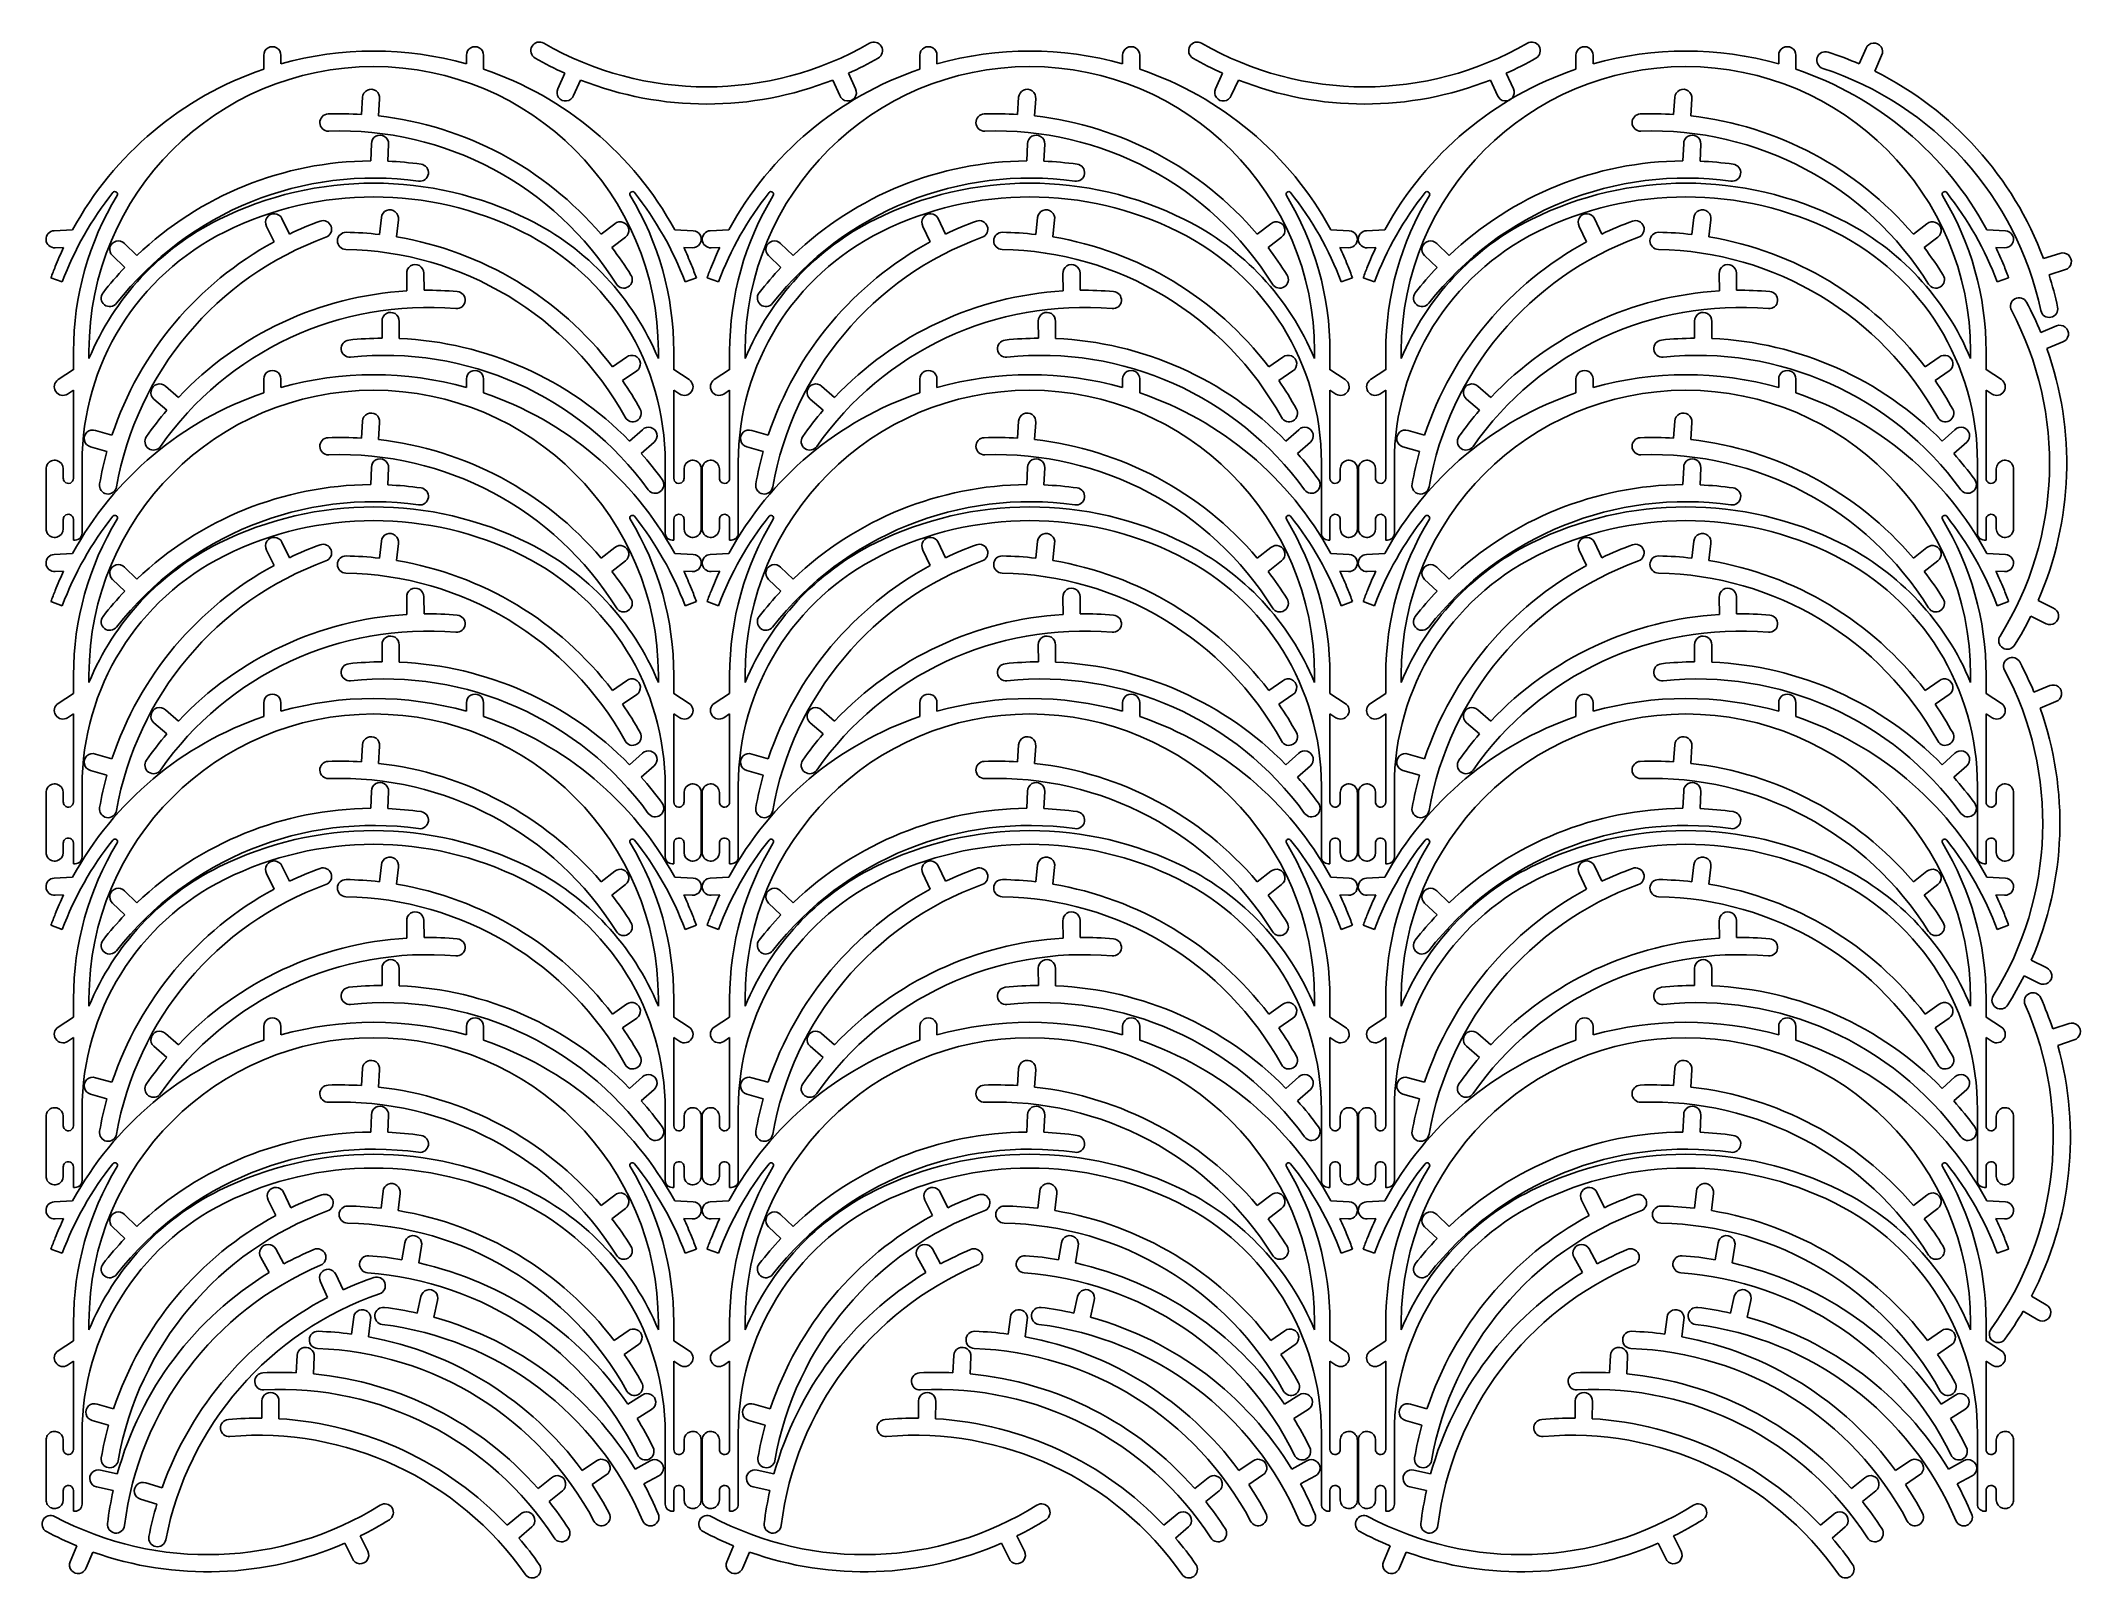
# Model space of a CAD drawing. Extents: x 1 to 1687, y 2 to 1275.
import ezdxf

# ---------------------------------------------------------------- set-up
doc = ezdxf.new("R2010")
doc.units = 0
doc.layers.add('Capa_1', color=7, linetype='CONTINUOUS')

msp = doc.modelspace()

# ---------------------------------------------------------------- linework, layer by layer
at = {"layer": 'Capa_1', "color": 7}
for points in [[(1504.062576, 1255.858619), (1509.730485, 1268.849195)], [(185.500065, 1251.538322), (185.500065, 1263.01087)], [(367.21231, 1263.01087), (367.21231, 1251.538322)], [(434.339715, 1248.128563), (428.478359, 1235.224114)], [(668.791934, 1248.127745), (674.653197, 1235.223255)], [(727.729088, 1251.538322), (727.729088, 1263.01087)], [(909.441333, 1263.01087), (909.441333, 1251.538322)], [(977.939261, 1248.128578), (972.077906, 1235.224129)], [(1212.391481, 1248.12776), (1218.252743, 1235.22327)], [(1269.95814, 1251.538322), (1269.95814, 1263.01087)], [(1284.131371, 1263.01087), (1284.131371, 1255.924255)], [(1451.670385, 1263.01087), (1451.670385, 1251.538322)], [(1516.911355, 1249.865721), (1522.579263, 1262.856299)], [(447.390801, 1242.590045), (441.529446, 1229.685596)], [(655.740812, 1242.589318), (661.602077, 1229.684828)], [(990.990347, 1242.59006), (985.128992, 1229.685611)], [(1199.340359, 1242.589333), (1205.201624, 1229.684843)], [(266.235049, 1214.148705), (267.118103, 1228.294392)], [(280.358644, 1212.911764), (281.241695, 1227.057453)], [(808.464072, 1214.148705), (809.347126, 1228.294392)], [(822.587667, 1212.911764), (823.470719, 1227.057453)], [(1350.693124, 1214.148705), (1351.576178, 1228.294392)], [(1364.816719, 1212.911764), (1365.699771, 1227.057453)], [(273.904369, 1175.778116), (274.504782, 1189.938617)], [(288.079892, 1175.531964), (288.680305, 1189.692465)], [(816.133393, 1175.778116), (816.733806, 1189.938617)], [(830.308915, 1175.531964), (830.909328, 1189.692465)], [(1358.362445, 1175.778116), (1358.962858, 1189.938617)], [(1372.537967, 1175.531964), (1373.13838, 1189.692465)], [(194.040128, 1108.881801), (187.922308, 1121.666659)], [(206.671933, 1115.319467), (200.554113, 1128.104324)], [(281.128525, 1114.959538), (282.750697, 1129.039624)], [(295.168028, 1112.985121), (296.790197, 1127.065208)], [(464.320785, 1115.097359), (475.554296, 1123.73961)], [(554.556986, 1118.101175), (569.809779, 1118.907292)], [(736.381715, 1108.881801), (730.263896, 1121.666659)], [(749.01352, 1115.319467), (742.895701, 1128.104324)], [(823.470112, 1114.959538), (825.092284, 1129.039624)], [(837.509615, 1112.985121), (839.131785, 1127.065208)], [(1006.549808, 1115.097359), (1017.783319, 1123.73961)], [(1096.786038, 1118.101175), (1112.038831, 1118.907292)], [(1278.723303, 1108.881801), (1272.605483, 1121.666659)], [(1291.355108, 1115.319467), (1285.237288, 1128.104324)], [(1365.8117, 1114.959538), (1367.433872, 1129.039624)], [(1379.851203, 1112.985121), (1381.473372, 1127.065208)], [(1548.77886, 1115.097359), (1560.012371, 1123.73961)], [(70.699579, 1087.704617), (60.43097, 1097.473748)], [(80.725602, 1097.728828), (70.456991, 1107.497958)], [(473.244072, 1104.080055), (484.477583, 1112.722306)], [(539.636152, 1103.948073), (532.559431, 1104.322048)], [(562.381757, 1104.321651), (555.30502, 1103.947704)], [(612.928603, 1087.704617), (602.659994, 1097.473748)], [(622.954626, 1097.728828), (612.686015, 1107.497958)], [(1015.473095, 1104.080055), (1026.706606, 1112.722306)], [(1081.865176, 1103.948073), (1074.788455, 1104.322048)], [(1104.610809, 1104.321651), (1097.534072, 1103.947704)], [(1155.157655, 1087.704617), (1144.889046, 1097.473748)], [(1165.183678, 1097.728828), (1154.915067, 1107.497958)], [(1557.702147, 1104.080055), (1568.935658, 1112.722306)], [(1624.094228, 1103.948073), (1617.017507, 1104.322048)], [(1656.324725, 1095.031489), (1669.836597, 1099.310462)], [(303.791723, 1068.391986), (303.65021, 1082.564504)], [(317.960702, 1068.888061), (317.819188, 1083.060579)], [(846.133311, 1068.391986), (845.991798, 1082.564504)], [(860.302289, 1068.888061), (860.160776, 1083.060579)], [(1388.474898, 1068.391986), (1388.333385, 1082.564504)], [(1402.643876, 1068.888061), (1402.502363, 1083.060579)], [(1660.941732, 1081.626666), (1674.453604, 1085.905639)], [(561.234072, 1075.745248), (551.900096, 1079.108016)], [(1085.270096, 1079.108385), (1075.936118, 1075.745616)], [(1103.463124, 1075.745248), (1094.129148, 1079.108016)], [(1627.499148, 1079.108385), (1618.16517, 1075.745616)], [(283.364845, 1029.286419), (283.258994, 1043.459247)], [(297.54032, 1029.037704), (297.434467, 1043.210533)], [(825.706432, 1029.286419), (825.600582, 1043.459247)], [(839.881907, 1029.037704), (839.776054, 1043.210533)], [(1368.048019, 1029.286419), (1367.942169, 1043.459247)], [(1382.223495, 1029.037704), (1382.117642, 1043.210533)], [(1654.056859, 1034.029959), (1667.158024, 1039.437336)], [(473.758845, 1005.676932), (485.429261, 1013.719423)], [(511.631554, 1018.463096), (511.631554, 1012.382696)], [(524.387459, 1018.462331), (524.387459, 1003.265002), (524.388962, 1003.290514), (537.057957, 995.055216)], [(1016.100432, 1005.676932), (1027.770848, 1013.719423)], [(1053.860577, 1018.463096), (1053.860577, 1012.382696)], [(1066.616483, 1018.462331), (1066.616483, 1003.265002), (1066.617985, 1003.290514), (1079.286981, 995.055216)], [(1558.442019, 1005.676932), (1570.112436, 1013.719423)], [(1596.089629, 1018.463096), (1596.089629, 1012.382696)], [(1608.845535, 1018.462331), (1608.845535, 1003.265002), (1608.847037, 1003.290514), (1621.516033, 995.055216)], [(1659.136481, 1020.793517), (1672.237646, 1026.200897)], [(15.654182, 995.054848), (28.323189, 1003.290145), (28.324688, 1003.264633)], [(185.500065, 984.108401), (185.500065, 995.580949)], [(367.21231, 995.580949), (367.21231, 984.108401)], [(482.093301, 994.207718), (493.763718, 1002.250209)], [(557.883206, 995.054848), (570.552212, 1003.290145), (570.553712, 1003.264633)], [(727.729088, 984.108401), (727.729088, 995.580949)], [(909.441333, 995.580949), (909.441333, 984.108401)], [(1024.434889, 994.207718), (1036.105305, 1002.250209)], [(1100.112258, 995.054848), (1112.781264, 1003.290145), (1112.782764, 1003.264633)], [(1269.95814, 984.108401), (1269.95814, 995.580949)], [(1284.131371, 995.580949), (1284.131371, 988.494335)], [(1451.670385, 995.580949), (1451.670385, 984.108401)], [(1566.776476, 994.207718), (1578.446893, 1002.250209)], [(28.324473, 913.58115), (28.324473, 986.386501)], [(105.474829, 969.804272), (94.709016, 979.022597)], [(114.962486, 980.339467), (104.19667, 989.557791)], [(529.333207, 983.171616), (524.387459, 986.386501)], [(529.333406, 983.172013), (529.333207, 983.171616)], [(570.553497, 913.58115), (570.553497, 986.386501)], [(647.816417, 969.804272), (637.050604, 979.022597)], [(657.304073, 980.339467), (646.538258, 989.557791)], [(1071.562231, 983.171616), (1066.616483, 986.386501)], [(1071.562429, 983.172013), (1071.562231, 983.171616)], [(1112.782548, 913.58115), (1112.782548, 986.386501)], [(1190.158004, 969.804272), (1179.392191, 979.022597)], [(1199.645661, 980.339467), (1188.879845, 989.557791)], [(1613.791283, 983.171616), (1608.845535, 986.386501)], [(1613.791481, 983.172013), (1613.791283, 983.171616)], [(60.115322, 949.276433), (46.462347, 953.081242)], [(266.235049, 946.718784), (267.118103, 960.864472)], [(280.358644, 945.481844), (281.241695, 959.627532)], [(487.877526, 944.29412), (498.48082, 953.698929)], [(602.456909, 949.276433), (588.803935, 953.081242)], [(808.464072, 946.718784), (809.347126, 960.864472)], [(822.587667, 945.481844), (823.470719, 959.627532)], [(1030.219114, 944.29412), (1040.822408, 953.698929)], [(1144.798497, 949.276433), (1131.145522, 953.081242)], [(1350.693124, 946.718784), (1351.576178, 960.864472)], [(1364.816719, 945.481844), (1365.699771, 959.627532)], [(1572.560701, 944.29412), (1583.163995, 953.698929)], [(55.968951, 935.718647), (42.315978, 939.523458)], [(497.547605, 933.926111), (508.150899, 943.33092)], [(598.310538, 935.718647), (584.657566, 939.523458)], [(1039.889192, 933.926111), (1050.492486, 943.33092)], [(1140.652126, 935.718647), (1126.999153, 939.523458)], [(1582.23078, 933.926111), (1592.834073, 943.33092)], [(35.411087, 926.778296), (35.411087, 872.478816)], [(273.904369, 908.348196), (274.504782, 922.508697)], [(288.079892, 908.102044), (288.680305, 922.262545)], [(577.640111, 926.778296), (577.640111, 872.478816)], [(816.133393, 908.348196), (816.733806, 922.508697)], [(830.308915, 908.102044), (830.909328, 922.262545)], [(1119.869163, 926.778296), (1119.869163, 872.478816)], [(1358.362445, 908.348196), (1358.962858, 922.508697)], [(1372.537967, 908.102044), (1373.13838, 922.262545)], [(524.387459, 879.56543), (524.387459, 872.478816), (524.387459, 862.557528)], [(1066.616483, 879.56543), (1066.616483, 872.478816), (1066.616483, 862.557528)], [(1608.845535, 879.56543), (1608.845535, 872.478816), (1608.845535, 862.557528)], [(29.741799, 862.557528), (28.324473, 862.557528), (28.324473, 872.478816)], [(206.671933, 847.956078), (200.554113, 860.740936)], [(281.128525, 847.59615), (282.750697, 861.676235)], [(517.300845, 868.226848), (517.300845, 872.478816)], [(571.970822, 862.557528), (570.553497, 862.557528), (570.553497, 872.478816)], [(749.01352, 847.956078), (742.895701, 860.740936)], [(823.470112, 847.59615), (825.092284, 861.676235)], [(1059.529869, 868.226848), (1059.529869, 872.478816)], [(1114.199874, 862.557528), (1112.782548, 862.557528), (1112.782548, 872.478816)], [(1291.355108, 847.956078), (1285.237288, 860.740936)], [(1365.8117, 847.59615), (1367.433872, 861.676235)], [(1601.758921, 868.226848), (1601.758921, 872.478816)], [(194.040128, 841.518413), (187.922308, 854.30327)], [(295.168028, 845.621732), (296.790197, 859.701819)], [(464.320785, 847.667438), (475.554296, 856.30969)], [(473.244072, 836.650134), (484.477583, 845.292386)], [(554.556986, 850.671255), (569.809779, 851.477371)], [(736.381715, 841.518413), (730.263896, 854.30327)], [(837.509615, 845.621732), (839.131785, 859.701819)], [(1006.549808, 847.667438), (1017.783319, 856.30969)], [(1015.473095, 836.650134), (1026.706606, 845.292386)], [(1096.786038, 850.671255), (1112.038831, 851.477371)], [(1278.723303, 841.518413), (1272.605483, 854.30327)], [(1379.851203, 845.621732), (1381.473372, 859.701819)], [(1548.77886, 847.667438), (1560.012371, 856.30969)], [(1557.702147, 836.650134), (1568.935658, 845.292386)], [(70.699579, 820.274696), (60.43097, 830.043828)], [(80.725602, 830.298908), (70.456991, 840.068038)], [(539.636152, 836.518153), (532.559431, 836.892127)], [(562.381757, 836.89173), (555.30502, 836.517784)], [(612.928603, 820.274696), (602.659994, 830.043828)], [(622.954626, 830.298908), (612.686015, 840.068038)], [(1081.865176, 836.518153), (1074.788455, 836.892127)], [(1104.610809, 836.89173), (1097.534072, 836.517784)], [(1155.157655, 820.274696), (1144.889046, 830.043828)], [(1165.183678, 830.298908), (1154.915067, 840.068038)], [(1624.094228, 836.518153), (1617.017507, 836.892127)], [(303.791723, 801.028598), (303.65021, 815.201116)], [(317.960702, 801.524673), (317.819188, 815.69719)], [(561.234072, 808.315327), (551.900096, 811.678096)], [(846.133311, 801.028598), (845.991798, 815.201116)], [(860.302289, 801.524673), (860.160776, 815.69719)], [(1085.270096, 811.678464), (1075.936118, 808.315696)], [(1103.463124, 808.315327), (1094.129148, 811.678096)], [(1388.474898, 801.028598), (1388.333385, 815.201116)], [(1402.643876, 801.524673), (1402.502363, 815.69719)], [(1627.499148, 811.678464), (1618.16517, 808.315696)], [(1651.865174, 812.570426), (1664.557226, 806.262327)], [(1645.874599, 799.720561), (1658.56665, 793.412462)], [(283.364845, 761.923031), (283.258994, 776.095859)], [(297.54032, 761.674316), (297.434467, 775.847145)], [(825.706432, 761.923031), (825.600582, 776.095859)], [(839.881907, 761.674316), (839.776054, 775.847145)], [(1368.048019, 761.923031), (1367.942169, 776.095859)], [(1382.223495, 761.674316), (1382.117642, 775.847145)], [(473.758845, 738.313544), (485.429261, 746.356035)], [(511.631554, 751.033176), (511.631554, 744.952776)], [(524.387459, 751.032411), (524.387459, 735.835082), (524.388962, 735.860593), (537.057957, 727.625296)], [(1016.100432, 738.313544), (1027.770848, 746.356035)], [(1053.860577, 751.033176), (1053.860577, 744.952776)], [(1066.616483, 751.032411), (1066.616483, 735.835082), (1066.617985, 735.860593), (1079.286981, 727.625296)], [(1558.442019, 738.313544), (1570.112436, 746.356035)], [(1596.089629, 751.033176), (1596.089629, 744.952776)], [(1608.845535, 751.032411), (1608.845535, 735.835082), (1608.847037, 735.860593), (1621.516033, 727.625296)], [(1648.445669, 736.866167), (1661.546834, 742.273544)], [(15.654182, 727.624927), (28.323189, 735.860225), (28.324688, 735.834713)], [(185.500065, 716.67847), (185.500065, 728.151018)], [(367.21231, 728.151018), (367.21231, 716.67847)], [(482.093301, 726.84433), (493.763718, 734.886821)], [(557.883206, 727.624927), (570.552212, 735.860225), (570.553712, 735.834713)], [(727.729088, 716.67847), (727.729088, 728.151018)], [(909.441333, 728.151018), (909.441333, 716.67847)], [(1024.434889, 726.84433), (1036.105305, 734.886821)], [(1100.112258, 727.624927), (1112.781264, 735.860225), (1112.782764, 735.834713)], [(1269.95814, 716.67847), (1269.95814, 728.151018)], [(1284.131371, 728.151018), (1284.131371, 721.064404)], [(1451.670385, 728.151018), (1451.670385, 716.67847)], [(1566.776476, 726.84433), (1578.446893, 734.886821)], [(1653.525291, 723.629725), (1666.626456, 729.037105)], [(28.324473, 646.15123), (28.324473, 718.956581)], [(105.474829, 702.440883), (94.709016, 711.659209)], [(114.962486, 712.976078), (104.19667, 722.194402)], [(529.333207, 715.741696), (524.387459, 718.956581)], [(529.333406, 715.742093), (529.333207, 715.741696)], [(570.553497, 646.15123), (570.553497, 718.956581)], [(647.816417, 702.440883), (637.050604, 711.659209)], [(657.304073, 712.976078), (646.538258, 722.194402)], [(1071.562231, 715.741696), (1066.616483, 718.956581)], [(1071.562429, 715.742093), (1071.562231, 715.741696)], [(1112.782548, 646.15123), (1112.782548, 718.956581)], [(1190.158004, 702.440883), (1179.392191, 711.659209)], [(1199.645661, 712.976078), (1188.879845, 722.194402)], [(1613.791283, 715.741696), (1608.845535, 718.956581)], [(1613.791481, 715.742093), (1613.791283, 715.741696)], [(266.235049, 679.288853), (267.118103, 693.43454)], [(280.358644, 678.051912), (281.241695, 692.197601)], [(808.464072, 679.288853), (809.347126, 693.43454)], [(822.587667, 678.051912), (823.470719, 692.197601)], [(1350.693124, 679.288853), (1351.576178, 693.43454)], [(1364.816719, 678.051912), (1365.699771, 692.197601)], [(60.115322, 681.913045), (46.462347, 685.717854)], [(487.877526, 676.930731), (498.48082, 686.335541)], [(497.547605, 666.562722), (508.150899, 675.967532)], [(602.456909, 681.913045), (588.803935, 685.717854)], [(1030.219114, 676.930731), (1040.822408, 686.335541)], [(1039.889192, 666.562722), (1050.492486, 675.967532)], [(1144.798497, 681.913045), (1131.145522, 685.717854)], [(1572.560701, 676.930731), (1583.163995, 686.335541)], [(1582.23078, 666.562722), (1592.834073, 675.967532)], [(35.411087, 659.348376), (35.411087, 605.048896)], [(55.968951, 668.355259), (42.315978, 672.16007)], [(577.640111, 659.348376), (577.640111, 605.048896)], [(598.310538, 668.355259), (584.657566, 672.16007)], [(1119.869163, 659.348376), (1119.869163, 605.048896)], [(1140.652126, 668.355259), (1126.999153, 672.16007)], [(273.904369, 640.918264), (274.504782, 655.078765)], [(288.079892, 640.672112), (288.680305, 654.832613)], [(816.133393, 640.918264), (816.733806, 655.078765)], [(830.308915, 640.672112), (830.909328, 654.832613)], [(1358.362445, 640.918264), (1358.962858, 655.078765)], [(1372.537967, 640.672112), (1373.13838, 654.832613)], [(524.387459, 612.13551), (524.387459, 605.048896), (524.387459, 595.127608)], [(1066.616483, 612.13551), (1066.616483, 605.048896), (1066.616483, 595.127608)], [(1608.845535, 612.13551), (1608.845535, 605.048896), (1608.845535, 595.127608)], [(29.741799, 595.127608), (28.324473, 595.127608), (28.324473, 605.048896)], [(206.671933, 580.592701), (200.554113, 593.377559)], [(281.128525, 580.232773), (282.750697, 594.312858)], [(295.168028, 578.258355), (296.790197, 592.338442)], [(517.300845, 600.796927), (517.300845, 605.048896)], [(571.970822, 595.127608), (570.553497, 595.127608), (570.553497, 605.048896)], [(749.01352, 580.592701), (742.895701, 593.377559)], [(823.470112, 580.232773), (825.092284, 594.312858)], [(837.509615, 578.258355), (839.131785, 592.338442)], [(1059.529869, 600.796927), (1059.529869, 605.048896)], [(1114.199874, 595.127608), (1112.782548, 595.127608), (1112.782548, 605.048896)], [(1291.355108, 580.592701), (1285.237288, 593.377559)], [(1365.8117, 580.232773), (1367.433872, 594.312858)], [(1379.851203, 578.258355), (1381.473372, 592.338442)], [(1601.758921, 600.796927), (1601.758921, 605.048896)], [(194.040128, 574.155036), (187.922308, 586.939893)], [(464.320785, 580.237507), (475.554296, 588.879758)], [(473.244072, 569.220203), (484.477583, 577.862454)], [(554.556986, 583.241323), (569.809779, 584.04744)], [(736.381715, 574.155036), (730.263896, 586.939893)], [(1006.549808, 580.237507), (1017.783319, 588.879758)], [(1015.473095, 569.220203), (1026.706606, 577.862454)], [(1096.786038, 583.241323), (1112.038831, 584.04744)], [(1278.723303, 574.155036), (1272.605483, 586.939893)], [(1548.77886, 580.237507), (1560.012371, 588.879758)], [(1557.702147, 569.220203), (1568.935658, 577.862454)], [(70.699579, 552.844765), (60.43097, 562.613896)], [(80.725602, 562.868976), (70.456991, 572.638106)], [(539.636152, 569.088221), (532.559431, 569.462196)], [(562.381757, 569.461799), (555.30502, 569.087852)], [(612.928603, 552.844765), (602.659994, 562.613896)], [(622.954626, 562.868976), (612.686015, 572.638106)], [(1081.865176, 569.088221), (1074.788455, 569.462196)], [(1104.610809, 569.461799), (1097.534072, 569.087852)], [(1155.157655, 552.844765), (1144.889046, 562.613896)], [(1165.183678, 562.868976), (1154.915067, 572.638106)], [(1624.094228, 569.088221), (1617.017507, 569.462196)], [(303.791723, 533.665221), (303.65021, 547.837739)], [(317.960702, 534.161296), (317.819188, 548.333813)], [(561.234072, 540.885396), (551.900096, 544.248164)], [(846.133311, 533.665221), (845.991798, 547.837739)], [(860.302289, 534.161296), (860.160776, 548.333813)], [(1085.270096, 544.248533), (1075.936118, 540.885764)], [(1103.463124, 540.885396), (1094.129148, 544.248164)], [(1388.474898, 533.665221), (1388.333385, 547.837739)], [(1402.643876, 534.161296), (1402.502363, 548.333813)], [(1627.499148, 544.248533), (1618.16517, 540.885764)], [(283.364845, 494.559654), (283.258994, 508.732482)], [(297.54032, 494.310939), (297.434467, 508.483768)], [(825.706432, 494.559654), (825.600582, 508.732482)], [(839.881907, 494.310939), (839.776054, 508.483768)], [(1368.048019, 494.559654), (1367.942169, 508.732482)], [(1382.223495, 494.310939), (1382.117642, 508.483768)], [(1646.253984, 515.406634), (1658.946035, 509.098535)], [(1640.263408, 502.556769), (1652.95546, 496.24867)], [(473.758845, 470.950167), (485.429261, 478.992658)], [(511.631554, 483.603244), (511.631554, 477.522844)], [(524.387459, 483.602479), (524.387459, 468.40515), (524.388962, 468.430662), (537.057957, 460.195364)], [(1016.100432, 470.950167), (1027.770848, 478.992658)], [(1053.860577, 483.603244), (1053.860577, 477.522844)], [(1066.616483, 483.602479), (1066.616483, 468.40515), (1066.617985, 468.430662), (1079.286981, 460.195364)], [(1558.442019, 470.950167), (1570.112436, 478.992658)], [(1596.089629, 483.603244), (1596.089629, 477.522844)], [(1608.845535, 483.602479), (1608.845535, 468.40515), (1608.847037, 468.430662), (1621.516033, 460.195364)], [(15.654182, 460.194996), (28.323189, 468.430293), (28.324688, 468.404781)], [(185.500065, 449.248558), (185.500065, 460.721106)], [(367.21231, 460.721106), (367.21231, 449.248558)], [(482.093301, 459.480953), (493.763718, 467.523444)], [(557.883206, 460.194996), (570.552212, 468.430293), (570.553712, 468.404781)], [(727.729088, 449.248558), (727.729088, 460.721106)], [(909.441333, 460.721106), (909.441333, 449.248558)], [(1024.434889, 459.480953), (1036.105305, 467.523444)], [(1100.112258, 460.194996), (1112.781264, 468.430293), (1112.782764, 468.404781)], [(1269.95814, 449.248558), (1269.95814, 460.721106)], [(1284.131371, 460.721106), (1284.131371, 453.634492)], [(1451.670385, 460.721106), (1451.670385, 449.248558)], [(1566.776476, 459.480953), (1578.446893, 467.523444)], [(1664.026879, 458.649262), (1677.47333, 463.129576)], [(28.324473, 378.721298), (28.324473, 451.526649)], [(105.474829, 435.077506), (94.709016, 444.295832)], [(114.962486, 445.612701), (104.19667, 454.831025)], [(529.333207, 448.311764), (524.387459, 451.526649)], [(529.333406, 448.312161), (529.333207, 448.311764)], [(570.553497, 378.721298), (570.553497, 451.526649)], [(647.816417, 435.077506), (637.050604, 444.295832)], [(657.304073, 445.612701), (646.538258, 454.831025)], [(1071.562231, 448.311764), (1066.616483, 451.526649)], [(1071.562429, 448.312161), (1071.562231, 448.311764)], [(1112.782548, 378.721298), (1112.782548, 451.526649)], [(1190.158004, 435.077506), (1179.392191, 444.295832)], [(1199.645661, 445.612701), (1188.879845, 454.831025)], [(1613.791283, 448.311764), (1608.845535, 451.526649)], [(1613.791481, 448.312161), (1613.791283, 448.311764)], [(1668.1708, 445.090727), (1681.617251, 449.571044)], [(266.235049, 411.858941), (267.118103, 426.004628)], [(280.358644, 410.622), (281.241695, 424.767689)], [(808.464072, 411.858941), (809.347126, 426.004628)], [(822.587667, 410.622), (823.470719, 424.767689)], [(1350.693124, 411.858941), (1351.576178, 426.004628)], [(1364.816719, 410.622), (1365.699771, 424.767689)], [(55.968951, 400.991882), (42.315978, 404.796693)], [(60.115322, 414.549668), (46.462347, 418.354476)], [(487.877526, 409.567354), (498.48082, 418.972164)], [(497.547605, 399.199345), (508.150899, 408.604155)], [(598.310538, 400.991882), (584.657566, 404.796693)], [(602.456909, 414.549668), (588.803935, 418.354476)], [(1030.219114, 409.567354), (1040.822408, 418.972164)], [(1039.889192, 399.199345), (1050.492486, 408.604155)], [(1140.652126, 400.991882), (1126.999153, 404.796693)], [(1144.798497, 414.549668), (1131.145522, 418.354476)], [(1572.560701, 409.567354), (1583.163995, 418.972164)], [(1582.23078, 399.199345), (1592.834073, 408.604155)], [(35.411087, 391.918444), (35.411087, 337.618964)], [(577.640111, 391.918444), (577.640111, 337.618964)], [(1119.869163, 391.918444), (1119.869163, 337.618964)], [(273.904369, 373.488352), (274.504782, 387.648853)], [(288.079892, 373.2422), (288.680305, 387.402701)], [(816.133393, 373.488352), (816.733806, 387.648853)], [(830.308915, 373.2422), (830.909328, 387.402701)], [(1358.362445, 373.488352), (1358.962858, 387.648853)], [(1372.537967, 373.2422), (1373.13838, 387.402701)], [(29.741799, 327.697676), (28.324473, 327.697676), (28.324473, 337.618964)], [(517.300845, 333.366996), (517.300845, 337.618964)], [(524.387459, 344.705578), (524.387459, 337.618964), (524.387459, 327.697676)], [(571.970822, 327.697676), (570.553497, 327.697676), (570.553497, 337.618964)], [(1059.529869, 333.366996), (1059.529869, 337.618964)], [(1066.616483, 344.705578), (1066.616483, 337.618964), (1066.616483, 327.697676)], [(1114.199874, 327.697676), (1112.782548, 327.697676), (1112.782548, 337.618964)], [(1601.758921, 333.366996), (1601.758921, 337.618964)], [(1608.845535, 344.705578), (1608.845535, 337.618964), (1608.845535, 327.697676)], [(208.044859, 310.896015), (201.927039, 323.680872)], [(282.501173, 310.534924), (284.123345, 324.61501)], [(296.540676, 308.560507), (298.162846, 322.640594)], [(464.320785, 312.807595), (475.554296, 321.449846)], [(750.723854, 310.896015), (744.606035, 323.680872)], [(825.180169, 310.534924), (826.802341, 324.61501)], [(839.219671, 308.560507), (840.841841, 322.640594)], [(1006.549808, 312.807595), (1017.783319, 321.449846)], [(1293.402849, 310.896015), (1287.28503, 323.680872)], [(1367.859164, 310.534924), (1369.481336, 324.61501)], [(1381.898667, 308.560507), (1383.520836, 322.640594)], [(1548.77886, 312.807595), (1560.012371, 321.449846)], [(80.725602, 295.439064), (70.456991, 305.208194)], [(195.413054, 304.458349), (189.295234, 317.243207)], [(473.244072, 301.790291), (484.477583, 310.432543)], [(554.556986, 315.811411), (569.809779, 316.617528)], [(622.954626, 295.439064), (612.686015, 305.208194)], [(738.092049, 304.458349), (731.97423, 317.243207)], [(1015.473095, 301.790291), (1026.706606, 310.432543)], [(1096.786038, 315.811411), (1112.038831, 316.617528)], [(1165.183678, 295.439064), (1154.915067, 305.208194)], [(1280.771044, 304.458349), (1274.653225, 317.243207)], [(1557.702147, 301.790291), (1568.935658, 310.432543)], [(70.699579, 285.414853), (60.43097, 295.183984)], [(539.636152, 301.658309), (532.559431, 302.032284)], [(562.381757, 302.031887), (555.30502, 301.657941)], [(612.928603, 285.414853), (602.659994, 295.183984)], [(1081.865176, 301.658309), (1074.788455, 302.032284)], [(1104.610809, 302.031887), (1097.534072, 301.657941)], [(1155.157655, 285.414853), (1144.889046, 295.183984)], [(1624.094228, 301.658309), (1617.017507, 302.032284)], [(189.905554, 257.394896), (183.127011, 269.84205)], [(202.183126, 264.484837), (195.404583, 276.931991)], [(299.652579, 267.996418), (302.009423, 281.972309)], [(313.569508, 265.289935), (315.926349, 279.265828)], [(561.234072, 273.455484), (551.900096, 276.818252)], [(732.584549, 257.394896), (725.806006, 269.84205)], [(744.862121, 264.484837), (738.083578, 276.931991)], [(842.331574, 267.996418), (844.688418, 281.972309)], [(856.248503, 265.289935), (858.605345, 279.265828)], [(1085.270096, 276.818621), (1075.936118, 273.455852)], [(1103.463124, 273.455484), (1094.129148, 276.818252)], [(1275.263544, 257.394896), (1268.485001, 269.84205)], [(1287.541116, 264.484837), (1280.762573, 276.931991)], [(1385.01057, 267.996418), (1387.367413, 281.972309)], [(1398.927499, 265.289935), (1401.28434, 279.265828)], [(1627.499148, 276.818621), (1618.16517, 273.455852)], [(251.023005, 243.057066), (245.129244, 255.946747)], [(238.280771, 236.840837), (232.38701, 249.730517)], [(312.365084, 223.863803), (315.450139, 237.697193)], [(855.044079, 223.863803), (858.129135, 237.697193)], [(1397.723075, 223.863803), (1400.80813, 237.697193)], [(1646.392297, 237.882078), (1658.6134, 230.703993)], [(257.993472, 206.551869), (259.861128, 220.6015)], [(326.121294, 220.432674), (329.206347, 234.266066)], [(800.672467, 206.551869), (802.540123, 220.6015)], [(868.800289, 220.432674), (871.885342, 234.266066)], [(1343.351462, 206.551869), (1345.219119, 220.6015)], [(1411.479285, 220.432674), (1414.564338, 234.266066)], [(1639.519953, 225.481396), (1651.741057, 218.30331)], [(271.996378, 204.33273), (273.864032, 218.382362)], [(475.131493, 201.252318), (486.801909, 209.294809)], [(511.631554, 216.173333), (511.631554, 210.092933)], [(524.387459, 216.172567), (524.387459, 200.975238), (524.388962, 201.00075), (537.057957, 192.765452)], [(814.675373, 204.33273), (816.543027, 218.382362)], [(1017.810488, 201.252318), (1029.480905, 209.294809)], [(1053.860577, 216.173333), (1053.860577, 210.092933)], [(1066.616483, 216.172567), (1066.616483, 200.975238), (1066.617985, 201.00075), (1079.286981, 192.765452)], [(1357.354368, 204.33273), (1359.222022, 218.382362)], [(1560.489483, 201.252318), (1572.1599, 209.294809)], [(1596.089629, 216.173333), (1596.089629, 210.092933)], [(1608.845535, 216.172567), (1608.845535, 200.975238), (1608.847037, 201.00075), (1621.516033, 192.765452)], [(15.654182, 192.765084), (28.323189, 201.000381), (28.324688, 200.97487)], [(212.405565, 174.646886), (213.041608, 188.805831)], [(226.548597, 173.656625), (227.184637, 187.81557)], [(483.46595, 189.783105), (495.136366, 197.825596)], [(557.883206, 192.765084), (570.552212, 201.000381), (570.553712, 200.97487)], [(755.08456, 174.646886), (755.720604, 188.805831)], [(769.227592, 173.656625), (769.863633, 187.81557)], [(1026.144945, 189.783105), (1037.815361, 197.825596)], [(1100.112258, 192.765084), (1112.781264, 201.000381), (1112.782764, 200.97487)], [(1297.763556, 174.646886), (1298.399599, 188.805831)], [(1311.906587, 173.656625), (1312.542628, 187.81557)], [(1568.82394, 189.783105), (1580.494357, 197.825596)], [(28.324473, 111.291386), (28.324473, 184.096737)], [(529.333207, 180.881852), (524.387459, 184.096737)], [(529.333406, 180.882249), (529.333207, 180.881852)], [(570.553497, 111.291386), (570.553497, 184.096737)], [(1071.562231, 180.881852), (1066.616483, 184.096737)], [(1071.562429, 180.882249), (1071.562231, 180.881852)], [(1112.782548, 111.291386), (1112.782548, 184.096737)], [(1613.791283, 180.881852), (1608.845535, 184.096737)], [(1613.791481, 180.882249), (1613.791283, 180.881852)], [(486.299496, 148.782088), (498.37483, 156.202774)], [(1028.978491, 148.782088), (1041.053825, 156.202774)], [(1571.657486, 148.782088), (1583.73282, 156.202774)], [(57.341877, 131.295195), (43.688904, 135.100006)], [(61.488248, 144.852981), (47.835274, 148.65779)], [(183.816228, 137.131538), (183.957744, 151.304055)], [(197.985204, 136.635465), (198.126717, 150.807982)], [(494.022278, 136.8924), (506.097612, 144.313087)], [(600.020872, 131.295195), (586.3679, 135.100006)], [(604.167243, 144.852981), (590.514269, 148.65779)], [(726.495224, 137.131538), (726.636739, 151.304055)], [(740.664199, 136.635465), (740.805713, 150.807982)], [(1036.701273, 136.8924), (1048.776607, 144.313087)], [(1142.699868, 131.295195), (1129.046895, 135.100006)], [(1146.846239, 144.852981), (1133.193264, 148.65779)], [(1269.174219, 137.131538), (1269.315735, 151.304055)], [(1283.343195, 136.635465), (1283.484708, 150.807982)], [(1579.380269, 136.8924), (1591.455603, 144.313087)], [(35.411087, 124.488533), (35.411087, 70.189052)], [(577.640111, 124.488533), (577.640111, 70.189052)], [(1119.869163, 124.488533), (1119.869163, 70.189052)], [(448.687208, 93.924045), (460.496208, 101.761634)], [(492.517012, 95.044507), (504.964166, 101.82305)], [(991.366203, 93.924045), (1003.175203, 101.761634)], [(1035.196007, 95.044507), (1047.643161, 101.82305)], [(1534.045199, 93.924045), (1545.854199, 101.761634)], [(1577.875002, 95.044507), (1590.322156, 101.82305)], [(64.517387, 90.999179), (50.683995, 94.084232)], [(412.189816, 79.067699), (423.270788, 87.904686)], [(456.82023, 82.311122), (468.62923, 90.148711)], [(499.606952, 82.766935), (512.054106, 89.545478)], [(607.196382, 90.999179), (593.36299, 94.084232)], [(954.868811, 79.067699), (965.949783, 87.904686)], [(999.499225, 82.311122), (1011.308225, 90.148711)], [(1042.285947, 82.766935), (1054.733101, 89.545478)], [(1149.875377, 90.999179), (1136.041985, 94.084232)], [(1497.547807, 79.067699), (1508.628779, 87.904686)], [(1542.178221, 82.311122), (1553.987221, 90.148711)], [(1584.964943, 82.766935), (1597.412097, 89.545478)], [(29.741799, 60.267764), (28.324473, 60.267764), (28.324473, 70.189052)], [(61.086258, 77.242969), (47.252868, 80.328024)], [(97.208506, 66.113732), (83.624016, 70.156241)], [(101.590862, 79.597089), (88.00637, 83.639596)], [(421.304022, 68.207806), (432.384994, 77.044793)], [(517.300845, 65.937084), (517.300845, 70.189052)], [(524.387459, 77.275666), (524.387459, 70.189052), (524.387459, 60.267764)], [(571.970822, 60.267764), (570.553497, 60.267764), (570.553497, 70.189052)], [(603.765253, 77.242969), (589.931863, 80.328024)], [(963.983018, 68.207806), (975.06399, 77.044793)], [(1059.529869, 65.937084), (1059.529869, 70.189052)], [(1066.616483, 77.275666), (1066.616483, 70.189052), (1066.616483, 60.267764)], [(1114.199874, 60.267764), (1112.782548, 60.267764), (1112.782548, 70.189052)], [(1146.444248, 77.242969), (1132.610858, 80.328024)], [(1506.662013, 68.207806), (1517.742985, 77.044793)], [(1601.758921, 65.937084), (1601.758921, 70.189052)], [(1608.845535, 77.275666), (1608.845535, 70.189052), (1608.845535, 60.267764)], [(386.814442, 48.582945), (397.580257, 57.801269)], [(929.493437, 48.582945), (940.259252, 57.801269)], [(1472.172432, 48.582945), (1482.938248, 57.801269)], [(252.44064, 33.782577), (258.748739, 21.090526)], [(265.290502, 39.773153), (271.598598, 27.081101)], [(396.302101, 38.047749), (407.067916, 47.266073)], [(795.119635, 33.782577), (801.427734, 21.090526)], [(807.969497, 39.773153), (814.277594, 27.081101)], [(938.981096, 38.047749), (949.746911, 47.266073)], [(1337.79863, 33.782577), (1344.106729, 21.090526)], [(1350.648493, 39.773153), (1356.956589, 27.081101)], [(1481.660091, 38.047749), (1492.425907, 47.266073)], [(30.981104, 31.590888), (25.573724, 18.489723)], [(44.217549, 26.511267), (38.810169, 13.410102)], [(573.6601, 31.590888), (568.25272, 18.489723)], [(586.896545, 26.511267), (581.489165, 13.410102)], [(1116.339095, 31.590888), (1110.931715, 18.489723)], [(1129.57554, 26.511267), (1124.16816, 13.410102)]]:
    msp.add_lwpolyline(points, dxfattribs=at)
for points in [[(404.229976, 1127.382514)], [(946.459, 1127.382514)], [(1488.688051, 1127.382514)], [(404.229976, 859.952593)], [(946.459, 859.952593)], [(1488.688051, 859.952593)], [(404.229976, 592.522662)], [(946.459, 592.522662)], [(1488.688051, 592.522662)], [(404.229976, 325.09275)], [(946.459, 325.09275)], [(1488.688051, 325.09275)]]:
    msp.add_lwpolyline(points, close=True, dxfattribs=at)
for points in [[(185.500065, 1263.01087), (185.500065, 1265.542674), (186.850766, 1267.882157), (189.043372, 1269.148059)], [(189.043372, 1269.148059), (191.235979, 1270.413961), (193.937382, 1270.413961), (196.129988, 1269.148059)], [(196.129988, 1269.148059), (198.322595, 1267.882157), (199.673296, 1265.542674), (199.673296, 1263.01087)], [(199.673296, 1255.924255), (249.824061, 1270.016489), (302.888317, 1270.016489), (353.039081, 1255.924255)], [(353.039081, 1263.01087), (353.039081, 1265.542673), (354.389782, 1267.882156), (356.582388, 1269.148058)], [(356.582388, 1269.148058), (358.774995, 1270.413959), (361.476397, 1270.413959), (363.669003, 1269.148058)], [(363.669003, 1269.148058), (365.861609, 1267.882156), (367.21231, 1265.542673), (367.21231, 1263.01087)], [(407.240929, 1270.410469), (405.284276, 1267.021456), (406.444969, 1262.687956), (409.833595, 1260.730633)], [(416.920252, 1273.005049), (413.530852, 1274.961031), (409.197582, 1273.799481), (407.240929, 1270.410469)], [(416.920252, 1273.005049), (500.239111, 1224.900497), (602.892384, 1224.900139), (686.211579, 1273.004109)], [(695.890884, 1270.409461), (693.934255, 1273.798487), (689.600992, 1274.960068), (686.211579, 1273.004109)], [(693.29815, 1260.729643), (696.68679, 1262.686943), (697.847513, 1267.020435), (695.890884, 1270.409461)], [(727.729088, 1263.01087), (727.729088, 1265.542674), (729.07979, 1267.882157), (731.272396, 1269.148059)], [(731.272396, 1269.148059), (733.465003, 1270.413961), (736.166405, 1270.413961), (738.359012, 1269.148059)], [(738.359012, 1269.148059), (740.551618, 1267.882157), (741.90232, 1265.542674), (741.90232, 1263.01087)], [(741.90232, 1255.924255), (792.053084, 1270.016489), (845.11734, 1270.016489), (895.268105, 1255.924255)], [(895.268105, 1263.01087), (895.268105, 1265.542673), (896.618806, 1267.882156), (898.811412, 1269.148058)], [(898.811412, 1269.148058), (901.004018, 1270.413959), (903.70542, 1270.413959), (905.898026, 1269.148058)], [(905.898026, 1269.148058), (908.090632, 1267.882156), (909.441333, 1265.542673), (909.441333, 1263.01087)], [(950.840475, 1270.410484), (948.883823, 1267.021471), (950.044516, 1262.687971), (953.433141, 1260.730648)], [(960.519798, 1273.005064), (957.130399, 1274.961046), (952.797128, 1273.799496), (950.840475, 1270.410484)], [(960.519798, 1273.005064), (1043.838657, 1224.900513), (1146.491931, 1224.900154), (1229.811126, 1273.004124)], [(1239.49043, 1270.409476), (1237.533801, 1273.798502), (1233.200539, 1274.960083), (1229.811126, 1273.004124)], [(1236.897697, 1260.729658), (1240.286336, 1262.686958), (1241.447059, 1267.02045), (1239.49043, 1270.409476)], [(1269.95814, 1263.01087), (1269.95814, 1265.542674), (1271.308842, 1267.882157), (1273.501448, 1269.148059)], [(1273.501448, 1269.148059), (1275.694055, 1270.413961), (1278.395457, 1270.413961), (1280.588064, 1269.148059)], [(1280.588064, 1269.148059), (1282.78067, 1267.882157), (1284.131371, 1265.542674), (1284.131371, 1263.01087)], [(1284.131371, 1255.924255), (1334.282136, 1270.016489), (1387.346392, 1270.016489), (1437.497157, 1255.924255)], [(1437.497157, 1263.01087), (1437.497157, 1265.542673), (1438.847858, 1267.882156), (1441.040464, 1269.148058)], [(1441.040464, 1269.148058), (1443.23307, 1270.413959), (1445.934472, 1270.413959), (1448.127078, 1269.148058)], [(1448.127078, 1269.148058), (1450.319684, 1267.882156), (1451.670385, 1265.542673), (1451.670385, 1263.01087)], [(1478.299647, 1265.637881), (1474.577644, 1266.846429), (1470.580563, 1264.809328), (1469.371279, 1261.087564)], [(1504.062576, 1255.858619), (1495.638551, 1259.534109), (1487.040751, 1262.797718), (1478.299647, 1265.637881)], [(1515.553589, 1273.072329), (1512.989616, 1272.826669), (1510.76047, 1271.210009), (1509.730485, 1268.849195)], [(1522.072648, 1270.031725), (1520.613128, 1272.154014), (1518.117563, 1273.317989), (1515.553589, 1273.072329)], [(1522.579263, 1262.856299), (1523.726106, 1265.162608), (1523.532169, 1267.909437), (1522.072648, 1270.031725)], [(27.580755, 1118.907292), (61.701038, 1181.377019), (118.074949, 1228.72354), (185.500065, 1251.538322)], [(41.080381, 1018.463096), (41.105082, 1148.384747), (146.434315, 1253.693957), (276.355968, 1253.693957)], [(199.673296, 1263.01087), (199.673296, 1263.01087), (199.673296, 1255.924255), (199.673296, 1255.924255)], [(276.355968, 1253.693957), (406.27762, 1253.693957), (511.606853, 1148.384747), (511.631554, 1018.463096)], [(353.039081, 1255.924255), (353.039081, 1255.924255), (353.039081, 1263.01087), (353.039081, 1263.01087)], [(367.21231, 1251.538322), (434.637276, 1228.723579), (491.011086, 1181.377203), (525.131384, 1118.90766)], [(409.833595, 1260.730633), (417.793169, 1256.135139), (425.971536, 1251.929481), (434.339715, 1248.128563)], [(569.809779, 1118.907292), (603.930061, 1181.377019), (660.303973, 1228.72354), (727.729088, 1251.538322)], [(583.309405, 1018.463096), (583.334105, 1148.384747), (688.663338, 1253.693957), (818.584991, 1253.693957)], [(668.791934, 1248.127745), (677.160142, 1251.928604), (685.338542, 1256.134205), (693.29815, 1260.729643)], [(741.90232, 1263.01087), (741.90232, 1263.01087), (741.90232, 1255.924255), (741.90232, 1255.924255)], [(818.584991, 1253.693957), (948.506644, 1253.693957), (1053.835877, 1148.384747), (1053.860577, 1018.463096)], [(895.268105, 1255.924255), (895.268105, 1255.924255), (895.268105, 1263.01087), (895.268105, 1263.01087)], [(909.441333, 1251.538322), (976.866299, 1228.723579), (1033.24011, 1181.377203), (1067.360407, 1118.90766)], [(953.433141, 1260.730648), (961.392715, 1256.135154), (969.571083, 1251.929496), (977.939261, 1248.128578)], [(1112.038831, 1118.907292), (1146.159113, 1181.377019), (1202.533025, 1228.72354), (1269.95814, 1251.538322)], [(1125.538457, 1018.463096), (1125.563157, 1148.384747), (1230.89239, 1253.693957), (1360.814043, 1253.693957)], [(1212.391481, 1248.12776), (1220.759688, 1251.928619), (1228.938088, 1256.13422), (1236.897697, 1260.729658)], [(1360.814043, 1253.693957), (1490.735696, 1253.693957), (1596.064929, 1148.384747), (1596.089629, 1018.463096)], [(1437.497157, 1255.924255), (1437.497157, 1255.924255), (1437.497157, 1263.01087), (1437.497157, 1263.01087)], [(1451.670385, 1251.538322), (1519.095351, 1228.723579), (1575.469162, 1181.377203), (1609.589459, 1118.90766)], [(1469.371279, 1261.087564), (1468.161995, 1257.3658), (1470.198305, 1253.368316), (1473.91983, 1252.158296)], [(1654.110899, 1052.03584), (1634.10802, 1146.141977), (1565.419573, 1222.428226), (1473.91983, 1252.158296)], [(1656.324725, 1095.031489), (1631.193802, 1162.469227), (1581.352766, 1217.823305), (1516.911355, 1249.865721)], [(271.145634, 1234.254459), (268.820307, 1233.146683), (267.278526, 1230.865106), (267.118103, 1228.294392)], [(278.311493, 1233.626875), (276.214127, 1235.121989), (273.47096, 1235.362234), (271.145634, 1234.254459)], [(281.241695, 1227.057453), (281.530572, 1229.616917), (280.408859, 1232.131762), (278.311493, 1233.626875)], [(428.478359, 1235.224114), (427.413164, 1232.879005), (427.703356, 1230.140701), (429.236416, 1228.070941)], [(447.390801, 1242.590045), (514.322585, 1216.141072), (588.808843, 1216.140812), (655.740812, 1242.589318)], [(673.895155, 1228.07002), (675.428234, 1230.139797), (675.71842, 1232.878131), (674.653197, 1235.223255)], [(813.374657, 1234.254459), (811.049331, 1233.146683), (809.507549, 1230.865106), (809.347126, 1228.294392)], [(820.540516, 1233.626875), (818.44315, 1235.121989), (815.699983, 1235.362234), (813.374657, 1234.254459)], [(823.470719, 1227.057453), (823.759595, 1229.616917), (822.637883, 1232.131762), (820.540516, 1233.626875)], [(972.077906, 1235.224129), (971.012711, 1232.87902), (971.302902, 1230.140716), (972.835963, 1228.070956)], [(990.990347, 1242.59006), (1057.922131, 1216.141087), (1132.40839, 1216.140827), (1199.340359, 1242.589333)], [(1217.494701, 1228.070035), (1219.027781, 1230.139812), (1219.317967, 1232.878146), (1218.252743, 1235.22327)], [(1355.603709, 1234.254459), (1353.278383, 1233.146683), (1351.736601, 1230.865106), (1351.576178, 1228.294392)], [(1362.769568, 1233.626875), (1360.672202, 1235.121989), (1357.929035, 1235.362234), (1355.603709, 1234.254459)], [(1365.699771, 1227.057453), (1365.988647, 1229.616917), (1364.866934, 1232.131762), (1362.769568, 1233.626875)], [(238.68111, 1214.526764), (234.770223, 1214.389427), (231.710925, 1211.108097), (231.847488, 1207.197183)], [(266.235049, 1214.148705), (257.061963, 1214.721349), (247.866454, 1214.847518), (238.68111, 1214.526764)], [(429.236416, 1228.070941), (430.769477, 1226.001181), (433.304307, 1224.92547), (435.858062, 1225.260898)], [(435.858062, 1225.260898), (438.411818, 1225.596327), (440.582878, 1227.290144), (441.529446, 1229.685596)], [(661.602077, 1229.684828), (662.548602, 1227.289332), (664.719658, 1225.595461), (667.273434, 1225.259999)], [(667.273434, 1225.259999), (669.827211, 1224.924537), (672.362076, 1226.000243), (673.895155, 1228.07002)], [(780.910133, 1214.526764), (776.999247, 1214.389427), (773.939949, 1211.108097), (774.076512, 1207.197183)], [(808.464072, 1214.148705), (799.290986, 1214.721349), (790.095477, 1214.847518), (780.910133, 1214.526764)], [(972.835963, 1228.070956), (974.369023, 1226.001196), (976.903853, 1224.925485), (979.457609, 1225.260913)], [(979.457609, 1225.260913), (982.011364, 1225.596342), (984.182425, 1227.290159), (985.128992, 1229.685611)], [(1205.201624, 1229.684843), (1206.148149, 1227.289347), (1208.319204, 1225.595476), (1210.872981, 1225.260014)], [(1210.872981, 1225.260014), (1213.426757, 1224.924552), (1215.961622, 1226.000258), (1217.494701, 1228.070035)], [(1323.139185, 1214.526764), (1319.228299, 1214.389427), (1316.169001, 1211.108097), (1316.305564, 1207.197183)], [(1350.693124, 1214.148705), (1341.520038, 1214.721349), (1332.324529, 1214.847518), (1323.139185, 1214.526764)], [(231.847488, 1207.197183), (231.984051, 1203.286269), (235.264777, 1200.226322), (239.175718, 1200.362112)], [(476.945847, 1073.937492), (425.963095, 1155.526947), (335.325634, 1203.719739), (239.175718, 1200.362112)], [(285.297799, 1196.040787), (283.101019, 1197.385533), (280.347797, 1197.433341), (278.105654, 1196.165676)], [(464.320785, 1115.097359), (417.640377, 1169.872822), (351.872914, 1204.842002), (280.358644, 1212.911764)], [(774.076512, 1207.197183), (774.213075, 1203.286269), (777.493801, 1200.226322), (781.404741, 1200.362112)], [(1019.17487, 1073.937492), (968.192118, 1155.526947), (877.554658, 1203.719739), (781.404741, 1200.362112)], [(827.526822, 1196.040787), (825.330043, 1197.385533), (822.576821, 1197.433341), (820.334678, 1196.165676)], [(1006.549808, 1115.097359), (959.8694, 1169.872822), (894.101938, 1204.842002), (822.587667, 1212.911764)], [(1316.305564, 1207.197183), (1316.442127, 1203.286269), (1319.722853, 1200.226322), (1323.633793, 1200.362112)], [(1561.403922, 1073.937492), (1510.42117, 1155.526947), (1419.78371, 1203.719739), (1323.633793, 1200.362112)], [(1369.755874, 1196.040787), (1367.559095, 1197.385533), (1364.805873, 1197.433341), (1362.56373, 1196.165676)], [(1548.77886, 1115.097359), (1502.098452, 1169.872822), (1436.33099, 1204.842002), (1364.816719, 1212.911764)], [(278.105654, 1196.165676), (275.863512, 1194.89801), (274.485063, 1192.514232), (274.504782, 1189.938617)], [(288.680305, 1189.692465), (288.789434, 1192.265842), (287.494578, 1194.696041), (285.297799, 1196.040787)], [(820.334678, 1196.165676), (818.092535, 1194.89801), (816.714086, 1192.514232), (816.733806, 1189.938617)], [(830.909328, 1189.692465), (831.018458, 1192.265842), (829.723602, 1194.696041), (827.526822, 1196.040787)], [(1362.56373, 1196.165676), (1360.321587, 1194.89801), (1358.943138, 1192.514232), (1358.962858, 1189.938617)], [(1373.13838, 1189.692465), (1373.24751, 1192.265842), (1371.952654, 1194.696041), (1369.755874, 1196.040787)], [(313.54989, 1158.992422), (218.27766, 1172.382059), (123.099202, 1133.927466), (63.867319, 1058.114116)], [(273.904369, 1175.778116), (201.938342, 1175.227838), (132.875885, 1147.324795), (80.725602, 1097.728828)], [(404.229976, 1127.382514), (323.665942, 1167.353466), (229.04599, 1167.353466), (148.481956, 1127.382514)], [(315.522398, 1173.027778), (306.420902, 1174.306906), (297.262582, 1175.142621), (288.079892, 1175.531964)], [(313.54989, 1158.992422), (317.425212, 1158.448572), (321.007817, 1161.148827), (321.552434, 1165.024041)], [(321.552434, 1165.024041), (322.097051, 1168.899256), (319.397504, 1172.482395), (315.522398, 1173.027778)], [(855.778913, 1158.992422), (760.506683, 1172.382059), (665.328226, 1133.927466), (606.096343, 1058.114116)], [(816.133393, 1175.778116), (744.167365, 1175.227838), (675.104909, 1147.324795), (622.954626, 1097.728828)], [(946.459, 1127.382514), (865.894966, 1167.353466), (771.275014, 1167.353466), (690.71098, 1127.382514)], [(857.751421, 1173.027778), (848.649926, 1174.306906), (839.491605, 1175.142621), (830.308915, 1175.531964)], [(855.778913, 1158.992422), (859.654236, 1158.448572), (863.236841, 1161.148827), (863.781457, 1165.024041)], [(863.781457, 1165.024041), (864.326074, 1168.899256), (861.626528, 1172.482395), (857.751421, 1173.027778)], [(1398.007965, 1158.992422), (1302.735735, 1172.382059), (1207.557278, 1133.927466), (1148.325395, 1058.114116)], [(1358.362445, 1175.778116), (1286.396417, 1175.227838), (1217.333961, 1147.324795), (1165.183678, 1097.728828)], [(1488.688051, 1127.382514), (1408.124018, 1167.353466), (1313.504066, 1167.353466), (1232.940032, 1127.382514)], [(1399.980473, 1173.027778), (1390.878978, 1174.306906), (1381.720657, 1175.142621), (1372.537967, 1175.531964)], [(1398.007965, 1158.992422), (1401.883288, 1158.448572), (1405.465893, 1161.148827), (1406.010509, 1165.024041)], [(1406.010509, 1165.024041), (1406.555126, 1168.899256), (1403.85558, 1172.482395), (1399.980473, 1173.027778)], [(60.841005, 1149.579745), (43.159907, 1127.280798), (29.046632, 1102.372881), (19.005048, 1075.745248)], [(28.324688, 1018.461963), (28.324696, 1063.845525), (40.776534, 1108.35919), (64.324283, 1147.155726)], [(63.721369, 1150.004066), (62.799824, 1150.64537), (61.538467, 1150.459553), (60.841005, 1149.579745)], [(64.324283, 1147.155726), (64.906939, 1148.115428), (64.642913, 1149.362761), (63.721369, 1150.004066)], [(399.1906, 1117.225355), (321.801504, 1155.621095), (230.910419, 1155.621095), (153.521324, 1117.225355)], [(488.990793, 1150.004458), (488.069243, 1149.363161), (487.805207, 1148.11583), (488.387856, 1147.156123)], [(488.387856, 1147.156123), (511.935613, 1108.359579), (524.387454, 1063.845904), (524.387459, 1018.462331)], [(491.871154, 1149.580114), (491.173699, 1150.459928), (489.912343, 1150.645755), (488.990793, 1150.004458)], [(533.707094, 1075.745616), (523.665515, 1102.373249), (509.552246, 1127.281165), (491.871154, 1149.580114)], [(603.070029, 1149.579745), (585.38893, 1127.280798), (571.275656, 1102.372881), (561.234072, 1075.745248)], [(570.553712, 1018.461963), (570.55372, 1063.845525), (583.005557, 1108.35919), (606.553307, 1147.155726)], [(605.950392, 1150.004066), (605.028848, 1150.64537), (603.767491, 1150.459553), (603.070029, 1149.579745)], [(606.553307, 1147.155726), (607.135963, 1148.115428), (606.871937, 1149.362761), (605.950392, 1150.004066)], [(941.419623, 1117.225355), (864.030528, 1155.621095), (773.139443, 1155.621095), (695.750348, 1117.225355)], [(1031.219817, 1150.004458), (1030.298267, 1149.363161), (1030.034231, 1148.11583), (1030.61688, 1147.156123)], [(1030.61688, 1147.156123), (1054.164637, 1108.359579), (1066.616478, 1063.845904), (1066.616483, 1018.462331)], [(1034.100177, 1149.580114), (1033.402723, 1150.459928), (1032.141367, 1150.645755), (1031.219817, 1150.004458)], [(1075.936118, 1075.745616), (1065.894538, 1102.373249), (1051.78127, 1127.281165), (1034.100177, 1149.580114)], [(1145.299081, 1149.579745), (1127.617982, 1127.280798), (1113.504708, 1102.372881), (1103.463124, 1075.745248)], [(1112.782764, 1018.461963), (1112.782772, 1063.845525), (1125.234609, 1108.35919), (1148.782359, 1147.155726)], [(1148.179444, 1150.004066), (1147.2579, 1150.64537), (1145.996543, 1150.459553), (1145.299081, 1149.579745)], [(1148.782359, 1147.155726), (1149.365015, 1148.115428), (1149.100989, 1149.362761), (1148.179444, 1150.004066)], [(1483.648675, 1117.225355), (1406.25958, 1155.621095), (1315.368495, 1155.621095), (1237.9794, 1117.225355)], [(1573.448869, 1150.004458), (1572.527319, 1149.363161), (1572.263283, 1148.11583), (1572.845932, 1147.156123)], [(1572.845932, 1147.156123), (1596.393689, 1108.359579), (1608.84553, 1063.845904), (1608.845535, 1018.462331)], [(1576.329229, 1149.580114), (1575.631775, 1150.459928), (1574.370419, 1150.645755), (1573.448869, 1150.004458)], [(1618.16517, 1075.745616), (1608.12359, 1102.373249), (1594.010322, 1127.281165), (1576.329229, 1149.580114)], [(194.587181, 1132.121569), (192.01622, 1132.277584), (189.562825, 1131.027236), (188.178263, 1128.855332)], [(200.554113, 1128.104324), (199.442341, 1130.427714), (197.158142, 1131.965555), (194.587181, 1132.121569)], [(287.084634, 1134.780738), (284.704518, 1133.796179), (283.045441, 1131.598419), (282.750697, 1129.039624)], [(294.207828, 1133.778982), (292.191584, 1135.381814), (289.46475, 1135.765297), (287.084634, 1134.780738)], [(296.790197, 1127.065208), (297.21263, 1129.606046), (296.224071, 1132.17615), (294.207828, 1133.778982)], [(736.928769, 1132.121569), (734.357808, 1132.277584), (731.904412, 1131.027236), (730.51985, 1128.855332)], [(742.895701, 1128.104324), (741.783929, 1130.427714), (739.499729, 1131.965555), (736.928769, 1132.121569)], [(829.426221, 1134.780738), (827.046106, 1133.796179), (825.387028, 1131.598419), (825.092284, 1129.039624)], [(836.549415, 1133.778982), (834.533171, 1135.381814), (831.806337, 1135.765297), (829.426221, 1134.780738)], [(839.131785, 1127.065208), (839.554217, 1129.606046), (838.565658, 1132.17615), (836.549415, 1133.778982)], [(1279.270356, 1132.121569), (1276.699395, 1132.277584), (1274.245999, 1131.027236), (1272.861438, 1128.855332)], [(1285.237288, 1128.104324), (1284.125516, 1130.427714), (1281.841317, 1131.965555), (1279.270356, 1132.121569)], [(1371.767809, 1134.780738), (1369.387693, 1133.796179), (1367.728616, 1131.598419), (1367.433872, 1129.039624)], [(1378.891002, 1133.778982), (1376.874759, 1135.381814), (1374.147925, 1135.765297), (1371.767809, 1134.780738)], [(1381.473372, 1127.065208), (1381.895804, 1129.606046), (1380.907246, 1132.17615), (1378.891002, 1133.778982)], [(5.63043, 1110.650696), (5.423973, 1114.557045), (8.421766, 1117.891855), (12.327962, 1118.101175)], [(12.327962, 1118.101175), (12.327962, 1118.101175), (27.580755, 1118.907292), (27.580755, 1118.907292)], [(153.521324, 1117.225355), (81.173015, 1081.330542), (35.411078, 1007.541626), (35.411087, 926.778296)], [(148.481956, 1127.382514), (99.948947, 1103.303394), (61.791006, 1062.445927), (41.080381, 1012.382696)], [(188.178263, 1128.855332), (186.793701, 1126.683427), (186.69572, 1123.931534), (187.922308, 1121.666659)], [(232.077871, 1125.991878), (223.441214, 1122.848387), (214.962552, 1119.286709), (206.671933, 1115.319467)], [(241.159604, 1121.755929), (239.821169, 1125.433222), (235.755429, 1127.329586), (232.077871, 1125.991878)], [(236.925451, 1112.673358), (240.602479, 1114.01252), (242.498039, 1118.078635), (241.159604, 1121.755929)], [(253.632134, 1116.779141), (249.719419, 1116.846673), (246.492582, 1113.72995), (246.424277, 1109.817249)], [(281.128525, 1114.959538), (271.99798, 1116.01148), (262.821677, 1116.618731), (253.632134, 1116.779141)], [(473.758845, 1005.676932), (430.009137, 1062.820391), (366.161951, 1101.18365), (295.168028, 1112.985121)], [(517.300845, 926.778297), (517.300853, 1007.541628), (471.538912, 1081.330544), (399.1906, 1117.225355)], [(511.631554, 1012.382696), (490.920928, 1062.445927), (452.762986, 1103.303394), (404.229976, 1127.382514)], [(482.639095, 1124.983858), (480.226786, 1125.886599), (477.514656, 1125.410289), (475.554296, 1123.73961)], [(487.166446, 1119.394079), (486.784519, 1121.941295), (485.051405, 1124.081117), (482.639095, 1124.983858)], [(484.477583, 1112.722306), (486.519051, 1114.292844), (487.548374, 1116.846863), (487.166446, 1119.394079)], [(525.131384, 1118.90766), (525.131384, 1118.90766), (540.384187, 1118.101572), (540.384187, 1118.101572)], [(540.384187, 1118.101572), (542.912466, 1117.967948), (545.177405, 1116.495654), (546.325823, 1114.239289)], [(546.325823, 1114.239289), (547.474241, 1111.982923), (547.331667, 1109.285281), (545.951806, 1107.162539)], [(547.859453, 1110.650696), (547.652996, 1114.557045), (550.65079, 1117.891855), (554.556986, 1118.101175)], [(695.750348, 1117.225355), (623.402039, 1081.330542), (577.640101, 1007.541626), (577.640111, 926.778296)], [(690.71098, 1127.382514), (642.177971, 1103.303394), (604.02003, 1062.445927), (583.309405, 1012.382696)], [(730.51985, 1128.855332), (729.135289, 1126.683427), (729.037307, 1123.931534), (730.263896, 1121.666659)], [(774.419459, 1125.991878), (765.782801, 1122.848387), (757.304139, 1119.286709), (749.01352, 1115.319467)], [(783.501191, 1121.755929), (782.162757, 1125.433222), (778.097017, 1127.329586), (774.419459, 1125.991878)], [(779.267038, 1112.673358), (782.944067, 1114.01252), (784.839626, 1118.078635), (783.501191, 1121.755929)], [(795.973721, 1116.779141), (792.061007, 1116.846673), (788.83417, 1113.72995), (788.765864, 1109.817249)], [(823.470112, 1114.959538), (814.339568, 1116.01148), (805.163264, 1116.618731), (795.973721, 1116.779141)], [(1016.100432, 1005.676932), (972.350724, 1062.820391), (908.503539, 1101.18365), (837.509615, 1112.985121)], [(1059.529869, 926.778297), (1059.529876, 1007.541628), (1013.767935, 1081.330544), (941.419623, 1117.225355)], [(1053.860577, 1012.382696), (1033.149952, 1062.445927), (994.99201, 1103.303394), (946.459, 1127.382514)], [(1024.868119, 1124.983858), (1022.455809, 1125.886599), (1019.74368, 1125.410289), (1017.783319, 1123.73961)], [(1029.39547, 1119.394079), (1029.013543, 1121.941295), (1027.280429, 1124.081117), (1024.868119, 1124.983858)], [(1026.706606, 1112.722306), (1028.748075, 1114.292844), (1029.777398, 1116.846863), (1029.39547, 1119.394079)], [(1067.360407, 1118.90766), (1067.360407, 1118.90766), (1082.613211, 1118.101572), (1082.613211, 1118.101572)], [(1082.613211, 1118.101572), (1085.14149, 1117.967948), (1087.406429, 1116.495654), (1088.554847, 1114.239289)], [(1088.554847, 1114.239289), (1089.703265, 1111.982923), (1089.56069, 1109.285281), (1088.180829, 1107.162539)], [(1090.088505, 1110.650696), (1089.882048, 1114.557045), (1092.879842, 1117.891855), (1096.786038, 1118.101175)], [(1237.9794, 1117.225355), (1165.631091, 1081.330542), (1119.869153, 1007.541626), (1119.869163, 926.778296)], [(1232.940032, 1127.382514), (1184.407023, 1103.303394), (1146.249082, 1062.445927), (1125.538457, 1012.382696)], [(1272.861438, 1128.855332), (1271.476876, 1126.683427), (1271.378894, 1123.931534), (1272.605483, 1121.666659)], [(1316.761046, 1125.991878), (1308.124389, 1122.848387), (1299.645727, 1119.286709), (1291.355108, 1115.319467)], [(1325.842779, 1121.755929), (1324.504344, 1125.433222), (1320.438604, 1127.329586), (1316.761046, 1125.991878)], [(1321.608626, 1112.673358), (1325.285654, 1114.01252), (1327.181214, 1118.078635), (1325.842779, 1121.755929)], [(1338.315309, 1116.779141), (1334.402594, 1116.846673), (1331.175757, 1113.72995), (1331.107452, 1109.817249)], [(1365.8117, 1114.959538), (1356.681155, 1116.01148), (1347.504851, 1116.618731), (1338.315309, 1116.779141)], [(1558.442019, 1005.676932), (1514.692311, 1062.820391), (1450.845126, 1101.18365), (1379.851203, 1112.985121)], [(1601.758921, 926.778297), (1601.758928, 1007.541628), (1555.996987, 1081.330544), (1483.648675, 1117.225355)], [(1596.089629, 1012.382696), (1575.379004, 1062.445927), (1537.221062, 1103.303394), (1488.688051, 1127.382514)], [(1567.097171, 1124.983858), (1564.684861, 1125.886599), (1561.972731, 1125.410289), (1560.012371, 1123.73961)], [(1571.624522, 1119.394079), (1571.242595, 1121.941295), (1569.509481, 1124.081117), (1567.097171, 1124.983858)], [(1568.935658, 1112.722306), (1570.977127, 1114.292844), (1572.00645, 1116.846863), (1571.624522, 1119.394079)], [(1609.589459, 1118.90766), (1609.589459, 1118.90766), (1624.842263, 1118.101572), (1624.842263, 1118.101572)], [(1624.842263, 1118.101572), (1627.370542, 1117.967948), (1629.635481, 1116.495654), (1630.783899, 1114.239289)], [(1630.783899, 1114.239289), (1631.932317, 1111.982923), (1631.789742, 1109.285281), (1630.409881, 1107.162539)], [(13.075997, 1103.947704), (9.169498, 1103.744111), (5.836887, 1106.744348), (5.63043, 1110.650696)], [(20.152734, 1104.321651), (20.152734, 1104.321651), (13.075997, 1103.947704), (13.075997, 1103.947704)], [(13.197234, 1088.383175), (15.352184, 1093.765885), (17.671775, 1099.081211), (20.152734, 1104.321651)], [(58.454141, 1104.390073), (57.808055, 1101.896705), (58.564807, 1099.249063), (60.43097, 1097.473748)], [(63.541023, 1109.476036), (61.047539, 1108.830401), (59.100227, 1106.88344), (58.454141, 1104.390073)], [(194.040128, 1108.881801), (130.756237, 1074.609931), (82.877393, 1017.550147), (60.115322, 949.276433)], [(70.456991, 1107.497958), (68.682013, 1109.364442), (66.034508, 1110.121672), (63.541023, 1109.476036)], [(236.925451, 1112.673358), (146.519011, 1079.768103), (80.534759, 1001.131134), (63.828322, 906.384233)], [(246.424277, 1109.817249), (246.355972, 1105.904548), (249.472056, 1102.677095), (253.384743, 1102.608015)], [(484.212463, 963.912729), (437.569644, 1048.058599), (349.578615, 1100.928943), (253.384743, 1102.608015)], [(488.965457, 1081.448216), (484.094997, 1089.242573), (478.848337, 1096.795442), (473.244072, 1104.080055)], [(532.559431, 1104.322048), (534.83804, 1099.508985), (536.980569, 1094.632668), (538.984467, 1089.698904)], [(545.951806, 1107.162539), (544.571945, 1105.039797), (542.164431, 1103.814449), (539.636152, 1103.948073)], [(555.30502, 1103.947704), (551.398522, 1103.744111), (548.06591, 1106.744348), (547.859453, 1110.650696)], [(555.426258, 1088.383175), (557.581208, 1093.765885), (559.900799, 1099.081211), (562.381757, 1104.321651)], [(600.683165, 1104.390073), (600.037079, 1101.896705), (600.79383, 1099.249063), (602.659994, 1097.473748)], [(605.770047, 1109.476036), (603.276563, 1108.830401), (601.32925, 1106.88344), (600.683165, 1104.390073)], [(736.381715, 1108.881801), (673.097824, 1074.609931), (625.21898, 1017.550147), (602.456909, 949.276433)], [(612.686015, 1107.497958), (610.911037, 1109.364442), (608.263531, 1110.121672), (605.770047, 1109.476036)], [(779.267038, 1112.673358), (688.860598, 1079.768103), (622.876346, 1001.131134), (606.16991, 906.384233)], [(788.765864, 1109.817249), (788.697559, 1105.904548), (791.813643, 1102.677095), (795.726331, 1102.608015)], [(1026.554051, 963.912729), (979.911231, 1048.058599), (891.920202, 1100.928943), (795.726331, 1102.608015)], [(1031.19448, 1081.448216), (1026.32402, 1089.242573), (1021.077361, 1096.795442), (1015.473095, 1104.080055)], [(1074.788455, 1104.322048), (1077.067064, 1099.508985), (1079.209593, 1094.632668), (1081.213491, 1089.698904)], [(1088.180829, 1107.162539), (1086.800969, 1105.039797), (1084.393455, 1103.814449), (1081.865176, 1103.948073)], [(1097.534072, 1103.947704), (1093.627574, 1103.744111), (1090.294962, 1106.744348), (1090.088505, 1110.650696)], [(1097.65531, 1088.383175), (1099.810259, 1093.765885), (1102.129851, 1099.081211), (1104.610809, 1104.321651)], [(1142.912217, 1104.390073), (1142.266131, 1101.896705), (1143.022882, 1099.249063), (1144.889046, 1097.473748)], [(1147.999099, 1109.476036), (1145.505615, 1108.830401), (1143.558302, 1106.88344), (1142.912217, 1104.390073)], [(1278.723303, 1108.881801), (1215.439412, 1074.609931), (1167.560568, 1017.550147), (1144.798497, 949.276433)], [(1154.915067, 1107.497958), (1153.140089, 1109.364442), (1150.492583, 1110.121672), (1147.999099, 1109.476036)], [(1321.608626, 1112.673358), (1231.202186, 1079.768103), (1165.217934, 1001.131134), (1148.511497, 906.384233)], [(1331.107452, 1109.817249), (1331.039146, 1105.904548), (1334.155231, 1102.677095), (1338.067918, 1102.608015)], [(1568.895638, 963.912729), (1522.252818, 1048.058599), (1434.261789, 1100.928943), (1338.067918, 1102.608015)], [(1573.423532, 1081.448216), (1568.553072, 1089.242573), (1563.306413, 1096.795442), (1557.702147, 1104.080055)], [(1617.017507, 1104.322048), (1619.296116, 1099.508985), (1621.438645, 1094.632668), (1623.442543, 1089.698904)], [(1630.409881, 1107.162539), (1629.030021, 1105.039797), (1626.622507, 1103.814449), (1624.094228, 1103.948073)], [(1676.919688, 1098.056528), (1674.961614, 1099.729886), (1672.250138, 1100.209904), (1669.836597, 1099.310462)], [(1679.26219, 1091.255409), (1679.774494, 1093.779636), (1678.877762, 1096.38317), (1676.919688, 1098.056528)], [(9.671072, 1079.108016), (10.792252, 1082.220073), (11.967819, 1085.312266), (13.197234, 1088.383175)], [(70.699579, 1087.704617), (64.364562, 1081.045714), (58.357152, 1074.082645), (52.698638, 1066.840087)], [(306.920248, 1088.971484), (304.747523, 1087.588211), (303.495721, 1085.135557), (303.65021, 1082.564504)], [(314.109072, 1089.223174), (311.844925, 1090.451106), (309.092974, 1090.354757), (306.920248, 1088.971484)], [(317.819188, 1083.060579), (317.793488, 1085.636141), (316.37322, 1087.995242), (314.109072, 1089.223174)], [(486.710271, 1071.684237), (490.028931, 1073.757977), (491.038539, 1078.129146), (488.965457, 1081.448216)], [(538.984467, 1089.698904), (540.407158, 1086.196136), (541.75963, 1082.665257), (543.041072, 1079.108385)], [(551.900096, 1079.108016), (553.021275, 1082.220073), (554.196843, 1085.312266), (555.426258, 1088.383175)], [(612.928603, 1087.704617), (606.593586, 1081.045714), (600.586176, 1074.082645), (594.927662, 1066.840087)], [(849.261836, 1088.971484), (847.08911, 1087.588211), (845.837308, 1085.135557), (845.991798, 1082.564504)], [(856.45066, 1089.223174), (854.186513, 1090.451106), (851.434561, 1090.354757), (849.261836, 1088.971484)], [(860.160776, 1083.060579), (860.135075, 1085.636141), (858.714807, 1087.995242), (856.45066, 1089.223174)], [(1028.939295, 1071.684237), (1032.257954, 1073.757977), (1033.267563, 1078.129146), (1031.19448, 1081.448216)], [(1081.213491, 1089.698904), (1082.636182, 1086.196136), (1083.988654, 1082.665257), (1085.270096, 1079.108385)], [(1094.129148, 1079.108016), (1095.250327, 1082.220073), (1096.425895, 1085.312266), (1097.65531, 1088.383175)], [(1155.157655, 1087.704617), (1148.822638, 1081.045714), (1142.815228, 1074.082645), (1137.156714, 1066.840087)], [(1391.603423, 1088.971484), (1389.430698, 1087.588211), (1388.178896, 1085.135557), (1388.333385, 1082.564504)], [(1398.792247, 1089.223174), (1396.5281, 1090.451106), (1393.776149, 1090.354757), (1391.603423, 1088.971484)], [(1402.502363, 1083.060579), (1402.476663, 1085.636141), (1401.056394, 1087.995242), (1398.792247, 1089.223174)], [(1571.168347, 1071.684237), (1574.487006, 1073.757977), (1575.496615, 1078.129146), (1573.423532, 1081.448216)], [(1623.442543, 1089.698904), (1624.865234, 1086.196136), (1626.217706, 1082.665257), (1627.499148, 1079.108385)], [(1667.974457, 1054.982664), (1666.063549, 1063.972759), (1663.716534, 1072.864597), (1660.941732, 1081.626666)], [(1674.453604, 1085.905639), (1676.909112, 1086.683238), (1678.749885, 1088.731181), (1679.26219, 1091.255409)], [(19.005048, 1075.745248), (19.005048, 1075.745248), (9.671072, 1079.108016), (9.671072, 1079.108016)], [(52.698638, 1066.840087), (50.289975, 1063.755895), (50.837141, 1059.303139), (53.920856, 1056.893865)], [(303.791723, 1068.391986), (231.953122, 1064.076051), (164.445646, 1032.596798), (114.962486, 980.339467)], [(345.496657, 1067.823537), (336.340691, 1068.624576), (327.151184, 1068.979837), (317.960702, 1068.888061)], [(351.937313, 1060.146357), (352.27837, 1064.044763), (349.394997, 1067.481709), (345.496657, 1067.823537)], [(476.945847, 1073.937492), (479.020242, 1070.619243), (483.391612, 1069.610498), (486.710271, 1071.684237)], [(543.041072, 1079.108385), (543.041072, 1079.108385), (533.707094, 1075.745616), (533.707094, 1075.745616)], [(594.927662, 1066.840087), (592.518998, 1063.755895), (593.066165, 1059.303139), (596.149879, 1056.893865)], [(846.133311, 1068.391986), (774.29471, 1064.076051), (706.787234, 1032.596798), (657.304073, 980.339467)], [(887.838245, 1067.823537), (878.682278, 1068.624576), (869.492771, 1068.979837), (860.302289, 1068.888061)], [(894.2789, 1060.146357), (894.619958, 1064.044763), (891.736584, 1067.481709), (887.838245, 1067.823537)], [(1019.17487, 1073.937492), (1021.249266, 1070.619243), (1025.620635, 1069.610498), (1028.939295, 1071.684237)], [(1137.156714, 1066.840087), (1134.74805, 1063.755895), (1135.295217, 1059.303139), (1138.378931, 1056.893865)], [(1388.474898, 1068.391986), (1316.636297, 1064.076051), (1249.128821, 1032.596798), (1199.645661, 980.339467)], [(1430.179832, 1067.823537), (1421.023866, 1068.624576), (1411.834358, 1068.979837), (1402.643876, 1068.888061)], [(1436.620488, 1060.146357), (1436.961545, 1064.044763), (1434.078171, 1067.481709), (1430.179832, 1067.823537)], [(1561.403922, 1073.937492), (1563.478318, 1070.619243), (1567.849687, 1069.610498), (1571.168347, 1071.684237)], [(1642.317804, 1058.961005), (1640.479947, 1062.415882), (1636.189599, 1063.72712), (1632.734358, 1061.889946)], [(53.920856, 1056.893865), (57.004571, 1054.484592), (61.457436, 1055.030877), (63.867319, 1058.114116)], [(344.261407, 1053.704183), (248.418984, 1062.089307), (155.383524, 1018.706159), (100.20058, 939.89675)], [(286.860961, 1049.685742), (284.618574, 1048.418458), (283.239703, 1046.03489), (283.258994, 1043.459247)], [(294.053143, 1049.559552), (291.856592, 1050.904719), (289.103348, 1050.953025), (286.860961, 1049.685742)], [(297.434467, 1043.210533), (297.5441, 1045.783914), (296.249693, 1048.214386), (294.053143, 1049.559552)], [(344.261407, 1053.704183), (348.159881, 1053.363897), (351.596255, 1056.24795), (351.937313, 1060.146357)], [(596.149879, 1056.893865), (599.233594, 1054.484592), (603.686459, 1055.030877), (606.096343, 1058.114116)], [(886.602994, 1053.704183), (790.760572, 1062.089307), (697.725111, 1018.706159), (642.542167, 939.89675)], [(829.202548, 1049.685742), (826.960161, 1048.418458), (825.58129, 1046.03489), (825.600582, 1043.459247)], [(836.39473, 1049.559552), (834.198179, 1050.904719), (831.444936, 1050.953025), (829.202548, 1049.685742)], [(839.776054, 1043.210533), (839.885688, 1045.783914), (838.591281, 1048.214386), (836.39473, 1049.559552)], [(886.602994, 1053.704183), (890.501468, 1053.363897), (893.937843, 1056.24795), (894.2789, 1060.146357)], [(1138.378931, 1056.893865), (1141.462646, 1054.484592), (1145.915511, 1055.030877), (1148.325395, 1058.114116)], [(1428.944581, 1053.704183), (1333.102159, 1062.089307), (1240.066699, 1018.706159), (1184.883755, 939.89675)], [(1371.544136, 1049.685742), (1369.301749, 1048.418458), (1367.922877, 1046.03489), (1367.942169, 1043.459247)], [(1378.736317, 1049.559552), (1376.539767, 1050.904719), (1373.786523, 1050.953025), (1371.544136, 1049.685742)], [(1382.117642, 1043.210533), (1382.227275, 1045.783914), (1380.932868, 1048.214386), (1378.736317, 1049.559552)], [(1428.944581, 1053.704183), (1432.843056, 1053.363897), (1436.27943, 1056.24795), (1436.620488, 1060.146357)], [(1620.405394, 783.179797), (1671.388142, 864.769255), (1674.970688, 967.359994), (1629.803522, 1052.30708)], [(1632.734358, 1061.889946), (1629.279118, 1060.052772), (1627.967031, 1055.762683), (1629.803522, 1052.30708)], [(1654.056859, 1034.029959), (1650.550332, 1042.525704), (1646.632686, 1050.845882), (1642.317804, 1058.961005)], [(1654.110899, 1052.03584), (1654.925285, 1048.208221), (1658.688018, 1045.765215), (1662.515798, 1046.578844)], [(1662.515798, 1046.578844), (1666.343579, 1047.392473), (1668.787329, 1051.154722), (1667.974457, 1054.982664)], [(283.364845, 1029.286419), (274.174158, 1029.217786), (264.992248, 1028.702202), (255.851653, 1027.741492)], [(487.877526, 944.29412), (437.489886, 995.679892), (369.443303, 1025.976183), (297.54032, 1029.037704)], [(825.706432, 1029.286419), (816.515746, 1029.217786), (807.333835, 1028.702202), (798.193241, 1027.741492)], [(1030.219114, 944.29412), (979.831474, 995.679892), (911.78489, 1025.976183), (839.881907, 1029.037704)], [(1368.048019, 1029.286419), (1358.857333, 1029.217786), (1349.675423, 1028.702202), (1340.534828, 1027.741492)], [(1572.560701, 944.29412), (1522.173061, 995.679892), (1454.126478, 1025.976183), (1382.223495, 1029.037704)], [(1674.28045, 1038.430137), (1672.265432, 1040.034509), (1669.538892, 1040.420076), (1667.158024, 1039.437336)], [(1672.237646, 1026.200897), (1674.664713, 1027.063252), (1676.433314, 1029.173876), (1676.857688, 1031.714391)], [(1676.857688, 1031.714391), (1677.282062, 1034.254906), (1676.295468, 1036.825765), (1674.28045, 1038.430137)], [(28.324688, 1003.264633), (28.324688, 1003.264633), (28.324688, 1018.461963), (28.324688, 1018.461963)], [(41.080381, 1012.382696), (41.080381, 1012.382696), (41.080381, 1018.463096), (41.080381, 1018.463096)], [(255.851653, 1027.741492), (251.959874, 1027.33168), (249.136922, 1023.844937), (249.545964, 1019.953076)], [(249.545964, 1019.953076), (249.955006, 1016.061215), (253.441191, 1013.237574), (257.333133, 1013.645847)], [(503.343001, 904.115196), (446.793048, 981.949526), (353.014617, 1023.702374), (257.333133, 1013.645847)], [(492.56947, 1014.591176), (490.207712, 1015.618931), (487.474371, 1015.285215), (485.429261, 1013.719423)], [(496.79807, 1008.772114), (496.549977, 1011.335828), (494.931228, 1013.563421), (492.56947, 1014.591176)], [(570.553712, 1003.264633), (570.553712, 1003.264633), (570.553712, 1018.461963), (570.553712, 1018.461963)], [(583.309405, 1012.382696), (583.309405, 1012.382696), (583.309405, 1018.463096), (583.309405, 1018.463096)], [(798.193241, 1027.741492), (794.301461, 1027.33168), (791.47851, 1023.844937), (791.887552, 1019.953076)], [(791.887552, 1019.953076), (792.296594, 1016.061215), (795.782779, 1013.237574), (799.67472, 1013.645847)], [(1045.684589, 904.115196), (989.134636, 981.949526), (895.356204, 1023.702374), (799.67472, 1013.645847)], [(1034.911057, 1014.591176), (1032.5493, 1015.618931), (1029.815958, 1015.285215), (1027.770848, 1013.719423)], [(1039.139658, 1008.772114), (1038.891564, 1011.335828), (1037.272815, 1013.563421), (1034.911057, 1014.591176)], [(1112.782764, 1003.264633), (1112.782764, 1003.264633), (1112.782764, 1018.461963), (1112.782764, 1018.461963)], [(1125.538457, 1012.382696), (1125.538457, 1012.382696), (1125.538457, 1018.463096), (1125.538457, 1018.463096)], [(1340.534828, 1027.741492), (1336.643048, 1027.33168), (1333.820097, 1023.844937), (1334.229139, 1019.953076)], [(1334.229139, 1019.953076), (1334.638181, 1016.061215), (1338.124366, 1013.237574), (1342.016308, 1013.645847)], [(1588.026176, 904.115196), (1531.476223, 981.949526), (1437.697792, 1023.702374), (1342.016308, 1013.645847)], [(1577.252645, 1014.591176), (1574.890887, 1015.618931), (1572.157546, 1015.285215), (1570.112436, 1013.719423)], [(1581.481245, 1008.772114), (1581.233152, 1011.335828), (1579.614403, 1013.563421), (1577.252645, 1014.591176)], [(1651.865174, 812.570426), (1680.633689, 878.538482), (1683.233221, 952.979366), (1659.136481, 1020.793517)], [(13.583556, 985.256616), (11.452689, 988.534679), (12.379249, 992.919173), (15.654182, 995.054848)], [(185.500065, 995.580949), (185.500065, 998.112753), (186.850766, 1000.452237), (189.043372, 1001.718138)], [(189.043372, 1001.718138), (191.235979, 1002.98404), (193.937382, 1002.98404), (196.129988, 1001.718138)], [(196.129988, 1001.718138), (198.322595, 1000.452237), (199.673296, 998.112753), (199.673296, 995.580949)], [(199.673296, 988.494335), (249.824061, 1002.586569), (302.888317, 1002.586569), (353.039081, 988.494335)], [(199.673296, 995.580949), (199.673296, 995.580949), (199.673296, 988.494335), (199.673296, 988.494335)], [(353.039081, 995.580949), (353.039081, 998.112753), (354.389782, 1000.452236), (356.582388, 1001.718137)], [(353.039081, 988.494335), (353.039081, 988.494335), (353.039081, 995.580949), (353.039081, 995.580949)], [(356.582388, 1001.718137), (358.774995, 1002.984039), (361.476397, 1002.984039), (363.669003, 1001.718137)], [(363.669003, 1001.718137), (365.861609, 1000.452236), (367.21231, 998.112753), (367.21231, 995.580949)], [(493.763718, 1002.250209), (495.884584, 1003.711752), (497.046163, 1006.2084), (496.79807, 1008.772114)], [(537.057957, 995.055216), (540.328567, 992.917831), (541.252223, 988.536553), (539.122817, 985.260743)], [(555.81258, 985.256616), (553.681713, 988.534679), (554.608272, 992.919173), (557.883206, 995.054848)], [(727.729088, 995.580949), (727.729088, 998.112753), (729.07979, 1000.452237), (731.272396, 1001.718138)], [(731.272396, 1001.718138), (733.465003, 1002.98404), (736.166405, 1002.98404), (738.359012, 1001.718138)], [(738.359012, 1001.718138), (740.551618, 1000.452237), (741.90232, 998.112753), (741.90232, 995.580949)], [(741.90232, 988.494335), (792.053084, 1002.586569), (845.11734, 1002.586569), (895.268105, 988.494335)], [(741.90232, 995.580949), (741.90232, 995.580949), (741.90232, 988.494335), (741.90232, 988.494335)], [(895.268105, 995.580949), (895.268105, 998.112753), (896.618806, 1000.452236), (898.811412, 1001.718137)], [(895.268105, 988.494335), (895.268105, 988.494335), (895.268105, 995.580949), (895.268105, 995.580949)], [(898.811412, 1001.718137), (901.004018, 1002.984039), (903.70542, 1002.984039), (905.898026, 1001.718137)], [(905.898026, 1001.718137), (908.090632, 1000.452236), (909.441333, 998.112753), (909.441333, 995.580949)], [(1036.105305, 1002.250209), (1038.226171, 1003.711752), (1039.387751, 1006.2084), (1039.139658, 1008.772114)], [(1079.286981, 995.055216), (1082.557591, 992.917831), (1083.481247, 988.536553), (1081.35184, 985.260743)], [(1098.041632, 985.256616), (1095.910765, 988.534679), (1096.837324, 992.919173), (1100.112258, 995.054848)], [(1269.95814, 995.580949), (1269.95814, 998.112753), (1271.308842, 1000.452237), (1273.501448, 1001.718138)], [(1273.501448, 1001.718138), (1275.694055, 1002.98404), (1278.395457, 1002.98404), (1280.588064, 1001.718138)], [(1280.588064, 1001.718138), (1282.78067, 1000.452237), (1284.131371, 998.112753), (1284.131371, 995.580949)], [(1284.131371, 988.494335), (1334.282136, 1002.586569), (1387.346392, 1002.586569), (1437.497157, 988.494335)], [(1437.497157, 995.580949), (1437.497157, 998.112753), (1438.847858, 1000.452236), (1441.040464, 1001.718137)], [(1437.497157, 988.494335), (1437.497157, 988.494335), (1437.497157, 995.580949), (1437.497157, 995.580949)], [(1441.040464, 1001.718137), (1443.23307, 1002.984039), (1445.934472, 1002.984039), (1448.127078, 1001.718137)], [(1448.127078, 1001.718137), (1450.319684, 1000.452236), (1451.670385, 998.112753), (1451.670385, 995.580949)], [(1578.446893, 1002.250209), (1580.567759, 1003.711752), (1581.729338, 1006.2084), (1581.481245, 1008.772114)], [(1621.516033, 995.055216), (1624.786643, 992.917831), (1625.710299, 988.536553), (1623.580892, 985.260743)], [(23.378739, 983.171616), (20.097553, 981.045561), (15.714423, 981.978553), (13.583556, 985.256616)], [(28.324473, 986.386501), (28.324473, 986.386501), (23.378739, 983.171616), (23.378739, 983.171616)], [(27.580755, 851.477371), (61.701038, 913.947099), (118.074949, 961.29362), (185.500065, 984.108401)], [(41.080381, 751.033176), (41.105082, 880.954827), (146.434315, 986.264037), (276.355968, 986.264037)], [(92.372924, 985.825984), (91.858217, 983.30222), (92.752498, 980.697811), (94.709016, 979.022597)], [(97.186656, 991.171204), (94.730379, 990.395955), (92.887631, 988.349748), (92.372924, 985.825984)], [(104.19667, 989.557791), (102.326441, 991.328822), (99.642933, 991.946454), (97.186656, 991.171204)], [(276.355968, 986.264037), (406.27762, 986.264037), (511.606853, 880.954827), (511.631554, 751.033176)], [(367.21231, 984.108401), (434.637276, 961.293659), (491.011086, 913.947283), (525.131384, 851.47774)], [(496.608682, 970.784102), (492.152822, 978.822677), (487.308639, 986.639784), (482.093301, 994.207718)], [(524.387459, 986.386501), (524.387459, 986.386501), (524.387459, 913.58115), (524.387459, 913.58115)], [(539.122817, 985.260743), (536.99341, 981.984932), (532.614398, 981.050598), (529.333406, 983.172013)], [(565.607763, 983.171616), (562.326576, 981.045561), (557.943447, 981.978553), (555.81258, 985.256616)], [(570.553497, 986.386501), (570.553497, 986.386501), (565.607763, 983.171616), (565.607763, 983.171616)], [(569.809779, 851.477371), (603.930061, 913.947099), (660.303973, 961.29362), (727.729088, 984.108401)], [(583.309405, 751.033176), (583.334105, 880.954827), (688.663338, 986.264037), (818.584991, 986.264037)], [(634.714511, 985.825984), (634.199804, 983.30222), (635.094085, 980.697811), (637.050604, 979.022597)], [(639.528244, 991.171204), (637.071967, 990.395955), (635.229219, 988.349748), (634.714511, 985.825984)], [(646.538258, 989.557791), (644.668028, 991.328822), (641.984521, 991.946454), (639.528244, 991.171204)], [(818.584991, 986.264037), (948.506644, 986.264037), (1053.835877, 880.954827), (1053.860577, 751.033176)], [(909.441333, 984.108401), (976.866299, 961.293659), (1033.24011, 913.947283), (1067.360407, 851.47774)], [(1038.950269, 970.784102), (1034.494409, 978.822677), (1029.650226, 986.639784), (1024.434889, 994.207718)], [(1066.616483, 986.386501), (1066.616483, 986.386501), (1066.616483, 913.58115), (1066.616483, 913.58115)], [(1081.35184, 985.260743), (1079.222434, 981.984932), (1074.843421, 981.050598), (1071.562429, 983.172013)], [(1107.836815, 983.171616), (1104.555628, 981.045561), (1100.172499, 981.978553), (1098.041632, 985.256616)], [(1112.782548, 986.386501), (1112.782548, 986.386501), (1107.836815, 983.171616), (1107.836815, 983.171616)], [(1112.038831, 851.477371), (1146.159113, 913.947099), (1202.533025, 961.29362), (1269.95814, 984.108401)], [(1125.538457, 751.033176), (1125.563157, 880.954827), (1230.89239, 986.264037), (1360.814043, 986.264037)], [(1177.056099, 985.825984), (1176.541391, 983.30222), (1177.435672, 980.697811), (1179.392191, 979.022597)], [(1181.869831, 991.171204), (1179.413554, 990.395955), (1177.570806, 988.349748), (1177.056099, 985.825984)], [(1188.879845, 989.557791), (1187.009616, 991.328822), (1184.326108, 991.946454), (1181.869831, 991.171204)], [(1360.814043, 986.264037), (1490.735696, 986.264037), (1596.064929, 880.954827), (1596.089629, 751.033176)], [(1451.670385, 984.108401), (1519.095351, 961.293659), (1575.469162, 913.947283), (1609.589459, 851.47774)], [(1581.291857, 970.784102), (1576.835997, 978.822677), (1571.991814, 986.639784), (1566.776476, 994.207718)], [(1608.845535, 986.386501), (1608.845535, 986.386501), (1608.845535, 913.58115), (1608.845535, 913.58115)], [(1623.580892, 985.260743), (1621.451486, 981.984932), (1617.072473, 981.050598), (1613.791481, 983.172013)], [(105.474829, 969.804272), (99.496994, 962.822945), (93.862236, 955.555015), (88.590523, 948.026239)], [(271.145634, 966.824538), (268.820307, 965.716763), (267.278526, 963.435186), (267.118103, 960.864472)], [(278.311493, 966.196955), (276.214127, 967.692068), (273.47096, 967.932314), (271.145634, 966.824538)], [(281.241695, 959.627532), (281.530572, 962.186997), (280.408859, 964.701842), (278.311493, 966.196955)], [(484.212463, 963.912729), (486.110352, 960.490461), (490.422937, 959.25432), (493.84558, 961.151532)], [(493.84558, 961.151532), (497.268222, 963.048744), (498.505217, 967.361084), (496.608682, 970.784102)], [(647.816417, 969.804272), (641.838582, 962.822945), (636.203823, 955.555015), (630.932111, 948.026239)], [(813.374657, 966.824538), (811.049331, 965.716763), (809.507549, 963.435186), (809.347126, 960.864472)], [(820.540516, 966.196955), (818.44315, 967.692068), (815.699983, 967.932314), (813.374657, 966.824538)], [(823.470719, 959.627532), (823.759595, 962.186997), (822.637883, 964.701842), (820.540516, 966.196955)], [(1026.554051, 963.912729), (1028.45194, 960.490461), (1032.764525, 959.25432), (1036.187167, 961.151532)], [(1036.187167, 961.151532), (1039.60981, 963.048744), (1040.846804, 967.361084), (1038.950269, 970.784102)], [(1190.158004, 969.804272), (1184.180169, 962.822945), (1178.545411, 955.555015), (1173.273698, 948.026239)], [(1355.603709, 966.824538), (1353.278383, 965.716763), (1351.736601, 963.435186), (1351.576178, 960.864472)], [(1362.769568, 966.196955), (1360.672202, 967.692068), (1357.929035, 967.932314), (1355.603709, 966.824538)], [(1365.699771, 959.627532), (1365.988647, 962.186997), (1364.866934, 964.701842), (1362.769568, 966.196955)], [(1568.895638, 963.912729), (1570.793527, 960.490461), (1575.106112, 959.25432), (1578.528755, 961.151532)], [(1578.528755, 961.151532), (1581.951397, 963.048744), (1583.188392, 967.361084), (1581.291857, 970.784102)], [(39.427259, 951.580931), (37.528751, 949.840249), (36.723419, 947.206977), (37.323524, 944.702145)], [(37.323524, 944.702145), (37.923629, 942.197313), (39.834794, 940.214857), (42.315978, 939.523458)], [(46.462347, 953.081242), (44.018874, 953.895948), (41.325768, 953.321613), (39.427259, 951.580931)], [(88.590523, 948.026239), (86.346575, 944.820215), (87.126031, 940.402197), (90.331611, 938.157614)], [(238.68111, 947.096844), (234.770223, 946.959507), (231.710925, 943.678176), (231.847488, 939.767263)], [(266.235049, 946.718784), (257.061963, 947.291429), (247.866454, 947.417597), (238.68111, 947.096844)], [(464.320785, 847.667438), (417.640377, 902.442902), (351.872914, 937.412082), (280.358644, 945.481844)], [(505.461567, 955.434357), (502.992162, 956.166625), (500.319864, 955.502286), (498.48082, 953.698929)], [(510.367813, 950.174006), (509.809131, 952.688376), (507.930973, 954.702089), (505.461567, 955.434357)], [(508.150899, 943.33092), (510.077839, 945.040037), (510.926495, 947.659637), (510.367813, 950.174006)], [(581.768847, 951.580931), (579.870338, 949.840249), (579.065006, 947.206977), (579.665111, 944.702145)], [(579.665111, 944.702145), (580.265217, 942.197313), (582.176381, 940.214857), (584.657566, 939.523458)], [(588.803935, 953.081242), (586.360462, 953.895948), (583.667355, 953.321613), (581.768847, 951.580931)], [(630.932111, 948.026239), (628.688162, 944.820215), (629.467618, 940.402197), (632.673198, 938.157614)], [(780.910133, 947.096844), (776.999247, 946.959507), (773.939949, 943.678176), (774.076512, 939.767263)], [(808.464072, 946.718784), (799.290986, 947.291429), (790.095477, 947.417597), (780.910133, 947.096844)], [(1006.549808, 847.667438), (959.8694, 902.442902), (894.101938, 937.412082), (822.587667, 945.481844)], [(1047.803155, 955.434357), (1045.333749, 956.166625), (1042.661452, 955.502286), (1040.822408, 953.698929)], [(1052.709401, 950.174006), (1052.150719, 952.688376), (1050.27256, 954.702089), (1047.803155, 955.434357)], [(1050.492486, 943.33092), (1052.419426, 945.040037), (1053.268083, 947.659637), (1052.709401, 950.174006)], [(1124.110434, 951.580931), (1122.211926, 949.840249), (1121.406593, 947.206977), (1122.006699, 944.702145)], [(1122.006699, 944.702145), (1122.606804, 942.197313), (1124.517969, 940.214857), (1126.999153, 939.523458)], [(1131.145522, 953.081242), (1128.702049, 953.895948), (1126.008942, 953.321613), (1124.110434, 951.580931)], [(1173.273698, 948.026239), (1171.02975, 944.820215), (1171.809205, 940.402197), (1175.014786, 938.157614)], [(1323.139185, 947.096844), (1319.228299, 946.959507), (1316.169001, 943.678176), (1316.305564, 939.767263)], [(1350.693124, 946.718784), (1341.520038, 947.291429), (1332.324529, 947.417597), (1323.139185, 947.096844)], [(1548.77886, 847.667438), (1502.098452, 902.442902), (1436.33099, 937.412082), (1364.816719, 945.481844)], [(1590.144742, 955.434357), (1587.675337, 956.166625), (1585.003039, 955.502286), (1583.163995, 953.698929)], [(1595.050988, 950.174006), (1594.492306, 952.688376), (1592.614148, 954.702089), (1590.144742, 955.434357)], [(1592.834073, 943.33092), (1594.761014, 945.040037), (1595.60967, 947.659637), (1595.050988, 950.174006)], [(6.64255, 924.997941), (8.27306, 927.74046), (11.535265, 929.055193), (14.611811, 928.209711)], [(14.611811, 928.209711), (17.688357, 927.364228), (19.820541, 924.567033), (19.820536, 921.376426)], [(55.968951, 935.718647), (53.501629, 926.865074), (51.466363, 917.896741), (49.870367, 908.84543)], [(90.331611, 938.157614), (93.537191, 935.913032), (97.955363, 936.691614), (100.20058, 939.89675)], [(231.847488, 939.767263), (231.984051, 935.856349), (235.264777, 932.796402), (239.175718, 932.932192)], [(476.945847, 806.507572), (425.963095, 888.097027), (335.325634, 936.289819), (239.175718, 932.932192)], [(278.105654, 928.735755), (275.863512, 927.46809), (274.485063, 925.084312), (274.504782, 922.508697)], [(285.297799, 928.610867), (283.101019, 929.955612), (280.347797, 930.003421), (278.105654, 928.735755)], [(288.680305, 922.262545), (288.789434, 924.835922), (287.494578, 927.266121), (285.297799, 928.610867)], [(514.809411, 912.44607), (509.407108, 919.881695), (503.646367, 927.050176), (497.547605, 933.926111)], [(532.891396, 921.376426), (532.891393, 924.567032), (535.023576, 927.364225), (538.100121, 928.209708)], [(538.100121, 928.209708), (541.176665, 929.05519), (544.43887, 927.740458), (546.069381, 924.997941)], [(548.871573, 924.997941), (550.502083, 927.74046), (553.764289, 929.055193), (556.840835, 928.209711)], [(556.840835, 928.209711), (559.917381, 927.364228), (562.049565, 924.567033), (562.04956, 921.376426)], [(598.310538, 935.718647), (595.843216, 926.865074), (593.80795, 917.896741), (592.211955, 908.84543)], [(632.673198, 938.157614), (635.878779, 935.913032), (640.296951, 936.691614), (642.542167, 939.89675)], [(774.076512, 939.767263), (774.213075, 935.856349), (777.493801, 932.796402), (781.404741, 932.932192)], [(1019.17487, 806.507572), (968.192118, 888.097027), (877.554658, 936.289819), (781.404741, 932.932192)], [(820.334678, 928.735755), (818.092535, 927.46809), (816.714086, 925.084312), (816.733806, 922.508697)], [(827.526822, 928.610867), (825.330043, 929.955612), (822.576821, 930.003421), (820.334678, 928.735755)], [(830.909328, 922.262545), (831.018458, 924.835922), (829.723602, 927.266121), (827.526822, 928.610867)], [(1057.150998, 912.44607), (1051.748695, 919.881695), (1045.987955, 927.050176), (1039.889192, 933.926111)], [(1075.12042, 921.376426), (1075.120416, 924.567032), (1077.2526, 927.364225), (1080.329144, 928.209708)], [(1080.329144, 928.209708), (1083.405689, 929.05519), (1086.667893, 927.740458), (1088.298404, 924.997941)], [(1091.100625, 924.997941), (1092.731135, 927.74046), (1095.993341, 929.055193), (1099.069887, 928.209711)], [(1099.069887, 928.209711), (1102.146433, 927.364228), (1104.278617, 924.567033), (1104.278611, 921.376426)], [(1140.652126, 935.718647), (1138.184803, 926.865074), (1136.149538, 917.896741), (1134.553542, 908.84543)], [(1175.014786, 938.157614), (1178.220366, 935.913032), (1182.638538, 936.691614), (1184.883755, 939.89675)], [(1316.305564, 939.767263), (1316.442127, 935.856349), (1319.722853, 932.796402), (1323.633793, 932.932192)], [(1561.403922, 806.507572), (1510.42117, 888.097027), (1419.78371, 936.289819), (1323.633793, 932.932192)], [(1362.56373, 928.735755), (1360.321587, 927.46809), (1358.943138, 925.084312), (1358.962858, 922.508697)], [(1369.755874, 928.610867), (1367.559095, 929.955612), (1364.805873, 930.003421), (1362.56373, 928.735755)], [(1373.13838, 922.262545), (1373.24751, 924.835922), (1371.952654, 927.266121), (1369.755874, 928.610867)], [(1599.492585, 912.44607), (1594.090283, 919.881695), (1588.329542, 927.050176), (1582.23078, 933.926111)], [(1617.349472, 921.376426), (1617.349468, 924.567032), (1619.481652, 927.364225), (1622.558196, 928.209708)], [(1622.558196, 928.209708), (1625.634741, 929.05519), (1628.896945, 927.740458), (1630.527456, 924.997941)], [(5.647307, 921.376426), (5.647305, 922.651137), (5.991128, 923.902249), (6.64255, 924.997941)], [(5.647307, 871.770155), (5.647307, 871.770155), (5.647307, 921.376426), (5.647307, 921.376426)], [(19.820536, 921.376426), (19.820536, 921.376426), (19.820536, 913.58115), (19.820536, 913.58115)], [(19.820536, 913.58115), (19.820559, 912.453487), (20.268533, 911.372017), (21.065912, 910.57464)], [(21.065912, 910.57464), (22.281956, 909.358598), (24.110781, 908.994814), (25.699624, 909.652916)], [(25.699624, 909.652916), (27.288466, 910.311017), (28.324437, 911.861406), (28.324473, 913.58115)], [(513.240819, 902.548562), (516.406738, 904.848748), (517.10897, 909.279697), (514.809411, 912.44607)], [(517.300845, 872.478816), (517.300845, 872.478816), (517.300845, 926.778296), (517.300845, 926.778297)], [(524.387459, 913.58115), (524.387494, 911.861405), (525.423465, 910.311015), (527.012309, 909.652913)], [(527.012309, 909.652913), (528.601153, 908.994811), (530.42998, 909.358596), (531.646023, 910.57464)], [(531.646023, 910.57464), (532.443401, 911.372017), (532.891374, 912.453487), (532.891396, 913.58115)], [(532.891396, 913.58115), (532.891396, 913.58115), (532.891396, 921.376426), (532.891396, 921.376426)], [(546.069381, 924.997941), (546.720803, 923.90225), (547.064626, 922.651137), (547.064625, 921.376426)], [(547.064625, 921.376426), (547.064625, 921.376426), (547.064625, 871.770155), (547.064625, 871.770155)], [(547.876331, 921.376426), (547.876329, 922.651137), (548.220152, 923.902249), (548.871573, 924.997941)], [(547.876331, 871.770155), (547.876331, 871.770155), (547.876331, 921.376426), (547.876331, 921.376426)], [(562.04956, 921.376426), (562.04956, 921.376426), (562.04956, 913.58115), (562.04956, 913.58115)], [(562.04956, 913.58115), (562.049583, 912.453487), (562.497557, 911.372017), (563.294936, 910.57464)], [(563.294936, 910.57464), (564.510979, 909.358598), (566.339805, 908.994814), (567.928647, 909.652916)], [(567.928647, 909.652916), (569.51749, 910.311017), (570.553461, 911.861406), (570.553497, 913.58115)], [(1055.582407, 902.548562), (1058.748325, 904.848748), (1059.450557, 909.279697), (1057.150998, 912.44607)], [(1059.529869, 872.478816), (1059.529869, 872.478816), (1059.529869, 926.778296), (1059.529869, 926.778297)], [(1066.616483, 913.58115), (1066.616517, 911.861405), (1067.652489, 910.311015), (1069.241333, 909.652913)], [(1069.241333, 909.652913), (1070.830177, 908.994811), (1072.659003, 909.358596), (1073.875047, 910.57464)], [(1073.875047, 910.57464), (1074.672425, 911.372017), (1075.120397, 912.453487), (1075.12042, 913.58115)], [(1075.12042, 913.58115), (1075.12042, 913.58115), (1075.12042, 921.376426), (1075.12042, 921.376426)], [(1088.298404, 924.997941), (1088.949826, 923.90225), (1089.29365, 922.651137), (1089.293648, 921.376426)], [(1089.293648, 921.376426), (1089.293648, 921.376426), (1089.293648, 871.770155), (1089.293648, 871.770155)], [(1090.105383, 921.376426), (1090.105381, 922.651137), (1090.449204, 923.902249), (1091.100625, 924.997941)], [(1090.105383, 871.770155), (1090.105383, 871.770155), (1090.105383, 921.376426), (1090.105383, 921.376426)], [(1104.278611, 921.376426), (1104.278611, 921.376426), (1104.278611, 913.58115), (1104.278611, 913.58115)], [(1104.278611, 913.58115), (1104.278635, 912.453487), (1104.726608, 911.372017), (1105.523988, 910.57464)], [(1105.523988, 910.57464), (1106.740031, 909.358598), (1108.568857, 908.994814), (1110.157699, 909.652916)], [(1110.157699, 909.652916), (1111.746542, 910.311017), (1112.782513, 911.861406), (1112.782548, 913.58115)], [(1597.923994, 902.548562), (1601.089913, 904.848748), (1601.792145, 909.279697), (1599.492585, 912.44607)], [(1601.758921, 872.478816), (1601.758921, 872.478816), (1601.758921, 926.778296), (1601.758921, 926.778297)], [(1608.845535, 913.58115), (1608.845569, 911.861405), (1609.881541, 910.311015), (1611.470385, 909.652913)], [(1611.470385, 909.652913), (1613.059229, 908.994811), (1614.888055, 909.358596), (1616.104099, 910.57464)], [(1616.104099, 910.57464), (1616.901477, 911.372017), (1617.349449, 912.453487), (1617.349472, 913.58115)], [(1617.349472, 913.58115), (1617.349472, 913.58115), (1617.349472, 921.376426), (1617.349472, 921.376426)], [(1630.527456, 924.997941), (1631.178878, 923.90225), (1631.522702, 922.651137), (1631.5227, 921.376426)], [(1631.5227, 921.376426), (1631.5227, 921.376426), (1631.5227, 871.770155), (1631.5227, 871.770155)], [(49.870367, 908.84543), (49.191584, 904.991452), (51.765145, 901.31678), (55.618989, 900.637234)], [(55.618989, 900.637234), (59.472833, 899.957689), (63.148014, 902.530524), (63.828322, 906.384233)], [(313.54989, 891.562502), (218.27766, 904.952139), (123.099202, 866.497546), (63.867319, 790.684195)], [(273.904369, 908.348196), (201.938342, 907.797918), (132.875885, 879.894874), (80.725602, 830.298908)], [(404.229976, 859.952593), (323.665942, 899.923545), (229.04599, 899.923545), (148.481956, 859.952593)], [(315.522398, 905.597858), (306.420902, 906.876985), (297.262582, 907.712701), (288.079892, 908.102044)], [(313.54989, 891.562502), (317.425212, 891.018652), (321.007817, 893.718907), (321.552434, 897.594121)], [(321.552434, 897.594121), (322.097051, 901.469336), (319.397504, 905.052475), (315.522398, 905.597858)], [(503.343001, 904.115196), (505.643813, 900.949732), (510.074901, 900.248377), (513.240819, 902.548562)], [(592.211955, 908.84543), (591.533171, 904.991452), (594.106733, 901.31678), (597.960577, 900.637234)], [(597.960577, 900.637234), (601.814421, 899.957689), (605.489602, 902.530524), (606.16991, 906.384233)], [(855.778913, 891.562502), (760.506683, 904.952139), (665.328226, 866.497546), (606.096343, 790.684195)], [(816.133393, 908.348196), (744.167365, 907.797918), (675.104909, 879.894874), (622.954626, 830.298908)], [(946.459, 859.952593), (865.894966, 899.923545), (771.275014, 899.923545), (690.71098, 859.952593)], [(857.751421, 905.597858), (848.649926, 906.876985), (839.491605, 907.712701), (830.308915, 908.102044)], [(855.778913, 891.562502), (859.654236, 891.018652), (863.236841, 893.718907), (863.781457, 897.594121)], [(863.781457, 897.594121), (864.326074, 901.469336), (861.626528, 905.052475), (857.751421, 905.597858)], [(1045.684589, 904.115196), (1047.985401, 900.949732), (1052.416488, 900.248377), (1055.582407, 902.548562)], [(1134.553542, 908.84543), (1133.874758, 904.991452), (1136.44832, 901.31678), (1140.302164, 900.637234)], [(1140.302164, 900.637234), (1144.156008, 899.957689), (1147.831189, 902.530524), (1148.511497, 906.384233)], [(1398.007965, 891.562502), (1302.735735, 904.952139), (1207.557278, 866.497546), (1148.325395, 790.684195)], [(1358.362445, 908.348196), (1286.396417, 907.797918), (1217.333961, 879.894874), (1165.183678, 830.298908)], [(1488.688051, 859.952593), (1408.124018, 899.923545), (1313.504066, 899.923545), (1232.940032, 859.952593)], [(1399.980473, 905.597858), (1390.878978, 906.876985), (1381.720657, 907.712701), (1372.537967, 908.102044)], [(1398.007965, 891.562502), (1401.883288, 891.018652), (1405.465893, 893.718907), (1406.010509, 897.594121)], [(1406.010509, 897.594121), (1406.555126, 901.469336), (1403.85558, 905.052475), (1399.980473, 905.597858)], [(1588.026176, 904.115196), (1590.326988, 900.949732), (1594.758075, 900.248377), (1597.923994, 902.548562)], [(60.841005, 882.149825), (43.159907, 859.850877), (29.046632, 834.942961), (19.005048, 808.315327)], [(21.065912, 882.572026), (20.268512, 881.774627), (19.820537, 880.693123), (19.820536, 879.56543)], [(19.820536, 879.56543), (19.820536, 879.56543), (19.820536, 871.770155), (19.820536, 871.770155)], [(25.699663, 883.493733), (24.110813, 884.151857), (22.281967, 883.788078), (21.065912, 882.572026)], [(28.324473, 879.56543), (28.324472, 881.28519), (27.288513, 882.83561), (25.699663, 883.493733)], [(28.324473, 872.478816), (28.324473, 872.478816), (28.324473, 879.56543), (28.324473, 879.56543)], [(28.324688, 751.032042), (28.324696, 796.415605), (40.776534, 840.929269), (64.324283, 879.725806)], [(63.721369, 882.574145), (62.799824, 883.21545), (61.538467, 883.029633), (60.841005, 882.149825)], [(64.324283, 879.725806), (64.906939, 880.685508), (64.642913, 881.932841), (63.721369, 882.574145)], [(399.1906, 849.795434), (321.801504, 888.191175), (230.910419, 888.191175), (153.521324, 849.795434)], [(488.990793, 882.574538), (488.069243, 881.933241), (487.805207, 880.685909), (488.387856, 879.726203)], [(488.387856, 879.726203), (511.935613, 840.929659), (524.387454, 796.415984), (524.387459, 751.032411)], [(491.871154, 882.150193), (491.173699, 883.030008), (489.912343, 883.215835), (488.990793, 882.574538)], [(533.707094, 808.315696), (523.665515, 834.943328), (509.552246, 859.851245), (491.871154, 882.150193)], [(527.01227, 883.493736), (525.423418, 882.835613), (524.387459, 881.285191), (524.387459, 879.56543)], [(531.646023, 882.572026), (530.429969, 883.78808), (528.601122, 884.15186), (527.01227, 883.493736)], [(532.891396, 879.56543), (532.891396, 880.693122), (532.443422, 881.774627), (531.646023, 882.572026)], [(532.891396, 871.770155), (532.891396, 871.770155), (532.891396, 879.56543), (532.891396, 879.56543)], [(603.070029, 882.149825), (585.38893, 859.850877), (571.275656, 834.942961), (561.234072, 808.315327)], [(563.294936, 882.572026), (562.497536, 881.774627), (562.04956, 880.693123), (562.04956, 879.56543)], [(562.04956, 879.56543), (562.04956, 879.56543), (562.04956, 871.770155), (562.04956, 871.770155)], [(567.928686, 883.493733), (566.339836, 884.151857), (564.51099, 883.788078), (563.294936, 882.572026)], [(570.553497, 879.56543), (570.553495, 881.28519), (569.517537, 882.83561), (567.928686, 883.493733)], [(570.553497, 872.478816), (570.553497, 872.478816), (570.553497, 879.56543), (570.553497, 879.56543)], [(570.553712, 751.032042), (570.55372, 796.415605), (583.005557, 840.929269), (606.553307, 879.725806)], [(605.950392, 882.574145), (605.028848, 883.21545), (603.767491, 883.029633), (603.070029, 882.149825)], [(606.553307, 879.725806), (607.135963, 880.685508), (606.871937, 881.932841), (605.950392, 882.574145)], [(941.419623, 849.795434), (864.030528, 888.191175), (773.139443, 888.191175), (695.750348, 849.795434)], [(1031.219817, 882.574538), (1030.298267, 881.933241), (1030.034231, 880.685909), (1030.61688, 879.726203)], [(1030.61688, 879.726203), (1054.164637, 840.929659), (1066.616478, 796.415984), (1066.616483, 751.032411)], [(1034.100177, 882.150193), (1033.402723, 883.030008), (1032.141367, 883.215835), (1031.219817, 882.574538)], [(1075.936118, 808.315696), (1065.894538, 834.943328), (1051.78127, 859.851245), (1034.100177, 882.150193)], [(1069.241294, 883.493736), (1067.652442, 882.835613), (1066.616483, 881.285191), (1066.616483, 879.56543)], [(1073.875047, 882.572026), (1072.658992, 883.78808), (1070.830145, 884.15186), (1069.241294, 883.493736)], [(1075.12042, 879.56543), (1075.12042, 880.693122), (1074.672446, 881.774627), (1073.875047, 882.572026)], [(1075.12042, 871.770155), (1075.12042, 871.770155), (1075.12042, 879.56543), (1075.12042, 879.56543)], [(1145.299081, 882.149825), (1127.617982, 859.850877), (1113.504708, 834.942961), (1103.463124, 808.315327)], [(1105.523988, 882.572026), (1104.726588, 881.774627), (1104.278612, 880.693123), (1104.278611, 879.56543)], [(1104.278611, 879.56543), (1104.278611, 879.56543), (1104.278611, 871.770155), (1104.278611, 871.770155)], [(1110.157738, 883.493733), (1108.568888, 884.151857), (1106.740042, 883.788078), (1105.523988, 882.572026)], [(1112.782548, 879.56543), (1112.782547, 881.28519), (1111.746589, 882.83561), (1110.157738, 883.493733)], [(1112.782548, 872.478816), (1112.782548, 872.478816), (1112.782548, 879.56543), (1112.782548, 879.56543)], [(1112.782764, 751.032042), (1112.782772, 796.415605), (1125.234609, 840.929269), (1148.782359, 879.725806)], [(1148.179444, 882.574145), (1147.2579, 883.21545), (1145.996543, 883.029633), (1145.299081, 882.149825)], [(1148.782359, 879.725806), (1149.365015, 880.685508), (1149.100989, 881.932841), (1148.179444, 882.574145)], [(1483.648675, 849.795434), (1406.25958, 888.191175), (1315.368495, 888.191175), (1237.9794, 849.795434)], [(1573.448869, 882.574538), (1572.527319, 881.933241), (1572.263283, 880.685909), (1572.845932, 879.726203)], [(1572.845932, 879.726203), (1596.393689, 840.929659), (1608.84553, 796.415984), (1608.845535, 751.032411)], [(1576.329229, 882.150193), (1575.631775, 883.030008), (1574.370419, 883.215835), (1573.448869, 882.574538)], [(1618.16517, 808.315696), (1608.12359, 834.943328), (1594.010322, 859.851245), (1576.329229, 882.150193)], [(1611.470346, 883.493736), (1609.881494, 882.835613), (1608.845535, 881.285191), (1608.845535, 879.56543)], [(1616.104099, 882.572026), (1614.888044, 883.78808), (1613.059197, 884.15186), (1611.470346, 883.493736)], [(1617.349472, 879.56543), (1617.349472, 880.693122), (1616.901498, 881.774627), (1616.104099, 882.572026)], [(1617.349472, 871.770155), (1617.349472, 871.770155), (1617.349472, 879.56543), (1617.349472, 879.56543)], [(6.64255, 868.148696), (5.991138, 869.244371), (5.647315, 870.495463), (5.647307, 871.770155)], [(14.611784, 864.936918), (11.535245, 864.091451), (8.273054, 865.406186), (6.64255, 868.148696)], [(19.820536, 871.770155), (19.820516, 868.579558), (17.688323, 865.782386), (14.611784, 864.936918)], [(33.750601, 864.218036), (32.687403, 863.154831), (31.245393, 862.557529), (29.741799, 862.557528)], [(35.411087, 868.226848), (35.411095, 866.723254), (34.8138, 865.28124), (33.750601, 864.218036)], [(35.411087, 872.478816), (35.411087, 872.478816), (35.411087, 868.226848), (35.411087, 868.226848)], [(188.178263, 861.491944), (186.793701, 859.320039), (186.69572, 856.568145), (187.922308, 854.30327)], [(194.587181, 864.758181), (192.01622, 864.914195), (189.562825, 863.663848), (188.178263, 861.491944)], [(200.554113, 860.740936), (199.442341, 863.064326), (197.158142, 864.602166), (194.587181, 864.758181)], [(241.159604, 854.39254), (239.821169, 858.069834), (235.755429, 859.966197), (232.077871, 858.62849)], [(287.084634, 867.417349), (284.704518, 866.43279), (283.045441, 864.235031), (282.750697, 861.676235)], [(294.207828, 866.415594), (292.191584, 868.018426), (289.46475, 868.401908), (287.084634, 867.417349)], [(296.790197, 859.701819), (297.21263, 862.242658), (296.224071, 864.812762), (294.207828, 866.415594)], [(518.961332, 864.218035), (517.898133, 865.281239), (517.300838, 866.723253), (517.300845, 868.226848)], [(522.970137, 862.557528), (521.466542, 862.557528), (520.024531, 863.15483), (518.961332, 864.218035)], [(524.387459, 862.557528), (524.387459, 862.557528), (522.970137, 862.557528), (522.970137, 862.557528)], [(538.100148, 864.936922), (535.02361, 865.782389), (532.891418, 868.579559), (532.891396, 871.770155)], [(546.069381, 868.148696), (544.438875, 865.406188), (541.176686, 864.091455), (538.100148, 864.936922)], [(547.064625, 871.770155), (547.064616, 870.495462), (546.720793, 869.244371), (546.069381, 868.148696)], [(548.871573, 868.148696), (548.220162, 869.244371), (547.876339, 870.495463), (547.876331, 871.770155)], [(556.840808, 864.936918), (553.764268, 864.091451), (550.502078, 865.406186), (548.871573, 868.148696)], [(562.04956, 871.770155), (562.049539, 868.579558), (559.917347, 865.782386), (556.840808, 864.936918)], [(575.979625, 864.218036), (574.916426, 863.154831), (573.474416, 862.557529), (571.970822, 862.557528)], [(577.640111, 868.226848), (577.640118, 866.723254), (577.042823, 865.28124), (575.979625, 864.218036)], [(577.640111, 872.478816), (577.640111, 872.478816), (577.640111, 868.226848), (577.640111, 868.226848)], [(730.51985, 861.491944), (729.135289, 859.320039), (729.037307, 856.568145), (730.263896, 854.30327)], [(736.928769, 864.758181), (734.357808, 864.914195), (731.904412, 863.663848), (730.51985, 861.491944)], [(742.895701, 860.740936), (741.783929, 863.064326), (739.499729, 864.602166), (736.928769, 864.758181)], [(783.501191, 854.39254), (782.162757, 858.069834), (778.097017, 859.966197), (774.419459, 858.62849)], [(829.426221, 867.417349), (827.046106, 866.43279), (825.387028, 864.235031), (825.092284, 861.676235)], [(836.549415, 866.415594), (834.533171, 868.018426), (831.806337, 868.401908), (829.426221, 867.417349)], [(839.131785, 859.701819), (839.554217, 862.242658), (838.565658, 864.812762), (836.549415, 866.415594)], [(1061.190356, 864.218035), (1060.127156, 865.281239), (1059.529861, 866.723253), (1059.529869, 868.226848)], [(1065.19916, 862.557528), (1063.695566, 862.557528), (1062.253555, 863.15483), (1061.190356, 864.218035)], [(1066.616483, 862.557528), (1066.616483, 862.557528), (1065.19916, 862.557528), (1065.19916, 862.557528)], [(1080.329172, 864.936922), (1077.252634, 865.782389), (1075.120442, 868.579559), (1075.12042, 871.770155)], [(1088.298404, 868.148696), (1086.667899, 865.406188), (1083.40571, 864.091455), (1080.329172, 864.936922)], [(1089.293648, 871.770155), (1089.29364, 870.495462), (1088.949816, 869.244371), (1088.298404, 868.148696)], [(1091.100625, 868.148696), (1090.449214, 869.244371), (1090.105391, 870.495463), (1090.105383, 871.770155)], [(1099.06986, 864.936918), (1095.99332, 864.091451), (1092.73113, 865.406186), (1091.100625, 868.148696)], [(1104.278611, 871.770155), (1104.278591, 868.579558), (1102.146399, 865.782386), (1099.06986, 864.936918)], [(1118.208677, 864.218036), (1117.145478, 863.154831), (1115.703468, 862.557529), (1114.199874, 862.557528)], [(1119.869163, 868.226848), (1119.86917, 866.723254), (1119.271875, 865.28124), (1118.208677, 864.218036)], [(1119.869163, 872.478816), (1119.869163, 872.478816), (1119.869163, 868.226848), (1119.869163, 868.226848)], [(1272.861438, 861.491944), (1271.476876, 859.320039), (1271.378894, 856.568145), (1272.605483, 854.30327)], [(1279.270356, 864.758181), (1276.699395, 864.914195), (1274.245999, 863.663848), (1272.861438, 861.491944)], [(1285.237288, 860.740936), (1284.125516, 863.064326), (1281.841317, 864.602166), (1279.270356, 864.758181)], [(1325.842779, 854.39254), (1324.504344, 858.069834), (1320.438604, 859.966197), (1316.761046, 858.62849)], [(1371.767809, 867.417349), (1369.387693, 866.43279), (1367.728616, 864.235031), (1367.433872, 861.676235)], [(1378.891002, 866.415594), (1376.874759, 868.018426), (1374.147925, 868.401908), (1371.767809, 867.417349)], [(1381.473372, 859.701819), (1381.895804, 862.242658), (1380.907246, 864.812762), (1378.891002, 866.415594)], [(1603.419408, 864.218035), (1602.356208, 865.281239), (1601.758913, 866.723253), (1601.758921, 868.226848)], [(1607.428212, 862.557528), (1605.924618, 862.557528), (1604.482607, 863.15483), (1603.419408, 864.218035)], [(1608.845535, 862.557528), (1608.845535, 862.557528), (1607.428212, 862.557528), (1607.428212, 862.557528)], [(1622.558224, 864.936922), (1619.481686, 865.782389), (1617.349494, 868.579559), (1617.349472, 871.770155)], [(1630.527456, 868.148696), (1628.896951, 865.406188), (1625.634762, 864.091455), (1622.558224, 864.936922)], [(1631.5227, 871.770155), (1631.522692, 870.495462), (1631.178868, 869.244371), (1630.527456, 868.148696)], [(5.63043, 843.220776), (5.423973, 847.127124), (8.421766, 850.461934), (12.327962, 850.671255)], [(13.075997, 836.517784), (9.169498, 836.31419), (5.836887, 839.314428), (5.63043, 843.220776)], [(12.327962, 850.671255), (12.327962, 850.671255), (27.580755, 851.477371), (27.580755, 851.477371)], [(153.521324, 849.795434), (81.173015, 813.900622), (35.411078, 740.111706), (35.411087, 659.348376)], [(148.481956, 859.952593), (99.948947, 835.873473), (61.791006, 795.016006), (41.080381, 744.952776)], [(236.925451, 845.30997), (146.519011, 812.404715), (80.534759, 733.767745), (63.828322, 639.020845)], [(232.077871, 858.62849), (223.441214, 855.484999), (214.962552, 851.923321), (206.671933, 847.956078)], [(236.925451, 845.30997), (240.602479, 846.649132), (242.498039, 850.715247), (241.159604, 854.39254)], [(253.632134, 849.415753), (249.719419, 849.483284), (246.492582, 846.366562), (246.424277, 842.453861)], [(281.128525, 847.59615), (271.99798, 848.648091), (262.821677, 849.255343), (253.632134, 849.415753)], [(473.758845, 738.313544), (430.009137, 795.457003), (366.161951, 833.820262), (295.168028, 845.621732)], [(517.300845, 659.348376), (517.300853, 740.111708), (471.538912, 813.900624), (399.1906, 849.795434)], [(511.631554, 744.952776), (490.920928, 795.016007), (452.762986, 835.873474), (404.229976, 859.952593)], [(482.639095, 857.553938), (480.226786, 858.456679), (477.514656, 857.980369), (475.554296, 856.30969)], [(487.166446, 851.964159), (486.784519, 854.511375), (485.051405, 856.651197), (482.639095, 857.553938)], [(484.477583, 845.292386), (486.519051, 846.862923), (487.548374, 849.416942), (487.166446, 851.964159)], [(525.131384, 851.47774), (525.131384, 851.47774), (540.384187, 850.671652), (540.384187, 850.671652)], [(540.384187, 850.671652), (542.912466, 850.538028), (545.177405, 849.065734), (546.325823, 846.809368)], [(546.325823, 846.809368), (547.474241, 844.553003), (547.331667, 841.855361), (545.951806, 839.732619)], [(547.859453, 843.220776), (547.652996, 847.127124), (550.65079, 850.461934), (554.556986, 850.671255)], [(555.30502, 836.517784), (551.398522, 836.31419), (548.06591, 839.314428), (547.859453, 843.220776)], [(695.750348, 849.795434), (623.402039, 813.900622), (577.640101, 740.111706), (577.640111, 659.348376)], [(690.71098, 859.952593), (642.177971, 835.873473), (604.02003, 795.016006), (583.309405, 744.952776)], [(779.267038, 845.30997), (688.860598, 812.404715), (622.876346, 733.767745), (606.16991, 639.020845)], [(774.419459, 858.62849), (765.782801, 855.484999), (757.304139, 851.923321), (749.01352, 847.956078)], [(779.267038, 845.30997), (782.944067, 846.649132), (784.839626, 850.715247), (783.501191, 854.39254)], [(795.973721, 849.415753), (792.061007, 849.483284), (788.83417, 846.366562), (788.765864, 842.453861)], [(823.470112, 847.59615), (814.339568, 848.648091), (805.163264, 849.255343), (795.973721, 849.415753)], [(1016.100432, 738.313544), (972.350724, 795.457003), (908.503539, 833.820262), (837.509615, 845.621732)], [(1059.529869, 659.348376), (1059.529876, 740.111708), (1013.767935, 813.900624), (941.419623, 849.795434)], [(1053.860577, 744.952776), (1033.149952, 795.016007), (994.99201, 835.873474), (946.459, 859.952593)], [(1024.868119, 857.553938), (1022.455809, 858.456679), (1019.74368, 857.980369), (1017.783319, 856.30969)], [(1029.39547, 851.964159), (1029.013543, 854.511375), (1027.280429, 856.651197), (1024.868119, 857.553938)], [(1026.706606, 845.292386), (1028.748075, 846.862923), (1029.777398, 849.416942), (1029.39547, 851.964159)], [(1067.360407, 851.47774), (1067.360407, 851.47774), (1082.613211, 850.671652), (1082.613211, 850.671652)], [(1082.613211, 850.671652), (1085.14149, 850.538028), (1087.406429, 849.065734), (1088.554847, 846.809368)], [(1088.554847, 846.809368), (1089.703265, 844.553003), (1089.56069, 841.855361), (1088.180829, 839.732619)], [(1090.088505, 843.220776), (1089.882048, 847.127124), (1092.879842, 850.461934), (1096.786038, 850.671255)], [(1097.534072, 836.517784), (1093.627574, 836.31419), (1090.294962, 839.314428), (1090.088505, 843.220776)], [(1237.9794, 849.795434), (1165.631091, 813.900622), (1119.869153, 740.111706), (1119.869163, 659.348376)], [(1232.940032, 859.952593), (1184.407023, 835.873473), (1146.249082, 795.016006), (1125.538457, 744.952776)], [(1321.608626, 845.30997), (1231.202186, 812.404715), (1165.217934, 733.767745), (1148.511497, 639.020845)], [(1316.761046, 858.62849), (1308.124389, 855.484999), (1299.645727, 851.923321), (1291.355108, 847.956078)], [(1321.608626, 845.30997), (1325.285654, 846.649132), (1327.181214, 850.715247), (1325.842779, 854.39254)], [(1338.315309, 849.415753), (1334.402594, 849.483284), (1331.175757, 846.366562), (1331.107452, 842.453861)], [(1365.8117, 847.59615), (1356.681155, 848.648091), (1347.504851, 849.255343), (1338.315309, 849.415753)], [(1558.442019, 738.313544), (1514.692311, 795.457003), (1450.845126, 833.820262), (1379.851203, 845.621732)], [(1601.758921, 659.348376), (1601.758928, 740.111708), (1555.996987, 813.900624), (1483.648675, 849.795434)], [(1596.089629, 744.952776), (1575.379004, 795.016007), (1537.221062, 835.873474), (1488.688051, 859.952593)], [(1567.097171, 857.553938), (1564.684861, 858.456679), (1561.972731, 857.980369), (1560.012371, 856.30969)], [(1571.624522, 851.964159), (1571.242595, 854.511375), (1569.509481, 856.651197), (1567.097171, 857.553938)], [(1568.935658, 845.292386), (1570.977127, 846.862923), (1572.00645, 849.416942), (1571.624522, 851.964159)], [(1609.589459, 851.47774), (1609.589459, 851.47774), (1624.842263, 850.671652), (1624.842263, 850.671652)], [(1624.842263, 850.671652), (1627.370542, 850.538028), (1629.635481, 849.065734), (1630.783899, 846.809368)], [(1630.783899, 846.809368), (1631.932317, 844.553003), (1631.789742, 841.855361), (1630.409881, 839.732619)], [(20.152734, 836.89173), (20.152734, 836.89173), (13.075997, 836.517784), (13.075997, 836.517784)], [(13.197234, 820.953255), (15.352184, 826.335964), (17.671775, 831.65129), (20.152734, 836.89173)], [(58.454141, 836.960152), (57.808055, 834.466785), (58.564807, 831.819142), (60.43097, 830.043828)], [(63.541023, 842.046116), (61.047539, 841.400481), (59.100227, 839.45352), (58.454141, 836.960152)], [(194.040128, 841.518413), (130.756237, 807.246543), (82.877393, 750.186759), (60.115322, 681.913045)], [(70.456991, 840.068038), (68.682013, 841.934522), (66.034508, 842.691751), (63.541023, 842.046116)], [(246.424277, 842.453861), (246.355972, 838.54116), (249.472056, 835.313706), (253.384743, 835.244627)], [(484.212463, 696.54934), (437.569644, 780.695211), (349.578615, 833.565555), (253.384743, 835.244627)], [(488.965457, 814.018296), (484.094997, 821.812653), (478.848337, 829.365521), (473.244072, 836.650134)], [(532.559431, 836.892127), (534.83804, 832.079064), (536.980569, 827.202748), (538.984467, 822.268984)], [(545.951806, 839.732619), (544.571945, 837.609877), (542.164431, 836.384529), (539.636152, 836.518153)], [(555.426258, 820.953255), (557.581208, 826.335964), (559.900799, 831.65129), (562.381757, 836.89173)], [(600.683165, 836.960152), (600.037079, 834.466785), (600.79383, 831.819142), (602.659994, 830.043828)], [(605.770047, 842.046116), (603.276563, 841.400481), (601.32925, 839.45352), (600.683165, 836.960152)], [(736.381715, 841.518413), (673.097824, 807.246543), (625.21898, 750.186759), (602.456909, 681.913045)], [(612.686015, 840.068038), (610.911037, 841.934522), (608.263531, 842.691751), (605.770047, 842.046116)], [(788.765864, 842.453861), (788.697559, 838.54116), (791.813643, 835.313706), (795.726331, 835.244627)], [(1026.554051, 696.54934), (979.911231, 780.695211), (891.920202, 833.565555), (795.726331, 835.244627)], [(1031.19448, 814.018296), (1026.32402, 821.812653), (1021.077361, 829.365521), (1015.473095, 836.650134)], [(1074.788455, 836.892127), (1077.067064, 832.079064), (1079.209593, 827.202748), (1081.213491, 822.268984)], [(1088.180829, 839.732619), (1086.800969, 837.609877), (1084.393455, 836.384529), (1081.865176, 836.518153)], [(1097.65531, 820.953255), (1099.810259, 826.335964), (1102.129851, 831.65129), (1104.610809, 836.89173)], [(1142.912217, 836.960152), (1142.266131, 834.466785), (1143.022882, 831.819142), (1144.889046, 830.043828)], [(1147.999099, 842.046116), (1145.505615, 841.400481), (1143.558302, 839.45352), (1142.912217, 836.960152)], [(1278.723303, 841.518413), (1215.439412, 807.246543), (1167.560568, 750.186759), (1144.798497, 681.913045)], [(1154.915067, 840.068038), (1153.140089, 841.934522), (1150.492583, 842.691751), (1147.999099, 842.046116)], [(1331.107452, 842.453861), (1331.039146, 838.54116), (1334.155231, 835.313706), (1338.067918, 835.244627)], [(1568.895638, 696.54934), (1522.252818, 780.695211), (1434.261789, 833.565555), (1338.067918, 835.244627)], [(1573.423532, 814.018296), (1568.553072, 821.812653), (1563.306413, 829.365521), (1557.702147, 836.650134)], [(1617.017507, 836.892127), (1619.296116, 832.079064), (1621.438645, 827.202748), (1623.442543, 822.268984)], [(1630.409881, 839.732619), (1629.030021, 837.609877), (1626.622507, 836.384529), (1624.094228, 836.518153)], [(9.671072, 811.678096), (10.792252, 814.790153), (11.967819, 817.882346), (13.197234, 820.953255)], [(19.005048, 808.315327), (19.005048, 808.315327), (9.671072, 811.678096), (9.671072, 811.678096)], [(70.699579, 820.274696), (64.364562, 813.615794), (58.357152, 806.652725), (52.698638, 799.410166)], [(306.920248, 821.608095), (304.747523, 820.224822), (303.495721, 817.772168), (303.65021, 815.201116)], [(314.109072, 821.859786), (311.844925, 823.087718), (309.092974, 822.991368), (306.920248, 821.608095)], [(317.819188, 815.69719), (317.793488, 818.272752), (316.37322, 820.631853), (314.109072, 821.859786)], [(486.710271, 804.254317), (490.028931, 806.328056), (491.038539, 810.699226), (488.965457, 814.018296)], [(543.041072, 811.678464), (543.041072, 811.678464), (533.707094, 808.315696), (533.707094, 808.315696)], [(538.984467, 822.268984), (540.407158, 818.766216), (541.75963, 815.235336), (543.041072, 811.678464)], [(551.900096, 811.678096), (553.021275, 814.790153), (554.196843, 817.882346), (555.426258, 820.953255)], [(612.928603, 820.274696), (606.593586, 813.615794), (600.586176, 806.652725), (594.927662, 799.410166)], [(849.261836, 821.608095), (847.08911, 820.224822), (845.837308, 817.772168), (845.991798, 815.201116)], [(856.45066, 821.859786), (854.186513, 823.087718), (851.434561, 822.991368), (849.261836, 821.608095)], [(860.160776, 815.69719), (860.135075, 818.272752), (858.714807, 820.631853), (856.45066, 821.859786)], [(1028.939295, 804.254317), (1032.257954, 806.328056), (1033.267563, 810.699226), (1031.19448, 814.018296)], [(1081.213491, 822.268984), (1082.636182, 818.766216), (1083.988654, 815.235336), (1085.270096, 811.678464)], [(1094.129148, 811.678096), (1095.250327, 814.790153), (1096.425895, 817.882346), (1097.65531, 820.953255)], [(1155.157655, 820.274696), (1148.822638, 813.615794), (1142.815228, 806.652725), (1137.156714, 799.410166)], [(1391.603423, 821.608095), (1389.430698, 820.224822), (1388.178896, 817.772168), (1388.333385, 815.201116)], [(1398.792247, 821.859786), (1396.5281, 823.087718), (1393.776149, 822.991368), (1391.603423, 821.608095)], [(1402.502363, 815.69719), (1402.476663, 818.272752), (1401.056394, 820.631853), (1398.792247, 821.859786)], [(1571.168347, 804.254317), (1574.487006, 806.328056), (1575.496615, 810.699226), (1573.423532, 814.018296)], [(1623.442543, 822.268984), (1624.865234, 818.766216), (1626.217706, 815.235336), (1627.499148, 811.678464)], [(52.698638, 799.410166), (50.289975, 796.325975), (50.837141, 791.873218), (53.920856, 789.463945)], [(344.261407, 786.340795), (248.418984, 794.725918), (155.383524, 751.34277), (100.20058, 672.533362)], [(303.791723, 801.028598), (231.953122, 796.712663), (164.445646, 765.23341), (114.962486, 712.976078)], [(345.496657, 800.460149), (336.340691, 801.261187), (327.151184, 801.616448), (317.960702, 801.524673)], [(344.261407, 786.340795), (348.159881, 786.000508), (351.596255, 788.884562), (351.937313, 792.782968)], [(351.937313, 792.782968), (352.27837, 796.681375), (349.394997, 800.11832), (345.496657, 800.460149)], [(476.945847, 806.507572), (479.020242, 803.189322), (483.391612, 802.180578), (486.710271, 804.254317)], [(594.927662, 799.410166), (592.518998, 796.325975), (593.066165, 791.873218), (596.149879, 789.463945)], [(886.602994, 786.340795), (790.760572, 794.725918), (697.725111, 751.34277), (642.542167, 672.533362)], [(846.133311, 801.028598), (774.29471, 796.712663), (706.787234, 765.23341), (657.304073, 712.976078)], [(887.838245, 800.460149), (878.682278, 801.261187), (869.492771, 801.616448), (860.302289, 801.524673)], [(886.602994, 786.340795), (890.501468, 786.000508), (893.937843, 788.884562), (894.2789, 792.782968)], [(894.2789, 792.782968), (894.619958, 796.681375), (891.736584, 800.11832), (887.838245, 800.460149)], [(1019.17487, 806.507572), (1021.249266, 803.189322), (1025.620635, 802.180578), (1028.939295, 804.254317)], [(1137.156714, 799.410166), (1134.74805, 796.325975), (1135.295217, 791.873218), (1138.378931, 789.463945)], [(1428.944581, 786.340795), (1333.102159, 794.725918), (1240.066699, 751.34277), (1184.883755, 672.533362)], [(1388.474898, 801.028598), (1316.636297, 796.712663), (1249.128821, 765.23341), (1199.645661, 712.976078)], [(1430.179832, 800.460149), (1421.023866, 801.261187), (1411.834358, 801.616448), (1402.643876, 801.524673)], [(1428.944581, 786.340795), (1432.843056, 786.000508), (1436.27943, 788.884562), (1436.620488, 792.782968)], [(1436.620488, 792.782968), (1436.961545, 796.681375), (1434.078171, 800.11832), (1430.179832, 800.460149)], [(1561.403922, 806.507572), (1563.478318, 803.189322), (1567.849687, 802.180578), (1571.168347, 804.254317)], [(1632.425039, 775.669128), (1637.295491, 783.46349), (1641.78398, 791.490116), (1645.874599, 799.720561)], [(1658.56665, 793.412462), (1660.873161, 792.266081), (1663.619923, 792.460539), (1665.74192, 793.92044)], [(1668.78132, 800.439994), (1668.535212, 803.003899), (1666.918187, 805.232745), (1664.557226, 806.262327)], [(1665.74192, 793.92044), (1667.863917, 795.38034), (1669.027429, 797.876089), (1668.78132, 800.439994)], [(53.920856, 789.463945), (57.004571, 787.054671), (61.457436, 787.600957), (63.867319, 790.684195)], [(286.860961, 782.322353), (284.618574, 781.05507), (283.239703, 778.671502), (283.258994, 776.095859)], [(294.053143, 782.196164), (291.856592, 783.54133), (289.103348, 783.589637), (286.860961, 782.322353)], [(297.434467, 775.847145), (297.5441, 778.420525), (296.249693, 780.850997), (294.053143, 782.196164)], [(596.149879, 789.463945), (599.233594, 787.054671), (603.686459, 787.600957), (606.096343, 790.684195)], [(829.202548, 782.322353), (826.960161, 781.05507), (825.58129, 778.671502), (825.600582, 776.095859)], [(836.39473, 782.196164), (834.198179, 783.54133), (831.444936, 783.589637), (829.202548, 782.322353)], [(839.776054, 775.847145), (839.885688, 778.420525), (838.591281, 780.850997), (836.39473, 782.196164)], [(1138.378931, 789.463945), (1141.462646, 787.054671), (1145.915511, 787.600957), (1148.325395, 790.684195)], [(1371.544136, 782.322353), (1369.301749, 781.05507), (1367.922877, 778.671502), (1367.942169, 776.095859)], [(1378.736317, 782.196164), (1376.539767, 783.54133), (1373.786523, 783.589637), (1371.544136, 782.322353)], [(1382.117642, 775.847145), (1382.227275, 778.420525), (1380.932868, 780.850997), (1378.736317, 782.196164)], [(1620.405394, 783.179797), (1618.332327, 779.860718), (1619.341956, 775.489553), (1622.660625, 773.415829)], [(1622.660625, 773.415829), (1625.979294, 771.342105), (1630.350659, 772.350869), (1632.425039, 775.669128)], [(255.851653, 760.378104), (251.959874, 759.968292), (249.136922, 756.481549), (249.545964, 752.589688)], [(283.364845, 761.923031), (274.174158, 761.854398), (264.992248, 761.338813), (255.851653, 760.378104)], [(487.877526, 676.930731), (437.489886, 728.316504), (369.443303, 758.612795), (297.54032, 761.674316)], [(798.193241, 760.378104), (794.301461, 759.968292), (791.47851, 756.481549), (791.887552, 752.589688)], [(825.706432, 761.923031), (816.515746, 761.854398), (807.333835, 761.338813), (798.193241, 760.378104)], [(1030.219114, 676.930731), (979.831474, 728.316504), (911.78489, 758.612795), (839.881907, 761.674316)], [(1340.534828, 760.378104), (1336.643048, 759.968292), (1333.820097, 756.481549), (1334.229139, 752.589688)], [(1368.048019, 761.923031), (1358.857333, 761.854398), (1349.675423, 761.338813), (1340.534828, 760.378104)], [(1572.560701, 676.930731), (1522.173061, 728.316504), (1454.126478, 758.612795), (1382.223495, 761.674316)], [(1627.123168, 764.726154), (1623.667927, 762.888981), (1622.355841, 758.598891), (1624.192331, 755.143288)], [(1636.706614, 761.797213), (1634.868757, 765.25209), (1630.578408, 766.563328), (1627.123168, 764.726154)], [(1648.445669, 736.866167), (1644.939142, 745.361912), (1641.021495, 753.68209), (1636.706614, 761.797213)], [(28.324688, 735.834713), (28.324688, 735.834713), (28.324688, 751.032042), (28.324688, 751.032042)], [(41.080381, 744.952776), (41.080381, 744.952776), (41.080381, 751.033176), (41.080381, 751.033176)], [(249.545964, 752.589688), (249.955006, 748.697827), (253.441191, 745.874186), (257.333133, 746.282458)], [(503.343001, 636.751808), (446.793048, 714.586138), (353.014617, 756.338986), (257.333133, 746.282458)], [(492.56947, 747.227788), (490.207712, 748.255542), (487.474371, 747.921827), (485.429261, 746.356035)], [(496.79807, 741.408726), (496.549977, 743.97244), (494.931228, 746.200033), (492.56947, 747.227788)], [(570.553712, 735.834713), (570.553712, 735.834713), (570.553712, 751.032042), (570.553712, 751.032042)], [(583.309405, 744.952776), (583.309405, 744.952776), (583.309405, 751.033176), (583.309405, 751.033176)], [(791.887552, 752.589688), (792.296594, 748.697827), (795.782779, 745.874186), (799.67472, 746.282458)], [(1045.684589, 636.751808), (989.134636, 714.586138), (895.356204, 756.338986), (799.67472, 746.282458)], [(1034.911057, 747.227788), (1032.5493, 748.255542), (1029.815958, 747.921827), (1027.770848, 746.356035)], [(1039.139658, 741.408726), (1038.891564, 743.97244), (1037.272815, 746.200033), (1034.911057, 747.227788)], [(1112.782764, 735.834713), (1112.782764, 735.834713), (1112.782764, 751.032042), (1112.782764, 751.032042)], [(1125.538457, 744.952776), (1125.538457, 744.952776), (1125.538457, 751.033176), (1125.538457, 751.033176)], [(1334.229139, 752.589688), (1334.638181, 748.697827), (1338.124366, 745.874186), (1342.016308, 746.282458)], [(1588.026176, 636.751808), (1531.476223, 714.586138), (1437.697792, 756.338986), (1342.016308, 746.282458)], [(1577.252645, 747.227788), (1574.890887, 748.255542), (1572.157546, 747.921827), (1570.112436, 746.356035)], [(1581.481245, 741.408726), (1581.233152, 743.97244), (1579.614403, 746.200033), (1577.252645, 747.227788)], [(1614.794204, 486.016005), (1665.776952, 567.605463), (1669.359497, 670.196203), (1624.192331, 755.143288)], [(1668.669259, 741.266345), (1666.654242, 742.870718), (1663.927701, 743.256284), (1661.546834, 742.273544)], [(13.583556, 717.826696), (11.452689, 721.104759), (12.379249, 725.489253), (15.654182, 727.624927)], [(185.500065, 728.151018), (185.500065, 730.682822), (186.850766, 733.022305), (189.043372, 734.288207)], [(189.043372, 734.288207), (191.235979, 735.554109), (193.937382, 735.554109), (196.129988, 734.288207)], [(196.129988, 734.288207), (198.322595, 733.022305), (199.673296, 730.682822), (199.673296, 728.151018)], [(199.673296, 721.064404), (249.824061, 735.156638), (302.888317, 735.156638), (353.039081, 721.064404)], [(199.673296, 728.151018), (199.673296, 728.151018), (199.673296, 721.064404), (199.673296, 721.064404)], [(353.039081, 728.151018), (353.039081, 730.682821), (354.389782, 733.022304), (356.582388, 734.288206)], [(353.039081, 721.064404), (353.039081, 721.064404), (353.039081, 728.151018), (353.039081, 728.151018)], [(356.582388, 734.288206), (358.774995, 735.554107), (361.476397, 735.554107), (363.669003, 734.288206)], [(363.669003, 734.288206), (365.861609, 733.022304), (367.21231, 730.682821), (367.21231, 728.151018)], [(496.608682, 703.420714), (492.152822, 711.459289), (487.308639, 719.276395), (482.093301, 726.84433)], [(493.763718, 734.886821), (495.884584, 736.348364), (497.046163, 738.845012), (496.79807, 741.408726)], [(537.057957, 727.625296), (540.328567, 725.48791), (541.252223, 721.106633), (539.122817, 717.830822)], [(555.81258, 717.826696), (553.681713, 721.104759), (554.608272, 725.489253), (557.883206, 727.624927)], [(727.729088, 728.151018), (727.729088, 730.682822), (729.07979, 733.022305), (731.272396, 734.288207)], [(731.272396, 734.288207), (733.465003, 735.554109), (736.166405, 735.554109), (738.359012, 734.288207)], [(738.359012, 734.288207), (740.551618, 733.022305), (741.90232, 730.682822), (741.90232, 728.151018)], [(741.90232, 721.064404), (792.053084, 735.156638), (845.11734, 735.156638), (895.268105, 721.064404)], [(741.90232, 728.151018), (741.90232, 728.151018), (741.90232, 721.064404), (741.90232, 721.064404)], [(895.268105, 728.151018), (895.268105, 730.682821), (896.618806, 733.022304), (898.811412, 734.288206)], [(895.268105, 721.064404), (895.268105, 721.064404), (895.268105, 728.151018), (895.268105, 728.151018)], [(898.811412, 734.288206), (901.004018, 735.554107), (903.70542, 735.554107), (905.898026, 734.288206)], [(905.898026, 734.288206), (908.090632, 733.022304), (909.441333, 730.682821), (909.441333, 728.151018)], [(1038.950269, 703.420714), (1034.494409, 711.459289), (1029.650226, 719.276395), (1024.434889, 726.84433)], [(1036.105305, 734.886821), (1038.226171, 736.348364), (1039.387751, 738.845012), (1039.139658, 741.408726)], [(1079.286981, 727.625296), (1082.557591, 725.48791), (1083.481247, 721.106633), (1081.35184, 717.830822)], [(1098.041632, 717.826696), (1095.910765, 721.104759), (1096.837324, 725.489253), (1100.112258, 727.624927)], [(1269.95814, 728.151018), (1269.95814, 730.682822), (1271.308842, 733.022305), (1273.501448, 734.288207)], [(1273.501448, 734.288207), (1275.694055, 735.554109), (1278.395457, 735.554109), (1280.588064, 734.288207)], [(1280.588064, 734.288207), (1282.78067, 733.022305), (1284.131371, 730.682822), (1284.131371, 728.151018)], [(1284.131371, 721.064404), (1334.282136, 735.156638), (1387.346392, 735.156638), (1437.497157, 721.064404)], [(1437.497157, 728.151018), (1437.497157, 730.682821), (1438.847858, 733.022304), (1441.040464, 734.288206)], [(1437.497157, 721.064404), (1437.497157, 721.064404), (1437.497157, 728.151018), (1437.497157, 728.151018)], [(1441.040464, 734.288206), (1443.23307, 735.554107), (1445.934472, 735.554107), (1448.127078, 734.288206)], [(1448.127078, 734.288206), (1450.319684, 733.022304), (1451.670385, 730.682821), (1451.670385, 728.151018)], [(1581.291857, 703.420714), (1576.835997, 711.459289), (1571.991814, 719.276395), (1566.776476, 726.84433)], [(1578.446893, 734.886821), (1580.567759, 736.348364), (1581.729338, 738.845012), (1581.481245, 741.408726)], [(1621.516033, 727.625296), (1624.786643, 725.48791), (1625.710299, 721.106633), (1623.580892, 717.830822)], [(1666.626456, 729.037105), (1669.053522, 729.89946), (1670.822123, 732.010084), (1671.246497, 734.550599)], [(1671.246497, 734.550599), (1671.670871, 737.091114), (1670.684277, 739.661973), (1668.669259, 741.266345)], [(23.378739, 715.741696), (20.097553, 713.615641), (15.714423, 714.548632), (13.583556, 717.826696)], [(28.324473, 718.956581), (28.324473, 718.956581), (23.378739, 715.741696), (23.378739, 715.741696)], [(27.580755, 584.04744), (61.701038, 646.517167), (118.074949, 693.863688), (185.500065, 716.67847)], [(41.080381, 483.603244), (41.105082, 613.524895), (146.434315, 718.834105), (276.355968, 718.834105)], [(92.372924, 718.462595), (91.858217, 715.938832), (92.752498, 713.334423), (94.709016, 711.659209)], [(97.186656, 723.807816), (94.730379, 723.032567), (92.887631, 720.986359), (92.372924, 718.462595)], [(104.19667, 722.194402), (102.326441, 723.965433), (99.642933, 724.583065), (97.186656, 723.807816)], [(276.355968, 718.834105), (406.27762, 718.834105), (511.606853, 613.524895), (511.631554, 483.603244)], [(367.21231, 716.67847), (434.637276, 693.863727), (491.011086, 646.517351), (525.131384, 584.047808)], [(524.387459, 718.956581), (524.387459, 718.956581), (524.387459, 646.15123), (524.387459, 646.15123)], [(539.122817, 717.830822), (536.99341, 714.555012), (532.614398, 713.620678), (529.333406, 715.742093)], [(565.607763, 715.741696), (562.326576, 713.615641), (557.943447, 714.548632), (555.81258, 717.826696)], [(570.553497, 718.956581), (570.553497, 718.956581), (565.607763, 715.741696), (565.607763, 715.741696)], [(569.809779, 584.04744), (603.930061, 646.517167), (660.303973, 693.863688), (727.729088, 716.67847)], [(583.309405, 483.603244), (583.334105, 613.524895), (688.663338, 718.834105), (818.584991, 718.834105)], [(634.714511, 718.462595), (634.199804, 715.938832), (635.094085, 713.334423), (637.050604, 711.659209)], [(639.528244, 723.807816), (637.071967, 723.032567), (635.229219, 720.986359), (634.714511, 718.462595)], [(646.538258, 722.194402), (644.668028, 723.965433), (641.984521, 724.583065), (639.528244, 723.807816)], [(818.584991, 718.834105), (948.506644, 718.834105), (1053.835877, 613.524895), (1053.860577, 483.603244)], [(909.441333, 716.67847), (976.866299, 693.863727), (1033.24011, 646.517351), (1067.360407, 584.047808)], [(1066.616483, 718.956581), (1066.616483, 718.956581), (1066.616483, 646.15123), (1066.616483, 646.15123)], [(1081.35184, 717.830822), (1079.222434, 714.555012), (1074.843421, 713.620678), (1071.562429, 715.742093)], [(1107.836815, 715.741696), (1104.555628, 713.615641), (1100.172499, 714.548632), (1098.041632, 717.826696)], [(1112.782548, 718.956581), (1112.782548, 718.956581), (1107.836815, 715.741696), (1107.836815, 715.741696)], [(1112.038831, 584.04744), (1146.159113, 646.517167), (1202.533025, 693.863688), (1269.95814, 716.67847)], [(1125.538457, 483.603244), (1125.563157, 613.524895), (1230.89239, 718.834105), (1360.814043, 718.834105)], [(1177.056099, 718.462595), (1176.541391, 715.938832), (1177.435672, 713.334423), (1179.392191, 711.659209)], [(1181.869831, 723.807816), (1179.413554, 723.032567), (1177.570806, 720.986359), (1177.056099, 718.462595)], [(1188.879845, 722.194402), (1187.009616, 723.965433), (1184.326108, 724.583065), (1181.869831, 723.807816)], [(1360.814043, 718.834105), (1490.735696, 718.834105), (1596.064929, 613.524895), (1596.089629, 483.603244)], [(1451.670385, 716.67847), (1519.095351, 693.863727), (1575.469162, 646.517351), (1609.589459, 584.047808)], [(1608.845535, 718.956581), (1608.845535, 718.956581), (1608.845535, 646.15123), (1608.845535, 646.15123)], [(1623.580892, 717.830822), (1621.451486, 714.555012), (1617.072473, 713.620678), (1613.791481, 715.742093)], [(1646.253984, 515.406634), (1675.022499, 581.374691), (1677.622031, 655.815574), (1653.525291, 723.629725)], [(105.474829, 702.440883), (99.496994, 695.459557), (93.862236, 688.191627), (88.590523, 680.662851)], [(271.145634, 699.394607), (268.820307, 698.286831), (267.278526, 696.005254), (267.118103, 693.43454)], [(278.311493, 698.767023), (276.214127, 700.262137), (273.47096, 700.502382), (271.145634, 699.394607)], [(281.241695, 692.197601), (281.530572, 694.757065), (280.408859, 697.27191), (278.311493, 698.767023)], [(484.212463, 696.54934), (486.110352, 693.127073), (490.422937, 691.890931), (493.84558, 693.788143)], [(493.84558, 693.788143), (497.268222, 695.685356), (498.505217, 699.997696), (496.608682, 703.420714)], [(647.816417, 702.440883), (641.838582, 695.459557), (636.203823, 688.191627), (630.932111, 680.662851)], [(813.374657, 699.394607), (811.049331, 698.286831), (809.507549, 696.005254), (809.347126, 693.43454)], [(820.540516, 698.767023), (818.44315, 700.262137), (815.699983, 700.502382), (813.374657, 699.394607)], [(823.470719, 692.197601), (823.759595, 694.757065), (822.637883, 697.27191), (820.540516, 698.767023)], [(1026.554051, 696.54934), (1028.45194, 693.127073), (1032.764525, 691.890931), (1036.187167, 693.788143)], [(1036.187167, 693.788143), (1039.60981, 695.685356), (1040.846804, 699.997696), (1038.950269, 703.420714)], [(1190.158004, 702.440883), (1184.180169, 695.459557), (1178.545411, 688.191627), (1173.273698, 680.662851)], [(1355.603709, 699.394607), (1353.278383, 698.286831), (1351.736601, 696.005254), (1351.576178, 693.43454)], [(1362.769568, 698.767023), (1360.672202, 700.262137), (1357.929035, 700.502382), (1355.603709, 699.394607)], [(1365.699771, 692.197601), (1365.988647, 694.757065), (1364.866934, 697.27191), (1362.769568, 698.767023)], [(1568.895638, 696.54934), (1570.793527, 693.127073), (1575.106112, 691.890931), (1578.528755, 693.788143)], [(1578.528755, 693.788143), (1581.951397, 695.685356), (1583.188392, 699.997696), (1581.291857, 703.420714)], [(39.427259, 684.217543), (37.528751, 682.476861), (36.723419, 679.843588), (37.323524, 677.338757)], [(37.323524, 677.338757), (37.923629, 674.833925), (39.834794, 672.851469), (42.315978, 672.16007)], [(46.462347, 685.717854), (44.018874, 686.53256), (41.325768, 685.958225), (39.427259, 684.217543)], [(88.590523, 680.662851), (86.346575, 677.456827), (87.126031, 673.038809), (90.331611, 670.794226)], [(238.68111, 679.666912), (234.770223, 679.529575), (231.710925, 676.248245), (231.847488, 672.337331)], [(266.235049, 679.288853), (257.061963, 679.861497), (247.866454, 679.987666), (238.68111, 679.666912)], [(464.320785, 580.237507), (417.640377, 635.01297), (351.872914, 669.98215), (280.358644, 678.051912)], [(505.461567, 688.070969), (502.992162, 688.803237), (500.319864, 688.138898), (498.48082, 686.335541)], [(510.367813, 682.810618), (509.809131, 685.324988), (507.930973, 687.338701), (505.461567, 688.070969)], [(508.150899, 675.967532), (510.077839, 677.676649), (510.926495, 680.296248), (510.367813, 682.810618)], [(581.768847, 684.217543), (579.870338, 682.476861), (579.065006, 679.843588), (579.665111, 677.338757)], [(579.665111, 677.338757), (580.265217, 674.833925), (582.176381, 672.851469), (584.657566, 672.16007)], [(588.803935, 685.717854), (586.360462, 686.53256), (583.667355, 685.958225), (581.768847, 684.217543)], [(630.932111, 680.662851), (628.688162, 677.456827), (629.467618, 673.038809), (632.673198, 670.794226)], [(780.910133, 679.666912), (776.999247, 679.529575), (773.939949, 676.248245), (774.076512, 672.337331)], [(808.464072, 679.288853), (799.290986, 679.861497), (790.095477, 679.987666), (780.910133, 679.666912)], [(1006.549808, 580.237507), (959.8694, 635.01297), (894.101938, 669.98215), (822.587667, 678.051912)], [(1047.803155, 688.070969), (1045.333749, 688.803237), (1042.661452, 688.138898), (1040.822408, 686.335541)], [(1052.709401, 682.810618), (1052.150719, 685.324988), (1050.27256, 687.338701), (1047.803155, 688.070969)], [(1050.492486, 675.967532), (1052.419426, 677.676649), (1053.268083, 680.296248), (1052.709401, 682.810618)], [(1124.110434, 684.217543), (1122.211926, 682.476861), (1121.406593, 679.843588), (1122.006699, 677.338757)], [(1122.006699, 677.338757), (1122.606804, 674.833925), (1124.517969, 672.851469), (1126.999153, 672.16007)], [(1131.145522, 685.717854), (1128.702049, 686.53256), (1126.008942, 685.958225), (1124.110434, 684.217543)], [(1173.273698, 680.662851), (1171.02975, 677.456827), (1171.809205, 673.038809), (1175.014786, 670.794226)], [(1323.139185, 679.666912), (1319.228299, 679.529575), (1316.169001, 676.248245), (1316.305564, 672.337331)], [(1350.693124, 679.288853), (1341.520038, 679.861497), (1332.324529, 679.987666), (1323.139185, 679.666912)], [(1548.77886, 580.237507), (1502.098452, 635.01297), (1436.33099, 669.98215), (1364.816719, 678.051912)], [(1590.144742, 688.070969), (1587.675337, 688.803237), (1585.003039, 688.138898), (1583.163995, 686.335541)], [(1595.050988, 682.810618), (1594.492306, 685.324988), (1592.614148, 687.338701), (1590.144742, 688.070969)], [(1592.834073, 675.967532), (1594.761014, 677.676649), (1595.60967, 680.296248), (1595.050988, 682.810618)], [(6.64255, 657.56802), (8.27306, 660.31054), (11.535265, 661.625273), (14.611811, 660.779791)], [(14.611811, 660.779791), (17.688357, 659.934308), (19.820541, 657.137113), (19.820536, 653.946505)], [(55.968951, 668.355259), (53.501629, 659.501686), (51.466363, 650.533353), (49.870367, 641.482042)], [(90.331611, 670.794226), (93.537191, 668.549644), (97.955363, 669.328226), (100.20058, 672.533362)], [(231.847488, 672.337331), (231.984051, 668.426417), (235.264777, 665.36647), (239.175718, 665.50226)], [(476.945847, 539.07764), (425.963095, 620.667095), (335.325634, 668.859887), (239.175718, 665.50226)], [(278.105654, 661.305824), (275.863512, 660.038158), (274.485063, 657.65438), (274.504782, 655.078765)], [(285.297799, 661.180935), (283.101019, 662.525681), (280.347797, 662.573489), (278.105654, 661.305824)], [(288.680305, 654.832613), (288.789434, 657.40599), (287.494578, 659.836189), (285.297799, 661.180935)], [(514.809411, 645.082682), (509.407108, 652.518306), (503.646367, 659.686788), (497.547605, 666.562722)], [(517.300845, 605.048896), (517.300845, 605.048896), (517.300845, 659.348376), (517.300845, 659.348376)], [(532.891396, 653.946505), (532.891393, 657.137111), (535.023576, 659.934305), (538.100121, 660.779787)], [(538.100121, 660.779787), (541.176665, 661.62527), (544.43887, 660.310538), (546.069381, 657.56802)], [(548.871573, 657.56802), (550.502083, 660.31054), (553.764289, 661.625273), (556.840835, 660.779791)], [(556.840835, 660.779791), (559.917381, 659.934308), (562.049565, 657.137113), (562.04956, 653.946505)], [(598.310538, 668.355259), (595.843216, 659.501686), (593.80795, 650.533353), (592.211955, 641.482042)], [(632.673198, 670.794226), (635.878779, 668.549644), (640.296951, 669.328226), (642.542167, 672.533362)], [(774.076512, 672.337331), (774.213075, 668.426417), (777.493801, 665.36647), (781.404741, 665.50226)], [(1019.17487, 539.07764), (968.192118, 620.667095), (877.554658, 668.859887), (781.404741, 665.50226)], [(820.334678, 661.305824), (818.092535, 660.038158), (816.714086, 657.65438), (816.733806, 655.078765)], [(827.526822, 661.180935), (825.330043, 662.525681), (822.576821, 662.573489), (820.334678, 661.305824)], [(830.909328, 654.832613), (831.018458, 657.40599), (829.723602, 659.836189), (827.526822, 661.180935)], [(1057.150998, 645.082682), (1051.748695, 652.518306), (1045.987955, 659.686788), (1039.889192, 666.562722)], [(1059.529869, 605.048896), (1059.529869, 605.048896), (1059.529869, 659.348376), (1059.529869, 659.348376)], [(1075.12042, 653.946505), (1075.120416, 657.137111), (1077.2526, 659.934305), (1080.329144, 660.779787)], [(1080.329144, 660.779787), (1083.405689, 661.62527), (1086.667893, 660.310538), (1088.298404, 657.56802)], [(1091.100625, 657.56802), (1092.731135, 660.31054), (1095.993341, 661.625273), (1099.069887, 660.779791)], [(1099.069887, 660.779791), (1102.146433, 659.934308), (1104.278617, 657.137113), (1104.278611, 653.946505)], [(1140.652126, 668.355259), (1138.184803, 659.501686), (1136.149538, 650.533353), (1134.553542, 641.482042)], [(1175.014786, 670.794226), (1178.220366, 668.549644), (1182.638538, 669.328226), (1184.883755, 672.533362)], [(1316.305564, 672.337331), (1316.442127, 668.426417), (1319.722853, 665.36647), (1323.633793, 665.50226)], [(1561.403922, 539.07764), (1510.42117, 620.667095), (1419.78371, 668.859887), (1323.633793, 665.50226)], [(1362.56373, 661.305824), (1360.321587, 660.038158), (1358.943138, 657.65438), (1358.962858, 655.078765)], [(1369.755874, 661.180935), (1367.559095, 662.525681), (1364.805873, 662.573489), (1362.56373, 661.305824)], [(1373.13838, 654.832613), (1373.24751, 657.40599), (1371.952654, 659.836189), (1369.755874, 661.180935)], [(1599.492585, 645.082682), (1594.090283, 652.518306), (1588.329542, 659.686788), (1582.23078, 666.562722)], [(1601.758921, 605.048896), (1601.758921, 605.048896), (1601.758921, 659.348376), (1601.758921, 659.348376)], [(1617.349472, 653.946505), (1617.349468, 657.137111), (1619.481652, 659.934305), (1622.558196, 660.779787)], [(1622.558196, 660.779787), (1625.634741, 661.62527), (1628.896945, 660.310538), (1630.527456, 657.56802)], [(5.647307, 653.946505), (5.647305, 655.221217), (5.991128, 656.472329), (6.64255, 657.56802)], [(5.647307, 604.340234), (5.647307, 604.340234), (5.647307, 653.946505), (5.647307, 653.946505)], [(19.820536, 653.946505), (19.820536, 653.946505), (19.820536, 646.15123), (19.820536, 646.15123)], [(19.820536, 646.15123), (19.820559, 645.023567), (20.268533, 643.942097), (21.065912, 643.144719)], [(21.065912, 643.144719), (22.281956, 641.928678), (24.110781, 641.564894), (25.699624, 642.222995)], [(25.699624, 642.222995), (27.288466, 642.881097), (28.324437, 644.431486), (28.324473, 646.15123)], [(49.870367, 641.482042), (49.191584, 637.628064), (51.765145, 633.953392), (55.618989, 633.273846)], [(273.904369, 640.918264), (201.938342, 640.367986), (132.875885, 612.464943), (80.725602, 562.868976)], [(513.240819, 635.185174), (516.406738, 637.48536), (517.10897, 641.916308), (514.809411, 645.082682)], [(524.387459, 646.15123), (524.387494, 644.431485), (525.423465, 642.881094), (527.012309, 642.222992)], [(527.012309, 642.222992), (528.601153, 641.56489), (530.42998, 641.928676), (531.646023, 643.144719)], [(531.646023, 643.144719), (532.443401, 643.942097), (532.891374, 645.023567), (532.891396, 646.15123)], [(532.891396, 646.15123), (532.891396, 646.15123), (532.891396, 653.946505), (532.891396, 653.946505)], [(546.069381, 657.56802), (546.720803, 656.472329), (547.064626, 655.221217), (547.064625, 653.946505)], [(547.064625, 653.946505), (547.064625, 653.946505), (547.064625, 604.340234), (547.064625, 604.340234)], [(547.876331, 653.946505), (547.876329, 655.221217), (548.220152, 656.472329), (548.871573, 657.56802)], [(547.876331, 604.340234), (547.876331, 604.340234), (547.876331, 653.946505), (547.876331, 653.946505)], [(562.04956, 653.946505), (562.04956, 653.946505), (562.04956, 646.15123), (562.04956, 646.15123)], [(562.04956, 646.15123), (562.049583, 645.023567), (562.497557, 643.942097), (563.294936, 643.144719)], [(563.294936, 643.144719), (564.510979, 641.928678), (566.339805, 641.564894), (567.928647, 642.222995)], [(567.928647, 642.222995), (569.51749, 642.881097), (570.553461, 644.431486), (570.553497, 646.15123)], [(592.211955, 641.482042), (591.533171, 637.628064), (594.106733, 633.953392), (597.960577, 633.273846)], [(816.133393, 640.918264), (744.167365, 640.367986), (675.104909, 612.464943), (622.954626, 562.868976)], [(1055.582407, 635.185174), (1058.748325, 637.48536), (1059.450557, 641.916308), (1057.150998, 645.082682)], [(1066.616483, 646.15123), (1066.616517, 644.431485), (1067.652489, 642.881094), (1069.241333, 642.222992)], [(1069.241333, 642.222992), (1070.830177, 641.56489), (1072.659003, 641.928676), (1073.875047, 643.144719)], [(1073.875047, 643.144719), (1074.672425, 643.942097), (1075.120397, 645.023567), (1075.12042, 646.15123)], [(1075.12042, 646.15123), (1075.12042, 646.15123), (1075.12042, 653.946505), (1075.12042, 653.946505)], [(1088.298404, 657.56802), (1088.949826, 656.472329), (1089.29365, 655.221217), (1089.293648, 653.946505)], [(1089.293648, 653.946505), (1089.293648, 653.946505), (1089.293648, 604.340234), (1089.293648, 604.340234)], [(1090.105383, 653.946505), (1090.105381, 655.221217), (1090.449204, 656.472329), (1091.100625, 657.56802)], [(1090.105383, 604.340234), (1090.105383, 604.340234), (1090.105383, 653.946505), (1090.105383, 653.946505)], [(1104.278611, 653.946505), (1104.278611, 653.946505), (1104.278611, 646.15123), (1104.278611, 646.15123)], [(1104.278611, 646.15123), (1104.278635, 645.023567), (1104.726608, 643.942097), (1105.523988, 643.144719)], [(1105.523988, 643.144719), (1106.740031, 641.928678), (1108.568857, 641.564894), (1110.157699, 642.222995)], [(1110.157699, 642.222995), (1111.746542, 642.881097), (1112.782513, 644.431486), (1112.782548, 646.15123)], [(1134.553542, 641.482042), (1133.874758, 637.628064), (1136.44832, 633.953392), (1140.302164, 633.273846)], [(1358.362445, 640.918264), (1286.396417, 640.367986), (1217.333961, 612.464943), (1165.183678, 562.868976)], [(1597.923994, 635.185174), (1601.089913, 637.48536), (1601.792145, 641.916308), (1599.492585, 645.082682)], [(1608.845535, 646.15123), (1608.845569, 644.431485), (1609.881541, 642.881094), (1611.470385, 642.222992)], [(1611.470385, 642.222992), (1613.059229, 641.56489), (1614.888055, 641.928676), (1616.104099, 643.144719)], [(1616.104099, 643.144719), (1616.901477, 643.942097), (1617.349449, 645.023567), (1617.349472, 646.15123)], [(1617.349472, 646.15123), (1617.349472, 646.15123), (1617.349472, 653.946505), (1617.349472, 653.946505)], [(1630.527456, 657.56802), (1631.178878, 656.472329), (1631.522702, 655.221217), (1631.5227, 653.946505)], [(1631.5227, 653.946505), (1631.5227, 653.946505), (1631.5227, 604.340234), (1631.5227, 604.340234)], [(55.618989, 633.273846), (59.472833, 632.5943), (63.148014, 635.167136), (63.828322, 639.020845)], [(313.54989, 624.13257), (218.27766, 637.522207), (123.099202, 599.067614), (63.867319, 523.254264)], [(404.229976, 592.522662), (323.665942, 632.493614), (229.04599, 632.493614), (148.481956, 592.522662)], [(315.522398, 638.167926), (306.420902, 639.447054), (297.262582, 640.282769), (288.079892, 640.672112)], [(313.54989, 624.13257), (317.425212, 623.58872), (321.007817, 626.288975), (321.552434, 630.16419)], [(321.552434, 630.16419), (322.097051, 634.039404), (319.397504, 637.622543), (315.522398, 638.167926)], [(503.343001, 636.751808), (505.643813, 633.586344), (510.074901, 632.884988), (513.240819, 635.185174)], [(597.960577, 633.273846), (601.814421, 632.5943), (605.489602, 635.167136), (606.16991, 639.020845)], [(855.778913, 624.13257), (760.506683, 637.522207), (665.328226, 599.067614), (606.096343, 523.254264)], [(946.459, 592.522662), (865.894966, 632.493614), (771.275014, 632.493614), (690.71098, 592.522662)], [(857.751421, 638.167926), (848.649926, 639.447054), (839.491605, 640.282769), (830.308915, 640.672112)], [(855.778913, 624.13257), (859.654236, 623.58872), (863.236841, 626.288975), (863.781457, 630.16419)], [(863.781457, 630.16419), (864.326074, 634.039404), (861.626528, 637.622543), (857.751421, 638.167926)], [(1045.684589, 636.751808), (1047.985401, 633.586344), (1052.416488, 632.884988), (1055.582407, 635.185174)], [(1140.302164, 633.273846), (1144.156008, 632.5943), (1147.831189, 635.167136), (1148.511497, 639.020845)], [(1398.007965, 624.13257), (1302.735735, 637.522207), (1207.557278, 599.067614), (1148.325395, 523.254264)], [(1488.688051, 592.522662), (1408.124018, 632.493614), (1313.504066, 632.493614), (1232.940032, 592.522662)], [(1399.980473, 638.167926), (1390.878978, 639.447054), (1381.720657, 640.282769), (1372.537967, 640.672112)], [(1398.007965, 624.13257), (1401.883288, 623.58872), (1405.465893, 626.288975), (1406.010509, 630.16419)], [(1406.010509, 630.16419), (1406.555126, 634.039404), (1403.85558, 637.622543), (1399.980473, 638.167926)], [(1588.026176, 636.751808), (1590.326988, 633.586344), (1594.758075, 632.884988), (1597.923994, 635.185174)], [(60.841005, 614.719893), (43.159907, 592.420946), (29.046632, 567.513029), (19.005048, 540.885396)], [(21.065912, 615.142105), (20.268512, 614.344707), (19.820537, 613.263202), (19.820536, 612.13551)], [(19.820536, 612.13551), (19.820536, 612.13551), (19.820536, 604.340234), (19.820536, 604.340234)], [(25.699663, 616.063813), (24.110813, 616.721937), (22.281967, 616.358158), (21.065912, 615.142105)], [(28.324473, 612.13551), (28.324472, 613.855269), (27.288513, 615.40569), (25.699663, 616.063813)], [(28.324473, 605.048896), (28.324473, 605.048896), (28.324473, 612.13551), (28.324473, 612.13551)], [(28.324688, 483.602111), (28.324696, 528.985673), (40.776534, 573.499338), (64.324283, 612.295874)], [(63.721369, 615.144214), (62.799824, 615.785518), (61.538467, 615.599701), (60.841005, 614.719893)], [(64.324283, 612.295874), (64.906939, 613.255576), (64.642913, 614.502909), (63.721369, 615.144214)], [(399.1906, 582.365503), (321.801504, 620.761243), (230.910419, 620.761243), (153.521324, 582.365503)], [(488.990793, 615.144606), (488.069243, 614.503309), (487.805207, 613.255978), (488.387856, 612.296271)], [(488.387856, 612.296271), (511.935613, 573.499727), (524.387454, 528.986052), (524.387459, 483.602479)], [(491.871154, 614.720262), (491.173699, 615.600076), (489.912343, 615.785903), (488.990793, 615.144606)], [(533.707094, 540.885764), (523.665515, 567.513397), (509.552246, 592.421313), (491.871154, 614.720262)], [(527.01227, 616.063816), (525.423418, 615.405692), (524.387459, 613.855271), (524.387459, 612.13551)], [(531.646023, 615.142105), (530.429969, 616.35816), (528.601122, 616.72194), (527.01227, 616.063816)], [(532.891396, 612.13551), (532.891396, 613.263202), (532.443422, 614.344707), (531.646023, 615.142105)], [(532.891396, 604.340234), (532.891396, 604.340234), (532.891396, 612.13551), (532.891396, 612.13551)], [(603.070029, 614.719893), (585.38893, 592.420946), (571.275656, 567.513029), (561.234072, 540.885396)], [(563.294936, 615.142105), (562.497536, 614.344707), (562.04956, 613.263202), (562.04956, 612.13551)], [(562.04956, 612.13551), (562.04956, 612.13551), (562.04956, 604.340234), (562.04956, 604.340234)], [(567.928686, 616.063813), (566.339836, 616.721937), (564.51099, 616.358158), (563.294936, 615.142105)], [(570.553497, 612.13551), (570.553495, 613.855269), (569.517537, 615.40569), (567.928686, 616.063813)], [(570.553497, 605.048896), (570.553497, 605.048896), (570.553497, 612.13551), (570.553497, 612.13551)], [(570.553712, 483.602111), (570.55372, 528.985673), (583.005557, 573.499338), (606.553307, 612.295874)], [(605.950392, 615.144214), (605.028848, 615.785518), (603.767491, 615.599701), (603.070029, 614.719893)], [(606.553307, 612.295874), (607.135963, 613.255576), (606.871937, 614.502909), (605.950392, 615.144214)], [(941.419623, 582.365503), (864.030528, 620.761243), (773.139443, 620.761243), (695.750348, 582.365503)], [(1031.219817, 615.144606), (1030.298267, 614.503309), (1030.034231, 613.255978), (1030.61688, 612.296271)], [(1030.61688, 612.296271), (1054.164637, 573.499727), (1066.616478, 528.986052), (1066.616483, 483.602479)], [(1034.100177, 614.720262), (1033.402723, 615.600076), (1032.141367, 615.785903), (1031.219817, 615.144606)], [(1075.936118, 540.885764), (1065.894538, 567.513397), (1051.78127, 592.421313), (1034.100177, 614.720262)], [(1069.241294, 616.063816), (1067.652442, 615.405692), (1066.616483, 613.855271), (1066.616483, 612.13551)], [(1073.875047, 615.142105), (1072.658992, 616.35816), (1070.830145, 616.72194), (1069.241294, 616.063816)], [(1075.12042, 612.13551), (1075.12042, 613.263202), (1074.672446, 614.344707), (1073.875047, 615.142105)], [(1075.12042, 604.340234), (1075.12042, 604.340234), (1075.12042, 612.13551), (1075.12042, 612.13551)], [(1145.299081, 614.719893), (1127.617982, 592.420946), (1113.504708, 567.513029), (1103.463124, 540.885396)], [(1105.523988, 615.142105), (1104.726588, 614.344707), (1104.278612, 613.263202), (1104.278611, 612.13551)], [(1104.278611, 612.13551), (1104.278611, 612.13551), (1104.278611, 604.340234), (1104.278611, 604.340234)], [(1110.157738, 616.063813), (1108.568888, 616.721937), (1106.740042, 616.358158), (1105.523988, 615.142105)], [(1112.782548, 612.13551), (1112.782547, 613.855269), (1111.746589, 615.40569), (1110.157738, 616.063813)], [(1112.782548, 605.048896), (1112.782548, 605.048896), (1112.782548, 612.13551), (1112.782548, 612.13551)], [(1112.782764, 483.602111), (1112.782772, 528.985673), (1125.234609, 573.499338), (1148.782359, 612.295874)], [(1148.179444, 615.144214), (1147.2579, 615.785518), (1145.996543, 615.599701), (1145.299081, 614.719893)], [(1148.782359, 612.295874), (1149.365015, 613.255576), (1149.100989, 614.502909), (1148.179444, 615.144214)], [(1483.648675, 582.365503), (1406.25958, 620.761243), (1315.368495, 620.761243), (1237.9794, 582.365503)], [(1573.448869, 615.144606), (1572.527319, 614.503309), (1572.263283, 613.255978), (1572.845932, 612.296271)], [(1572.845932, 612.296271), (1596.393689, 573.499727), (1608.84553, 528.986052), (1608.845535, 483.602479)], [(1576.329229, 614.720262), (1575.631775, 615.600076), (1574.370419, 615.785903), (1573.448869, 615.144606)], [(1618.16517, 540.885764), (1608.12359, 567.513397), (1594.010322, 592.421313), (1576.329229, 614.720262)], [(1611.470346, 616.063816), (1609.881494, 615.405692), (1608.845535, 613.855271), (1608.845535, 612.13551)], [(1616.104099, 615.142105), (1614.888044, 616.35816), (1613.059197, 616.72194), (1611.470346, 616.063816)], [(1617.349472, 612.13551), (1617.349472, 613.263202), (1616.901498, 614.344707), (1616.104099, 615.142105)], [(1617.349472, 604.340234), (1617.349472, 604.340234), (1617.349472, 612.13551), (1617.349472, 612.13551)], [(6.64255, 600.718776), (5.991138, 601.814451), (5.647315, 603.065542), (5.647307, 604.340234)], [(14.611784, 597.506998), (11.535245, 596.661531), (8.273054, 597.976266), (6.64255, 600.718776)], [(19.820536, 604.340234), (19.820516, 601.149637), (17.688323, 598.352466), (14.611784, 597.506998)], [(33.750601, 596.788116), (32.687403, 595.724911), (31.245393, 595.127608), (29.741799, 595.127608)], [(35.411087, 600.796927), (35.411095, 599.293333), (34.8138, 597.85132), (33.750601, 596.788116)], [(35.411087, 605.048896), (35.411087, 605.048896), (35.411087, 600.796927), (35.411087, 600.796927)], [(148.481956, 592.522662), (99.948947, 568.443542), (61.791006, 527.586075), (41.080381, 477.522844)], [(188.178263, 594.128567), (186.793701, 591.956662), (186.69572, 589.204768), (187.922308, 586.939893)], [(194.587181, 597.394804), (192.01622, 597.550818), (189.562825, 596.300471), (188.178263, 594.128567)], [(200.554113, 593.377559), (199.442341, 595.700949), (197.158142, 597.238789), (194.587181, 597.394804)], [(232.077871, 591.265113), (223.441214, 588.121622), (214.962552, 584.559944), (206.671933, 580.592701)], [(241.159604, 587.029163), (239.821169, 590.706457), (235.755429, 592.60282), (232.077871, 591.265113)], [(287.084634, 600.053972), (284.704518, 599.069413), (283.045441, 596.871654), (282.750697, 594.312858)], [(294.207828, 599.052217), (292.191584, 600.655049), (289.46475, 601.038531), (287.084634, 600.053972)], [(296.790197, 592.338442), (297.21263, 594.879281), (296.224071, 597.449385), (294.207828, 599.052217)], [(511.631554, 477.522844), (490.920928, 527.586075), (452.762986, 568.443542), (404.229976, 592.522662)], [(482.639095, 590.124006), (480.226786, 591.026747), (477.514656, 590.550437), (475.554296, 588.879758)], [(518.961332, 596.788115), (517.898133, 597.851319), (517.300838, 599.293333), (517.300845, 600.796927)], [(522.970137, 595.127608), (521.466542, 595.127608), (520.024531, 595.72491), (518.961332, 596.788115)], [(524.387459, 595.127608), (524.387459, 595.127608), (522.970137, 595.127608), (522.970137, 595.127608)], [(538.100148, 597.507002), (535.02361, 598.352469), (532.891418, 601.149639), (532.891396, 604.340234)], [(546.069381, 600.718776), (544.438875, 597.976268), (541.176686, 596.661534), (538.100148, 597.507002)], [(547.064625, 604.340234), (547.064616, 603.065542), (546.720793, 601.814451), (546.069381, 600.718776)], [(548.871573, 600.718776), (548.220162, 601.814451), (547.876339, 603.065542), (547.876331, 604.340234)], [(556.840808, 597.506998), (553.764268, 596.661531), (550.502078, 597.976266), (548.871573, 600.718776)], [(562.04956, 604.340234), (562.049539, 601.149637), (559.917347, 598.352466), (556.840808, 597.506998)], [(575.979625, 596.788116), (574.916426, 595.724911), (573.474416, 595.127608), (571.970822, 595.127608)], [(577.640111, 600.796927), (577.640118, 599.293333), (577.042823, 597.85132), (575.979625, 596.788116)], [(577.640111, 605.048896), (577.640111, 605.048896), (577.640111, 600.796927), (577.640111, 600.796927)], [(690.71098, 592.522662), (642.177971, 568.443542), (604.02003, 527.586075), (583.309405, 477.522844)], [(730.51985, 594.128567), (729.135289, 591.956662), (729.037307, 589.204768), (730.263896, 586.939893)], [(736.928769, 597.394804), (734.357808, 597.550818), (731.904412, 596.300471), (730.51985, 594.128567)], [(742.895701, 593.377559), (741.783929, 595.700949), (739.499729, 597.238789), (736.928769, 597.394804)], [(774.419459, 591.265113), (765.782801, 588.121622), (757.304139, 584.559944), (749.01352, 580.592701)], [(783.501191, 587.029163), (782.162757, 590.706457), (778.097017, 592.60282), (774.419459, 591.265113)], [(829.426221, 600.053972), (827.046106, 599.069413), (825.387028, 596.871654), (825.092284, 594.312858)], [(836.549415, 599.052217), (834.533171, 600.655049), (831.806337, 601.038531), (829.426221, 600.053972)], [(839.131785, 592.338442), (839.554217, 594.879281), (838.565658, 597.449385), (836.549415, 599.052217)], [(1053.860577, 477.522844), (1033.149952, 527.586075), (994.99201, 568.443542), (946.459, 592.522662)], [(1024.868119, 590.124006), (1022.455809, 591.026747), (1019.74368, 590.550437), (1017.783319, 588.879758)], [(1061.190356, 596.788115), (1060.127156, 597.851319), (1059.529861, 599.293333), (1059.529869, 600.796927)], [(1065.19916, 595.127608), (1063.695566, 595.127608), (1062.253555, 595.72491), (1061.190356, 596.788115)], [(1066.616483, 595.127608), (1066.616483, 595.127608), (1065.19916, 595.127608), (1065.19916, 595.127608)], [(1080.329172, 597.507002), (1077.252634, 598.352469), (1075.120442, 601.149639), (1075.12042, 604.340234)], [(1088.298404, 600.718776), (1086.667899, 597.976268), (1083.40571, 596.661534), (1080.329172, 597.507002)], [(1089.293648, 604.340234), (1089.29364, 603.065542), (1088.949816, 601.814451), (1088.298404, 600.718776)], [(1091.100625, 600.718776), (1090.449214, 601.814451), (1090.105391, 603.065542), (1090.105383, 604.340234)], [(1099.06986, 597.506998), (1095.99332, 596.661531), (1092.73113, 597.976266), (1091.100625, 600.718776)], [(1104.278611, 604.340234), (1104.278591, 601.149637), (1102.146399, 598.352466), (1099.06986, 597.506998)], [(1118.208677, 596.788116), (1117.145478, 595.724911), (1115.703468, 595.127608), (1114.199874, 595.127608)], [(1119.869163, 600.796927), (1119.86917, 599.293333), (1119.271875, 597.85132), (1118.208677, 596.788116)], [(1119.869163, 605.048896), (1119.869163, 605.048896), (1119.869163, 600.796927), (1119.869163, 600.796927)], [(1232.940032, 592.522662), (1184.407023, 568.443542), (1146.249082, 527.586075), (1125.538457, 477.522844)], [(1272.861438, 594.128567), (1271.476876, 591.956662), (1271.378894, 589.204768), (1272.605483, 586.939893)], [(1279.270356, 597.394804), (1276.699395, 597.550818), (1274.245999, 596.300471), (1272.861438, 594.128567)], [(1285.237288, 593.377559), (1284.125516, 595.700949), (1281.841317, 597.238789), (1279.270356, 597.394804)], [(1316.761046, 591.265113), (1308.124389, 588.121622), (1299.645727, 584.559944), (1291.355108, 580.592701)], [(1325.842779, 587.029163), (1324.504344, 590.706457), (1320.438604, 592.60282), (1316.761046, 591.265113)], [(1371.767809, 600.053972), (1369.387693, 599.069413), (1367.728616, 596.871654), (1367.433872, 594.312858)], [(1378.891002, 599.052217), (1376.874759, 600.655049), (1374.147925, 601.038531), (1371.767809, 600.053972)], [(1381.473372, 592.338442), (1381.895804, 594.879281), (1380.907246, 597.449385), (1378.891002, 599.052217)], [(1596.089629, 477.522844), (1575.379004, 527.586075), (1537.221062, 568.443542), (1488.688051, 592.522662)], [(1567.097171, 590.124006), (1564.684861, 591.026747), (1561.972731, 590.550437), (1560.012371, 588.879758)], [(1603.419408, 596.788115), (1602.356208, 597.851319), (1601.758913, 599.293333), (1601.758921, 600.796927)], [(1607.428212, 595.127608), (1605.924618, 595.127608), (1604.482607, 595.72491), (1603.419408, 596.788115)], [(1608.845535, 595.127608), (1608.845535, 595.127608), (1607.428212, 595.127608), (1607.428212, 595.127608)], [(1622.558224, 597.507002), (1619.481686, 598.352469), (1617.349494, 601.149639), (1617.349472, 604.340234)], [(1630.527456, 600.718776), (1628.896951, 597.976268), (1625.634762, 596.661534), (1622.558224, 597.507002)], [(1631.5227, 604.340234), (1631.522692, 603.065542), (1631.178868, 601.814451), (1630.527456, 600.718776)], [(5.63043, 575.790844), (5.423973, 579.697193), (8.421766, 583.032003), (12.327962, 583.241323)], [(13.075997, 569.087852), (9.169498, 568.884259), (5.836887, 571.884496), (5.63043, 575.790844)], [(12.327962, 583.241323), (12.327962, 583.241323), (27.580755, 584.04744), (27.580755, 584.04744)], [(153.521324, 582.365503), (81.173015, 546.47069), (35.411078, 472.681774), (35.411087, 391.918444)], [(63.541023, 574.616184), (61.047539, 573.970549), (59.100227, 572.023588), (58.454141, 569.530221)], [(194.040128, 574.155036), (130.756237, 539.883166), (82.877393, 482.823382), (60.115322, 414.549668)], [(70.456991, 572.638106), (68.682013, 574.50459), (66.034508, 575.26182), (63.541023, 574.616184)], [(236.925451, 577.946593), (146.519011, 545.041338), (80.534759, 466.404368), (63.828322, 371.657468)], [(236.925451, 577.946593), (240.602479, 579.285755), (242.498039, 583.35187), (241.159604, 587.029163)], [(246.424277, 575.090484), (246.355972, 571.177783), (249.472056, 567.950329), (253.384743, 567.88125)], [(253.632134, 582.052376), (249.719419, 582.119907), (246.492582, 579.003185), (246.424277, 575.090484)], [(281.128525, 580.232773), (271.99798, 581.284714), (262.821677, 581.891966), (253.632134, 582.052376)], [(473.758845, 470.950167), (430.009137, 528.093626), (366.161951, 566.456885), (295.168028, 578.258355)], [(517.300845, 391.918445), (517.300853, 472.681776), (471.538912, 546.470692), (399.1906, 582.365503)], [(487.166446, 584.534227), (486.784519, 587.081443), (485.051405, 589.221265), (482.639095, 590.124006)], [(484.477583, 577.862454), (486.519051, 579.432992), (487.548374, 581.987011), (487.166446, 584.534227)], [(525.131384, 584.047808), (525.131384, 584.047808), (540.384187, 583.24172), (540.384187, 583.24172)], [(540.384187, 583.24172), (542.912466, 583.108096), (545.177405, 581.635802), (546.325823, 579.379437)], [(546.325823, 579.379437), (547.474241, 577.123071), (547.331667, 574.425429), (545.951806, 572.302687)], [(547.859453, 575.790844), (547.652996, 579.697193), (550.65079, 583.032003), (554.556986, 583.241323)], [(555.30502, 569.087852), (551.398522, 568.884259), (548.06591, 571.884496), (547.859453, 575.790844)], [(695.750348, 582.365503), (623.402039, 546.47069), (577.640101, 472.681774), (577.640111, 391.918444)], [(605.770047, 574.616184), (603.276563, 573.970549), (601.32925, 572.023588), (600.683165, 569.530221)], [(736.381715, 574.155036), (673.097824, 539.883166), (625.21898, 482.823382), (602.456909, 414.549668)], [(612.686015, 572.638106), (610.911037, 574.50459), (608.263531, 575.26182), (605.770047, 574.616184)], [(779.267038, 577.946593), (688.860598, 545.041338), (622.876346, 466.404368), (606.16991, 371.657468)], [(779.267038, 577.946593), (782.944067, 579.285755), (784.839626, 583.35187), (783.501191, 587.029163)], [(788.765864, 575.090484), (788.697559, 571.177783), (791.813643, 567.950329), (795.726331, 567.88125)], [(795.973721, 582.052376), (792.061007, 582.119907), (788.83417, 579.003185), (788.765864, 575.090484)], [(823.470112, 580.232773), (814.339568, 581.284714), (805.163264, 581.891966), (795.973721, 582.052376)], [(1016.100432, 470.950167), (972.350724, 528.093626), (908.503539, 566.456885), (837.509615, 578.258355)], [(1059.529869, 391.918445), (1059.529876, 472.681776), (1013.767935, 546.470692), (941.419623, 582.365503)], [(1029.39547, 584.534227), (1029.013543, 587.081443), (1027.280429, 589.221265), (1024.868119, 590.124006)], [(1026.706606, 577.862454), (1028.748075, 579.432992), (1029.777398, 581.987011), (1029.39547, 584.534227)], [(1067.360407, 584.047808), (1067.360407, 584.047808), (1082.613211, 583.24172), (1082.613211, 583.24172)], [(1082.613211, 583.24172), (1085.14149, 583.108096), (1087.406429, 581.635802), (1088.554847, 579.379437)], [(1088.554847, 579.379437), (1089.703265, 577.123071), (1089.56069, 574.425429), (1088.180829, 572.302687)], [(1090.088505, 575.790844), (1089.882048, 579.697193), (1092.879842, 583.032003), (1096.786038, 583.241323)], [(1097.534072, 569.087852), (1093.627574, 568.884259), (1090.294962, 571.884496), (1090.088505, 575.790844)], [(1237.9794, 582.365503), (1165.631091, 546.47069), (1119.869153, 472.681774), (1119.869163, 391.918444)], [(1147.999099, 574.616184), (1145.505615, 573.970549), (1143.558302, 572.023588), (1142.912217, 569.530221)], [(1278.723303, 574.155036), (1215.439412, 539.883166), (1167.560568, 482.823382), (1144.798497, 414.549668)], [(1154.915067, 572.638106), (1153.140089, 574.50459), (1150.492583, 575.26182), (1147.999099, 574.616184)], [(1321.608626, 577.946593), (1231.202186, 545.041338), (1165.217934, 466.404368), (1148.511497, 371.657468)], [(1321.608626, 577.946593), (1325.285654, 579.285755), (1327.181214, 583.35187), (1325.842779, 587.029163)], [(1331.107452, 575.090484), (1331.039146, 571.177783), (1334.155231, 567.950329), (1338.067918, 567.88125)], [(1338.315309, 582.052376), (1334.402594, 582.119907), (1331.175757, 579.003185), (1331.107452, 575.090484)], [(1365.8117, 580.232773), (1356.681155, 581.284714), (1347.504851, 581.891966), (1338.315309, 582.052376)], [(1558.442019, 470.950167), (1514.692311, 528.093626), (1450.845126, 566.456885), (1379.851203, 578.258355)], [(1601.758921, 391.918445), (1601.758928, 472.681776), (1555.996987, 546.470692), (1483.648675, 582.365503)], [(1571.624522, 584.534227), (1571.242595, 587.081443), (1569.509481, 589.221265), (1567.097171, 590.124006)], [(1568.935658, 577.862454), (1570.977127, 579.432992), (1572.00645, 581.987011), (1571.624522, 584.534227)], [(1609.589459, 584.047808), (1609.589459, 584.047808), (1624.842263, 583.24172), (1624.842263, 583.24172)], [(1624.842263, 583.24172), (1627.370542, 583.108096), (1629.635481, 581.635802), (1630.783899, 579.379437)], [(1630.783899, 579.379437), (1631.932317, 577.123071), (1631.789742, 574.425429), (1630.409881, 572.302687)], [(20.152734, 569.461799), (20.152734, 569.461799), (13.075997, 569.087852), (13.075997, 569.087852)], [(13.197234, 553.523323), (15.352184, 558.906033), (17.671775, 564.221359), (20.152734, 569.461799)], [(58.454141, 569.530221), (57.808055, 567.036853), (58.564807, 564.389211), (60.43097, 562.613896)], [(484.212463, 429.185963), (437.569644, 513.331834), (349.578615, 566.202178), (253.384743, 567.88125)], [(488.965457, 546.588364), (484.094997, 554.382721), (478.848337, 561.93559), (473.244072, 569.220203)], [(532.559431, 569.462196), (534.83804, 564.649133), (536.980569, 559.772816), (538.984467, 554.839052)], [(545.951806, 572.302687), (544.571945, 570.179945), (542.164431, 568.954597), (539.636152, 569.088221)], [(555.426258, 553.523323), (557.581208, 558.906033), (559.900799, 564.221359), (562.381757, 569.461799)], [(600.683165, 569.530221), (600.037079, 567.036853), (600.79383, 564.389211), (602.659994, 562.613896)], [(1026.554051, 429.185963), (979.911231, 513.331834), (891.920202, 566.202178), (795.726331, 567.88125)], [(1031.19448, 546.588364), (1026.32402, 554.382721), (1021.077361, 561.93559), (1015.473095, 569.220203)], [(1074.788455, 569.462196), (1077.067064, 564.649133), (1079.209593, 559.772816), (1081.213491, 554.839052)], [(1088.180829, 572.302687), (1086.800969, 570.179945), (1084.393455, 568.954597), (1081.865176, 569.088221)], [(1097.65531, 553.523323), (1099.810259, 558.906033), (1102.129851, 564.221359), (1104.610809, 569.461799)], [(1142.912217, 569.530221), (1142.266131, 567.036853), (1143.022882, 564.389211), (1144.889046, 562.613896)], [(1568.895638, 429.185963), (1522.252818, 513.331834), (1434.261789, 566.202178), (1338.067918, 567.88125)], [(1573.423532, 546.588364), (1568.553072, 554.382721), (1563.306413, 561.93559), (1557.702147, 569.220203)], [(1617.017507, 569.462196), (1619.296116, 564.649133), (1621.438645, 559.772816), (1623.442543, 554.839052)], [(1630.409881, 572.302687), (1629.030021, 570.179945), (1626.622507, 568.954597), (1624.094228, 569.088221)], [(9.671072, 544.248164), (10.792252, 547.360221), (11.967819, 550.452414), (13.197234, 553.523323)], [(19.005048, 540.885396), (19.005048, 540.885396), (9.671072, 544.248164), (9.671072, 544.248164)], [(70.699579, 552.844765), (64.364562, 546.185862), (58.357152, 539.222793), (52.698638, 531.980235)], [(306.920248, 554.244718), (304.747523, 552.861445), (303.495721, 550.408791), (303.65021, 547.837739)], [(314.109072, 554.496409), (311.844925, 555.724341), (309.092974, 555.627991), (306.920248, 554.244718)], [(317.819188, 548.333813), (317.793488, 550.909375), (316.37322, 553.268476), (314.109072, 554.496409)], [(486.710271, 536.824386), (490.028931, 538.898125), (491.038539, 543.269295), (488.965457, 546.588364)], [(543.041072, 544.248533), (543.041072, 544.248533), (533.707094, 540.885764), (533.707094, 540.885764)], [(538.984467, 554.839052), (540.407158, 551.336285), (541.75963, 547.805405), (543.041072, 544.248533)], [(551.900096, 544.248164), (553.021275, 547.360221), (554.196843, 550.452414), (555.426258, 553.523323)], [(612.928603, 552.844765), (606.593586, 546.185862), (600.586176, 539.222793), (594.927662, 531.980235)], [(849.261836, 554.244718), (847.08911, 552.861445), (845.837308, 550.408791), (845.991798, 547.837739)], [(856.45066, 554.496409), (854.186513, 555.724341), (851.434561, 555.627991), (849.261836, 554.244718)], [(860.160776, 548.333813), (860.135075, 550.909375), (858.714807, 553.268476), (856.45066, 554.496409)], [(1028.939295, 536.824386), (1032.257954, 538.898125), (1033.267563, 543.269295), (1031.19448, 546.588364)], [(1081.213491, 554.839052), (1082.636182, 551.336285), (1083.988654, 547.805405), (1085.270096, 544.248533)], [(1094.129148, 544.248164), (1095.250327, 547.360221), (1096.425895, 550.452414), (1097.65531, 553.523323)], [(1155.157655, 552.844765), (1148.822638, 546.185862), (1142.815228, 539.222793), (1137.156714, 531.980235)], [(1391.603423, 554.244718), (1389.430698, 552.861445), (1388.178896, 550.408791), (1388.333385, 547.837739)], [(1398.792247, 554.496409), (1396.5281, 555.724341), (1393.776149, 555.627991), (1391.603423, 554.244718)], [(1402.502363, 548.333813), (1402.476663, 550.909375), (1401.056394, 553.268476), (1398.792247, 554.496409)], [(1571.168347, 536.824386), (1574.487006, 538.898125), (1575.496615, 543.269295), (1573.423532, 546.588364)], [(1623.442543, 554.839052), (1624.865234, 551.336285), (1626.217706, 547.805405), (1627.499148, 544.248533)], [(52.698638, 531.980235), (50.289975, 528.896044), (50.837141, 524.443287), (53.920856, 522.034013)], [(53.920856, 522.034013), (57.004571, 519.62474), (61.457436, 520.171025), (63.867319, 523.254264)], [(344.261407, 518.977418), (248.418984, 527.362541), (155.383524, 483.979393), (100.20058, 405.169985)], [(303.791723, 533.665221), (231.953122, 529.349286), (164.445646, 497.870033), (114.962486, 445.612701)], [(345.496657, 533.096772), (336.340691, 533.89781), (327.151184, 534.253071), (317.960702, 534.161296)], [(344.261407, 518.977418), (348.159881, 518.637131), (351.596255, 521.521185), (351.937313, 525.419591)], [(351.937313, 525.419591), (352.27837, 529.317998), (349.394997, 532.754943), (345.496657, 533.096772)], [(476.945847, 539.07764), (479.020242, 535.759391), (483.391612, 534.750646), (486.710271, 536.824386)], [(594.927662, 531.980235), (592.518998, 528.896044), (593.066165, 524.443287), (596.149879, 522.034013)], [(596.149879, 522.034013), (599.233594, 519.62474), (603.686459, 520.171025), (606.096343, 523.254264)], [(886.602994, 518.977418), (790.760572, 527.362541), (697.725111, 483.979393), (642.542167, 405.169985)], [(846.133311, 533.665221), (774.29471, 529.349286), (706.787234, 497.870033), (657.304073, 445.612701)], [(887.838245, 533.096772), (878.682278, 533.89781), (869.492771, 534.253071), (860.302289, 534.161296)], [(886.602994, 518.977418), (890.501468, 518.637131), (893.937843, 521.521185), (894.2789, 525.419591)], [(894.2789, 525.419591), (894.619958, 529.317998), (891.736584, 532.754943), (887.838245, 533.096772)], [(1019.17487, 539.07764), (1021.249266, 535.759391), (1025.620635, 534.750646), (1028.939295, 536.824386)], [(1137.156714, 531.980235), (1134.74805, 528.896044), (1135.295217, 524.443287), (1138.378931, 522.034013)], [(1138.378931, 522.034013), (1141.462646, 519.62474), (1145.915511, 520.171025), (1148.325395, 523.254264)], [(1428.944581, 518.977418), (1333.102159, 527.362541), (1240.066699, 483.979393), (1184.883755, 405.169985)], [(1388.474898, 533.665221), (1316.636297, 529.349286), (1249.128821, 497.870033), (1199.645661, 445.612701)], [(1430.179832, 533.096772), (1421.023866, 533.89781), (1411.834358, 534.253071), (1402.643876, 534.161296)], [(1428.944581, 518.977418), (1432.843056, 518.637131), (1436.27943, 521.521185), (1436.620488, 525.419591)], [(1436.620488, 525.419591), (1436.961545, 529.317998), (1434.078171, 532.754943), (1430.179832, 533.096772)], [(1561.403922, 539.07764), (1563.478318, 535.759391), (1567.849687, 534.750646), (1571.168347, 536.824386)], [(286.860961, 514.958976), (284.618574, 513.691693), (283.239703, 511.308125), (283.258994, 508.732482)], [(294.053143, 514.832787), (291.856592, 516.177953), (289.103348, 516.22626), (286.860961, 514.958976)], [(297.434467, 508.483768), (297.5441, 511.057148), (296.249693, 513.48762), (294.053143, 514.832787)], [(829.202548, 514.958976), (826.960161, 513.691693), (825.58129, 511.308125), (825.600582, 508.732482)], [(836.39473, 514.832787), (834.198179, 516.177953), (831.444936, 516.22626), (829.202548, 514.958976)], [(839.776054, 508.483768), (839.885688, 511.057148), (838.591281, 513.48762), (836.39473, 514.832787)], [(1371.544136, 514.958976), (1369.301749, 513.691693), (1367.922877, 511.308125), (1367.942169, 508.732482)], [(1378.736317, 514.832787), (1376.539767, 516.177953), (1373.786523, 516.22626), (1371.544136, 514.958976)], [(1382.117642, 508.483768), (1382.227275, 511.057148), (1380.932868, 513.48762), (1378.736317, 514.832787)], [(1663.17013, 503.276202), (1662.924021, 505.840107), (1661.306997, 508.068953), (1658.946035, 509.098535)], [(255.851653, 493.014727), (251.959874, 492.604915), (249.136922, 489.118172), (249.545964, 485.226311)], [(283.364845, 494.559654), (274.174158, 494.491021), (264.992248, 493.975436), (255.851653, 493.014727)], [(487.877526, 409.567354), (437.489886, 460.953127), (369.443303, 491.249418), (297.54032, 494.310939)], [(798.193241, 493.014727), (794.301461, 492.604915), (791.47851, 489.118172), (791.887552, 485.226311)], [(825.706432, 494.559654), (816.515746, 494.491021), (807.333835, 493.975436), (798.193241, 493.014727)], [(1030.219114, 409.567354), (979.831474, 460.953127), (911.78489, 491.249418), (839.881907, 494.310939)], [(1340.534828, 493.014727), (1336.643048, 492.604915), (1333.820097, 489.118172), (1334.229139, 485.226311)], [(1368.048019, 494.559654), (1358.857333, 494.491021), (1349.675423, 493.975436), (1340.534828, 493.014727)], [(1572.560701, 409.567354), (1522.173061, 460.953127), (1454.126478, 491.249418), (1382.223495, 494.310939)], [(1626.813849, 478.505336), (1631.684301, 486.299698), (1636.17279, 494.326324), (1640.263408, 502.556769)], [(1654.055522, 484.338453), (1652.463142, 487.913116), (1648.274712, 489.52044), (1644.699733, 487.928767)], [(1652.95546, 496.24867), (1655.26197, 495.102289), (1658.008733, 495.296748), (1660.13073, 496.756648)], [(1660.13073, 496.756648), (1662.252727, 498.216548), (1663.416238, 500.712297), (1663.17013, 503.276202)], [(28.324688, 468.404781), (28.324688, 468.404781), (28.324688, 483.602111), (28.324688, 483.602111)], [(41.080381, 477.522844), (41.080381, 477.522844), (41.080381, 483.603244), (41.080381, 483.603244)], [(249.545964, 485.226311), (249.955006, 481.33445), (253.441191, 478.510809), (257.333133, 478.919081)], [(503.343001, 369.388431), (446.793048, 447.222761), (353.014617, 488.975609), (257.333133, 478.919081)], [(492.56947, 479.864411), (490.207712, 480.892165), (487.474371, 480.55845), (485.429261, 478.992658)], [(496.79807, 474.045349), (496.549977, 476.609063), (494.931228, 478.836656), (492.56947, 479.864411)], [(493.763718, 467.523444), (495.884584, 468.984987), (497.046163, 471.481635), (496.79807, 474.045349)], [(570.553712, 468.404781), (570.553712, 468.404781), (570.553712, 483.602111), (570.553712, 483.602111)], [(583.309405, 477.522844), (583.309405, 477.522844), (583.309405, 483.603244), (583.309405, 483.603244)], [(791.887552, 485.226311), (792.296594, 481.33445), (795.782779, 478.510809), (799.67472, 478.919081)], [(1045.684589, 369.388431), (989.134636, 447.222761), (895.356204, 488.975609), (799.67472, 478.919081)], [(1034.911057, 479.864411), (1032.5493, 480.892165), (1029.815958, 480.55845), (1027.770848, 478.992658)], [(1039.139658, 474.045349), (1038.891564, 476.609063), (1037.272815, 478.836656), (1034.911057, 479.864411)], [(1036.105305, 467.523444), (1038.226171, 468.984987), (1039.387751, 471.481635), (1039.139658, 474.045349)], [(1112.782764, 468.404781), (1112.782764, 468.404781), (1112.782764, 483.602111), (1112.782764, 483.602111)], [(1125.538457, 477.522844), (1125.538457, 477.522844), (1125.538457, 483.603244), (1125.538457, 483.603244)], [(1334.229139, 485.226311), (1334.638181, 481.33445), (1338.124366, 478.510809), (1342.016308, 478.919081)], [(1588.026176, 369.388431), (1531.476223, 447.222761), (1437.697792, 488.975609), (1342.016308, 478.919081)], [(1577.252645, 479.864411), (1574.890887, 480.892165), (1572.157546, 480.55845), (1570.112436, 478.992658)], [(1581.481245, 474.045349), (1581.233152, 476.609063), (1579.614403, 478.836656), (1577.252645, 479.864411)], [(1578.446893, 467.523444), (1580.567759, 468.984987), (1581.729338, 471.481635), (1581.481245, 474.045349)], [(1614.794204, 486.016005), (1612.721137, 482.696926), (1613.730766, 478.325761), (1617.049435, 476.252037)], [(1612.958965, 210.757566), (1669.508914, 288.5919), (1680.239101, 390.682827), (1641.107569, 478.573688)], [(1617.049435, 476.252037), (1620.368104, 474.178313), (1624.739468, 475.187078), (1626.813849, 478.505336)], [(1644.699733, 487.928767), (1641.124754, 486.337093), (1639.516603, 482.148981), (1641.107569, 478.573688)], [(1664.026879, 458.649262), (1661.121527, 467.368915), (1657.79381, 475.942107), (1654.055522, 484.338453)], [(13.583556, 450.396764), (11.452689, 453.674827), (12.379249, 458.059321), (15.654182, 460.194996)], [(97.186656, 456.444439), (94.730379, 455.66919), (92.887631, 453.622982), (92.372924, 451.099218)], [(104.19667, 454.831025), (102.326441, 456.602056), (99.642933, 457.219688), (97.186656, 456.444439)], [(185.500065, 460.721106), (185.500065, 463.25291), (186.850766, 465.592393), (189.043372, 466.858295)], [(189.043372, 466.858295), (191.235979, 468.124197), (193.937382, 468.124197), (196.129988, 466.858295)], [(196.129988, 466.858295), (198.322595, 465.592393), (199.673296, 463.25291), (199.673296, 460.721106)], [(199.673296, 453.634492), (249.824061, 467.726726), (302.888317, 467.726726), (353.039081, 453.634492)], [(199.673296, 460.721106), (199.673296, 460.721106), (199.673296, 453.634492), (199.673296, 453.634492)], [(353.039081, 460.721106), (353.039081, 463.252909), (354.389782, 465.592392), (356.582388, 466.858294)], [(353.039081, 453.634492), (353.039081, 453.634492), (353.039081, 460.721106), (353.039081, 460.721106)], [(356.582388, 466.858294), (358.774995, 468.124195), (361.476397, 468.124195), (363.669003, 466.858294)], [(363.669003, 466.858294), (365.861609, 465.592392), (367.21231, 463.252909), (367.21231, 460.721106)], [(496.608682, 436.057337), (492.152822, 444.095912), (487.308639, 451.913018), (482.093301, 459.480953)], [(537.057957, 460.195364), (540.328567, 458.057979), (541.252223, 453.676701), (539.122817, 450.400891)], [(555.81258, 450.396764), (553.681713, 453.674827), (554.608272, 458.059321), (557.883206, 460.194996)], [(639.528244, 456.444439), (637.071967, 455.66919), (635.229219, 453.622982), (634.714511, 451.099218)], [(646.538258, 454.831025), (644.668028, 456.602056), (641.984521, 457.219688), (639.528244, 456.444439)], [(727.729088, 460.721106), (727.729088, 463.25291), (729.07979, 465.592393), (731.272396, 466.858295)], [(731.272396, 466.858295), (733.465003, 468.124197), (736.166405, 468.124197), (738.359012, 466.858295)], [(738.359012, 466.858295), (740.551618, 465.592393), (741.90232, 463.25291), (741.90232, 460.721106)], [(741.90232, 453.634492), (792.053084, 467.726726), (845.11734, 467.726726), (895.268105, 453.634492)], [(741.90232, 460.721106), (741.90232, 460.721106), (741.90232, 453.634492), (741.90232, 453.634492)], [(895.268105, 460.721106), (895.268105, 463.252909), (896.618806, 465.592392), (898.811412, 466.858294)], [(895.268105, 453.634492), (895.268105, 453.634492), (895.268105, 460.721106), (895.268105, 460.721106)], [(898.811412, 466.858294), (901.004018, 468.124195), (903.70542, 468.124195), (905.898026, 466.858294)], [(905.898026, 466.858294), (908.090632, 465.592392), (909.441333, 463.252909), (909.441333, 460.721106)], [(1038.950269, 436.057337), (1034.494409, 444.095912), (1029.650226, 451.913018), (1024.434889, 459.480953)], [(1079.286981, 460.195364), (1082.557591, 458.057979), (1083.481247, 453.676701), (1081.35184, 450.400891)], [(1098.041632, 450.396764), (1095.910765, 453.674827), (1096.837324, 458.059321), (1100.112258, 460.194996)], [(1181.869831, 456.444439), (1179.413554, 455.66919), (1177.570806, 453.622982), (1177.056099, 451.099218)], [(1188.879845, 454.831025), (1187.009616, 456.602056), (1184.326108, 457.219688), (1181.869831, 456.444439)], [(1269.95814, 460.721106), (1269.95814, 463.25291), (1271.308842, 465.592393), (1273.501448, 466.858295)], [(1273.501448, 466.858295), (1275.694055, 468.124197), (1278.395457, 468.124197), (1280.588064, 466.858295)], [(1280.588064, 466.858295), (1282.78067, 465.592393), (1284.131371, 463.25291), (1284.131371, 460.721106)], [(1284.131371, 453.634492), (1334.282136, 467.726726), (1387.346392, 467.726726), (1437.497157, 453.634492)], [(1437.497157, 460.721106), (1437.497157, 463.252909), (1438.847858, 465.592392), (1441.040464, 466.858294)], [(1437.497157, 453.634492), (1437.497157, 453.634492), (1437.497157, 460.721106), (1437.497157, 460.721106)], [(1441.040464, 466.858294), (1443.23307, 468.124195), (1445.934472, 468.124195), (1448.127078, 466.858294)], [(1448.127078, 466.858294), (1450.319684, 465.592392), (1451.670385, 463.252909), (1451.670385, 460.721106)], [(1581.291857, 436.057337), (1576.835997, 444.095912), (1571.991814, 451.913018), (1566.776476, 459.480953)], [(1621.516033, 460.195364), (1624.786643, 458.057979), (1625.710299, 453.676701), (1623.580892, 450.400891)], [(1684.508147, 461.627995), (1682.609953, 463.36902), (1679.91695, 463.943841), (1677.47333, 463.129576)], [(1686.61064, 454.748829), (1687.211198, 457.253553), (1686.406341, 459.88697), (1684.508147, 461.627995)], [(23.378739, 448.311764), (20.097553, 446.185709), (15.714423, 447.118701), (13.583556, 450.396764)], [(28.324473, 451.526649), (28.324473, 451.526649), (23.378739, 448.311764), (23.378739, 448.311764)], [(27.580755, 316.617528), (61.701038, 379.087255), (118.074949, 426.433776), (185.500065, 449.248558)], [(41.080381, 216.173333), (41.105082, 346.094983), (146.434315, 451.404193), (276.355968, 451.404193)], [(92.372924, 451.099218), (91.858217, 448.575455), (92.752498, 445.971046), (94.709016, 444.295832)], [(276.355968, 451.404193), (406.27762, 451.404193), (511.606853, 346.094983), (511.631554, 216.173333)], [(367.21231, 449.248558), (434.637276, 426.433815), (491.011086, 379.087439), (525.131384, 316.617896)], [(524.387459, 451.526649), (524.387459, 451.526649), (524.387459, 378.721298), (524.387459, 378.721298)], [(539.122817, 450.400891), (536.99341, 447.12508), (532.614398, 446.190746), (529.333406, 448.312161)], [(565.607763, 448.311764), (562.326576, 446.185709), (557.943447, 447.118701), (555.81258, 450.396764)], [(570.553497, 451.526649), (570.553497, 451.526649), (565.607763, 448.311764), (565.607763, 448.311764)], [(569.809779, 316.617528), (603.930061, 379.087255), (660.303973, 426.433776), (727.729088, 449.248558)], [(583.309405, 216.173333), (583.334105, 346.094983), (688.663338, 451.404193), (818.584991, 451.404193)], [(634.714511, 451.099218), (634.199804, 448.575455), (635.094085, 445.971046), (637.050604, 444.295832)], [(818.584991, 451.404193), (948.506644, 451.404193), (1053.835877, 346.094983), (1053.860577, 216.173333)], [(909.441333, 449.248558), (976.866299, 426.433815), (1033.24011, 379.087439), (1067.360407, 316.617896)], [(1066.616483, 451.526649), (1066.616483, 451.526649), (1066.616483, 378.721298), (1066.616483, 378.721298)], [(1081.35184, 450.400891), (1079.222434, 447.12508), (1074.843421, 446.190746), (1071.562429, 448.312161)], [(1107.836815, 448.311764), (1104.555628, 446.185709), (1100.172499, 447.118701), (1098.041632, 450.396764)], [(1112.782548, 451.526649), (1112.782548, 451.526649), (1107.836815, 448.311764), (1107.836815, 448.311764)], [(1112.038831, 316.617528), (1146.159113, 379.087255), (1202.533025, 426.433776), (1269.95814, 449.248558)], [(1125.538457, 216.173333), (1125.563157, 346.094983), (1230.89239, 451.404193), (1360.814043, 451.404193)], [(1177.056099, 451.099218), (1176.541391, 448.575455), (1177.435672, 445.971046), (1179.392191, 444.295832)], [(1360.814043, 451.404193), (1490.735696, 451.404193), (1596.064929, 346.094983), (1596.089629, 216.173333)], [(1451.670385, 449.248558), (1519.095351, 426.433815), (1575.469162, 379.087439), (1609.589459, 316.617896)], [(1608.845535, 451.526649), (1608.845535, 451.526649), (1608.845535, 378.721298), (1608.845535, 378.721298)], [(1623.580892, 450.400891), (1621.451486, 447.12508), (1617.072473, 446.190746), (1613.791481, 448.312161)], [(1646.392297, 237.882078), (1679.692432, 301.682649), (1687.478365, 375.760864), (1668.1708, 445.090727)], [(1681.617251, 449.571044), (1684.09856, 450.261995), (1686.010082, 452.244106), (1686.61064, 454.748829)], [(105.474829, 435.077506), (99.496994, 428.09618), (93.862236, 420.82825), (88.590523, 413.299474)], [(271.145634, 431.964695), (268.820307, 430.856919), (267.278526, 428.575343), (267.118103, 426.004628)], [(278.311493, 431.337111), (276.214127, 432.832225), (273.47096, 433.07247), (271.145634, 431.964695)], [(281.241695, 424.767689), (281.530572, 427.327153), (280.408859, 429.841998), (278.311493, 431.337111)], [(484.212463, 429.185963), (486.110352, 425.763696), (490.422937, 424.527554), (493.84558, 426.424766)], [(493.84558, 426.424766), (497.268222, 428.321979), (498.505217, 432.634319), (496.608682, 436.057337)], [(647.816417, 435.077506), (641.838582, 428.09618), (636.203823, 420.82825), (630.932111, 413.299474)], [(813.374657, 431.964695), (811.049331, 430.856919), (809.507549, 428.575343), (809.347126, 426.004628)], [(820.540516, 431.337111), (818.44315, 432.832225), (815.699983, 433.07247), (813.374657, 431.964695)], [(823.470719, 424.767689), (823.759595, 427.327153), (822.637883, 429.841998), (820.540516, 431.337111)], [(1026.554051, 429.185963), (1028.45194, 425.763696), (1032.764525, 424.527554), (1036.187167, 426.424766)], [(1036.187167, 426.424766), (1039.60981, 428.321979), (1040.846804, 432.634319), (1038.950269, 436.057337)], [(1190.158004, 435.077506), (1184.180169, 428.09618), (1178.545411, 420.82825), (1173.273698, 413.299474)], [(1355.603709, 431.964695), (1353.278383, 430.856919), (1351.736601, 428.575343), (1351.576178, 426.004628)], [(1362.769568, 431.337111), (1360.672202, 432.832225), (1357.929035, 433.07247), (1355.603709, 431.964695)], [(1365.699771, 424.767689), (1365.988647, 427.327153), (1364.866934, 429.841998), (1362.769568, 431.337111)], [(1568.895638, 429.185963), (1570.793527, 425.763696), (1575.106112, 424.527554), (1578.528755, 426.424766)], [(1578.528755, 426.424766), (1581.951397, 428.321979), (1583.188392, 432.634319), (1581.291857, 436.057337)], [(39.427259, 416.854166), (37.528751, 415.113484), (36.723419, 412.480211), (37.323524, 409.97538)], [(37.323524, 409.97538), (37.923629, 407.470548), (39.834794, 405.488092), (42.315978, 404.796693)], [(46.462347, 418.354476), (44.018874, 419.169183), (41.325768, 418.594848), (39.427259, 416.854166)], [(88.590523, 413.299474), (86.346575, 410.09345), (87.126031, 405.675432), (90.331611, 403.430849)], [(90.331611, 403.430849), (93.537191, 401.186267), (97.955363, 401.964849), (100.20058, 405.169985)], [(238.68111, 412.237), (234.770223, 412.099664), (231.710925, 408.818333), (231.847488, 404.907419)], [(231.847488, 404.907419), (231.984051, 400.996505), (235.264777, 397.936559), (239.175718, 398.072348)], [(266.235049, 411.858941), (257.061963, 412.431585), (247.866454, 412.557754), (238.68111, 412.237)], [(464.320785, 312.807595), (417.640377, 367.583058), (351.872914, 402.552238), (280.358644, 410.622)], [(505.461567, 420.707592), (502.992162, 421.43986), (500.319864, 420.775521), (498.48082, 418.972164)], [(510.367813, 415.447241), (509.809131, 417.961611), (507.930973, 419.975324), (505.461567, 420.707592)], [(508.150899, 408.604155), (510.077839, 410.313272), (510.926495, 412.932871), (510.367813, 415.447241)], [(581.768847, 416.854166), (579.870338, 415.113484), (579.065006, 412.480211), (579.665111, 409.97538)], [(579.665111, 409.97538), (580.265217, 407.470548), (582.176381, 405.488092), (584.657566, 404.796693)], [(588.803935, 418.354476), (586.360462, 419.169183), (583.667355, 418.594848), (581.768847, 416.854166)], [(630.932111, 413.299474), (628.688162, 410.09345), (629.467618, 405.675432), (632.673198, 403.430849)], [(632.673198, 403.430849), (635.878779, 401.186267), (640.296951, 401.964849), (642.542167, 405.169985)], [(780.910133, 412.237), (776.999247, 412.099664), (773.939949, 408.818333), (774.076512, 404.907419)], [(774.076512, 404.907419), (774.213075, 400.996505), (777.493801, 397.936559), (781.404741, 398.072348)], [(808.464072, 411.858941), (799.290986, 412.431585), (790.095477, 412.557754), (780.910133, 412.237)], [(1006.549808, 312.807595), (959.8694, 367.583058), (894.101938, 402.552238), (822.587667, 410.622)], [(1047.803155, 420.707592), (1045.333749, 421.43986), (1042.661452, 420.775521), (1040.822408, 418.972164)], [(1052.709401, 415.447241), (1052.150719, 417.961611), (1050.27256, 419.975324), (1047.803155, 420.707592)], [(1050.492486, 408.604155), (1052.419426, 410.313272), (1053.268083, 412.932871), (1052.709401, 415.447241)], [(1124.110434, 416.854166), (1122.211926, 415.113484), (1121.406593, 412.480211), (1122.006699, 409.97538)], [(1122.006699, 409.97538), (1122.606804, 407.470548), (1124.517969, 405.488092), (1126.999153, 404.796693)], [(1131.145522, 418.354476), (1128.702049, 419.169183), (1126.008942, 418.594848), (1124.110434, 416.854166)], [(1173.273698, 413.299474), (1171.02975, 410.09345), (1171.809205, 405.675432), (1175.014786, 403.430849)], [(1175.014786, 403.430849), (1178.220366, 401.186267), (1182.638538, 401.964849), (1184.883755, 405.169985)], [(1323.139185, 412.237), (1319.228299, 412.099664), (1316.169001, 408.818333), (1316.305564, 404.907419)], [(1316.305564, 404.907419), (1316.442127, 400.996505), (1319.722853, 397.936559), (1323.633793, 398.072348)], [(1350.693124, 411.858941), (1341.520038, 412.431585), (1332.324529, 412.557754), (1323.139185, 412.237)], [(1548.77886, 312.807595), (1502.098452, 367.583058), (1436.33099, 402.552238), (1364.816719, 410.622)], [(1590.144742, 420.707592), (1587.675337, 421.43986), (1585.003039, 420.775521), (1583.163995, 418.972164)], [(1595.050988, 415.447241), (1594.492306, 417.961611), (1592.614148, 419.975324), (1590.144742, 420.707592)], [(1592.834073, 408.604155), (1594.761014, 410.313272), (1595.60967, 412.932871), (1595.050988, 415.447241)], [(5.647307, 386.516574), (5.647305, 387.791285), (5.991128, 389.042397), (6.64255, 390.138089)], [(6.64255, 390.138089), (8.27306, 392.880608), (11.535265, 394.195342), (14.611811, 393.349859)], [(14.611811, 393.349859), (17.688357, 392.504376), (19.820541, 389.707181), (19.820536, 386.516574)], [(55.968951, 400.991882), (53.501629, 392.138309), (51.466363, 383.169976), (49.870367, 374.118665)], [(476.945847, 271.647728), (425.963095, 353.237183), (335.325634, 401.429976), (239.175718, 398.072348)], [(278.105654, 393.875912), (275.863512, 392.608246), (274.485063, 390.224468), (274.504782, 387.648853)], [(285.297799, 393.751023), (283.101019, 395.095769), (280.347797, 395.143577), (278.105654, 393.875912)], [(288.680305, 387.402701), (288.789434, 389.976079), (287.494578, 392.406278), (285.297799, 393.751023)], [(514.809411, 377.719305), (509.407108, 385.154929), (503.646367, 392.323411), (497.547605, 399.199345)], [(517.300845, 337.618964), (517.300845, 337.618964), (517.300845, 391.918444), (517.300845, 391.918445)], [(532.891396, 386.516574), (532.891393, 389.70718), (535.023576, 392.504373), (538.100121, 393.349856)], [(538.100121, 393.349856), (541.176665, 394.195338), (544.43887, 392.880606), (546.069381, 390.138089)], [(546.069381, 390.138089), (546.720803, 389.042398), (547.064626, 387.791285), (547.064625, 386.516574)], [(547.876331, 386.516574), (547.876329, 387.791285), (548.220152, 389.042397), (548.871573, 390.138089)], [(548.871573, 390.138089), (550.502083, 392.880608), (553.764289, 394.195342), (556.840835, 393.349859)], [(556.840835, 393.349859), (559.917381, 392.504376), (562.049565, 389.707181), (562.04956, 386.516574)], [(598.310538, 400.991882), (595.843216, 392.138309), (593.80795, 383.169976), (592.211955, 374.118665)], [(1019.17487, 271.647728), (968.192118, 353.237183), (877.554658, 401.429976), (781.404741, 398.072348)], [(820.334678, 393.875912), (818.092535, 392.608246), (816.714086, 390.224468), (816.733806, 387.648853)], [(827.526822, 393.751023), (825.330043, 395.095769), (822.576821, 395.143577), (820.334678, 393.875912)], [(830.909328, 387.402701), (831.018458, 389.976079), (829.723602, 392.406278), (827.526822, 393.751023)], [(1057.150998, 377.719305), (1051.748695, 385.154929), (1045.987955, 392.323411), (1039.889192, 399.199345)], [(1059.529869, 337.618964), (1059.529869, 337.618964), (1059.529869, 391.918444), (1059.529869, 391.918445)], [(1075.12042, 386.516574), (1075.120416, 389.70718), (1077.2526, 392.504373), (1080.329144, 393.349856)], [(1080.329144, 393.349856), (1083.405689, 394.195338), (1086.667893, 392.880606), (1088.298404, 390.138089)], [(1088.298404, 390.138089), (1088.949826, 389.042398), (1089.29365, 387.791285), (1089.293648, 386.516574)], [(1090.105383, 386.516574), (1090.105381, 387.791285), (1090.449204, 389.042397), (1091.100625, 390.138089)], [(1091.100625, 390.138089), (1092.731135, 392.880608), (1095.993341, 394.195342), (1099.069887, 393.349859)], [(1099.069887, 393.349859), (1102.146433, 392.504376), (1104.278617, 389.707181), (1104.278611, 386.516574)], [(1140.652126, 400.991882), (1138.184803, 392.138309), (1136.149538, 383.169976), (1134.553542, 374.118665)], [(1561.403922, 271.647728), (1510.42117, 353.237183), (1419.78371, 401.429976), (1323.633793, 398.072348)], [(1362.56373, 393.875912), (1360.321587, 392.608246), (1358.943138, 390.224468), (1358.962858, 387.648853)], [(1369.755874, 393.751023), (1367.559095, 395.095769), (1364.805873, 395.143577), (1362.56373, 393.875912)], [(1373.13838, 387.402701), (1373.24751, 389.976079), (1371.952654, 392.406278), (1369.755874, 393.751023)], [(1599.492585, 377.719305), (1594.090283, 385.154929), (1588.329542, 392.323411), (1582.23078, 399.199345)], [(1601.758921, 337.618964), (1601.758921, 337.618964), (1601.758921, 391.918444), (1601.758921, 391.918445)], [(1617.349472, 386.516574), (1617.349468, 389.70718), (1619.481652, 392.504373), (1622.558196, 393.349856)], [(1622.558196, 393.349856), (1625.634741, 394.195338), (1628.896945, 392.880606), (1630.527456, 390.138089)], [(1630.527456, 390.138089), (1631.178878, 389.042398), (1631.522702, 387.791285), (1631.5227, 386.516574)], [(5.647307, 336.910303), (5.647307, 336.910303), (5.647307, 386.516574), (5.647307, 386.516574)], [(19.820536, 386.516574), (19.820536, 386.516574), (19.820536, 378.721298), (19.820536, 378.721298)], [(19.820536, 378.721298), (19.820559, 377.593635), (20.268533, 376.512165), (21.065912, 375.714788)], [(21.065912, 375.714788), (22.281956, 374.498746), (24.110781, 374.134962), (25.699624, 374.793064)], [(25.699624, 374.793064), (27.288466, 375.451165), (28.324437, 377.001554), (28.324473, 378.721298)], [(49.870367, 374.118665), (49.191584, 370.264687), (51.765145, 366.590015), (55.618989, 365.910469)], [(55.618989, 365.910469), (59.472833, 365.230923), (63.148014, 367.803758), (63.828322, 371.657468)], [(273.904369, 373.488352), (201.938342, 372.938074), (132.875885, 345.035031), (80.725602, 295.439064)], [(315.522398, 370.738014), (306.420902, 372.017142), (297.262582, 372.852858), (288.079892, 373.2422)], [(513.240819, 367.821797), (516.406738, 370.121983), (517.10897, 374.552931), (514.809411, 377.719305)], [(524.387459, 378.721298), (524.387494, 377.001553), (525.423465, 375.451163), (527.012309, 374.793061)], [(527.012309, 374.793061), (528.601153, 374.134959), (530.42998, 374.498744), (531.646023, 375.714788)], [(531.646023, 375.714788), (532.443401, 376.512165), (532.891374, 377.593635), (532.891396, 378.721298)], [(532.891396, 378.721298), (532.891396, 378.721298), (532.891396, 386.516574), (532.891396, 386.516574)], [(547.064625, 386.516574), (547.064625, 386.516574), (547.064625, 336.910303), (547.064625, 336.910303)], [(547.876331, 336.910303), (547.876331, 336.910303), (547.876331, 386.516574), (547.876331, 386.516574)], [(562.04956, 386.516574), (562.04956, 386.516574), (562.04956, 378.721298), (562.04956, 378.721298)], [(562.04956, 378.721298), (562.049583, 377.593635), (562.497557, 376.512165), (563.294936, 375.714788)], [(563.294936, 375.714788), (564.510979, 374.498746), (566.339805, 374.134962), (567.928647, 374.793064)], [(567.928647, 374.793064), (569.51749, 375.451165), (570.553461, 377.001554), (570.553497, 378.721298)], [(592.211955, 374.118665), (591.533171, 370.264687), (594.106733, 366.590015), (597.960577, 365.910469)], [(597.960577, 365.910469), (601.814421, 365.230923), (605.489602, 367.803758), (606.16991, 371.657468)], [(816.133393, 373.488352), (744.167365, 372.938074), (675.104909, 345.035031), (622.954626, 295.439064)], [(857.751421, 370.738014), (848.649926, 372.017142), (839.491605, 372.852858), (830.308915, 373.2422)], [(1055.582407, 367.821797), (1058.748325, 370.121983), (1059.450557, 374.552931), (1057.150998, 377.719305)], [(1066.616483, 378.721298), (1066.616517, 377.001553), (1067.652489, 375.451163), (1069.241333, 374.793061)], [(1069.241333, 374.793061), (1070.830177, 374.134959), (1072.659003, 374.498744), (1073.875047, 375.714788)], [(1073.875047, 375.714788), (1074.672425, 376.512165), (1075.120397, 377.593635), (1075.12042, 378.721298)], [(1075.12042, 378.721298), (1075.12042, 378.721298), (1075.12042, 386.516574), (1075.12042, 386.516574)], [(1089.293648, 386.516574), (1089.293648, 386.516574), (1089.293648, 336.910303), (1089.293648, 336.910303)], [(1090.105383, 336.910303), (1090.105383, 336.910303), (1090.105383, 386.516574), (1090.105383, 386.516574)], [(1104.278611, 386.516574), (1104.278611, 386.516574), (1104.278611, 378.721298), (1104.278611, 378.721298)], [(1104.278611, 378.721298), (1104.278635, 377.593635), (1104.726608, 376.512165), (1105.523988, 375.714788)], [(1105.523988, 375.714788), (1106.740031, 374.498746), (1108.568857, 374.134962), (1110.157699, 374.793064)], [(1110.157699, 374.793064), (1111.746542, 375.451165), (1112.782513, 377.001554), (1112.782548, 378.721298)], [(1134.553542, 374.118665), (1133.874758, 370.264687), (1136.44832, 366.590015), (1140.302164, 365.910469)], [(1140.302164, 365.910469), (1144.156008, 365.230923), (1147.831189, 367.803758), (1148.511497, 371.657468)], [(1358.362445, 373.488352), (1286.396417, 372.938074), (1217.333961, 345.035031), (1165.183678, 295.439064)], [(1399.980473, 370.738014), (1390.878978, 372.017142), (1381.720657, 372.852858), (1372.537967, 373.2422)], [(1597.923994, 367.821797), (1601.089913, 370.121983), (1601.792145, 374.552931), (1599.492585, 377.719305)], [(1608.845535, 378.721298), (1608.845569, 377.001553), (1609.881541, 375.451163), (1611.470385, 374.793061)], [(1611.470385, 374.793061), (1613.059229, 374.134959), (1614.888055, 374.498744), (1616.104099, 375.714788)], [(1616.104099, 375.714788), (1616.901477, 376.512165), (1617.349449, 377.593635), (1617.349472, 378.721298)], [(1617.349472, 378.721298), (1617.349472, 378.721298), (1617.349472, 386.516574), (1617.349472, 386.516574)], [(1631.5227, 386.516574), (1631.5227, 386.516574), (1631.5227, 336.910303), (1631.5227, 336.910303)], [(313.54989, 356.702659), (218.27766, 370.092296), (123.099202, 331.637703), (63.867319, 255.824352)], [(404.229976, 325.09275), (323.665942, 365.063702), (229.04599, 365.063702), (148.481956, 325.09275)], [(313.54989, 356.702659), (317.425212, 356.158808), (321.007817, 358.859063), (321.552434, 362.734278)], [(321.552434, 362.734278), (322.097051, 366.609492), (319.397504, 370.192631), (315.522398, 370.738014)], [(503.343001, 369.388431), (505.643813, 366.222967), (510.074901, 365.521611), (513.240819, 367.821797)], [(855.778913, 356.702659), (760.506683, 370.092296), (665.328226, 331.637703), (606.096343, 255.824352)], [(946.459, 325.09275), (865.894966, 365.063702), (771.275014, 365.063702), (690.71098, 325.09275)], [(855.778913, 356.702659), (859.654236, 356.158808), (863.236841, 358.859063), (863.781457, 362.734278)], [(863.781457, 362.734278), (864.326074, 366.609492), (861.626528, 370.192631), (857.751421, 370.738014)], [(1045.684589, 369.388431), (1047.985401, 366.222967), (1052.416488, 365.521611), (1055.582407, 367.821797)], [(1398.007965, 356.702659), (1302.735735, 370.092296), (1207.557278, 331.637703), (1148.325395, 255.824352)], [(1488.688051, 325.09275), (1408.124018, 365.063702), (1313.504066, 365.063702), (1232.940032, 325.09275)], [(1398.007965, 356.702659), (1401.883288, 356.158808), (1405.465893, 358.859063), (1406.010509, 362.734278)], [(1406.010509, 362.734278), (1406.555126, 366.609492), (1403.85558, 370.192631), (1399.980473, 370.738014)], [(1588.026176, 369.388431), (1590.326988, 366.222967), (1594.758075, 365.521611), (1597.923994, 367.821797)], [(60.841005, 347.289981), (43.159907, 324.991034), (29.046632, 300.083118), (19.005048, 273.455484)], [(21.065912, 347.712174), (20.268512, 346.914775), (19.820537, 345.833271), (19.820536, 344.705578)], [(19.820536, 344.705578), (19.820536, 344.705578), (19.820536, 336.910303), (19.820536, 336.910303)], [(25.699663, 348.633881), (24.110813, 349.292005), (22.281967, 348.928226), (21.065912, 347.712174)], [(28.324473, 344.705578), (28.324472, 346.425338), (27.288513, 347.975758), (25.699663, 348.633881)], [(28.324473, 337.618964), (28.324473, 337.618964), (28.324473, 344.705578), (28.324473, 344.705578)], [(28.324688, 216.172199), (28.324696, 261.555762), (40.776534, 306.069426), (64.324283, 344.865963)], [(35.411087, 337.618964), (35.411087, 337.618964), (35.411087, 333.366996), (35.411087, 333.366996)], [(63.721369, 347.714302), (62.799824, 348.355606), (61.538467, 348.16979), (60.841005, 347.289981)], [(64.324283, 344.865963), (64.906939, 345.825664), (64.642913, 347.072997), (63.721369, 347.714302)], [(399.1906, 314.935591), (321.801504, 353.331331), (230.910419, 353.331331), (153.521324, 314.935591)], [(488.990793, 347.714694), (488.069243, 347.073397), (487.805207, 345.826066), (488.387856, 344.866359)], [(488.387856, 344.866359), (511.935613, 306.069815), (524.387454, 261.55614), (524.387459, 216.172567)], [(491.871154, 347.29035), (491.173699, 348.170164), (489.912343, 348.355991), (488.990793, 347.714694)], [(533.707094, 273.455852), (523.665515, 300.083485), (509.552246, 324.991401), (491.871154, 347.29035)], [(527.01227, 348.633884), (525.423418, 347.975761), (524.387459, 346.425339), (524.387459, 344.705578)], [(531.646023, 347.712174), (530.429969, 348.928228), (528.601122, 349.292008), (527.01227, 348.633884)], [(532.891396, 344.705578), (532.891396, 345.83327), (532.443422, 346.914775), (531.646023, 347.712174)], [(532.891396, 336.910303), (532.891396, 336.910303), (532.891396, 344.705578), (532.891396, 344.705578)], [(603.070029, 347.289981), (585.38893, 324.991034), (571.275656, 300.083118), (561.234072, 273.455484)], [(563.294936, 347.712174), (562.497536, 346.914775), (562.04956, 345.833271), (562.04956, 344.705578)], [(562.04956, 344.705578), (562.04956, 344.705578), (562.04956, 336.910303), (562.04956, 336.910303)], [(567.928686, 348.633881), (566.339836, 349.292005), (564.51099, 348.928226), (563.294936, 347.712174)], [(570.553497, 344.705578), (570.553495, 346.425338), (569.517537, 347.975758), (567.928686, 348.633881)], [(570.553497, 337.618964), (570.553497, 337.618964), (570.553497, 344.705578), (570.553497, 344.705578)], [(570.553712, 216.172199), (570.55372, 261.555762), (583.005557, 306.069426), (606.553307, 344.865963)], [(577.640111, 337.618964), (577.640111, 337.618964), (577.640111, 333.366996), (577.640111, 333.366996)], [(605.950392, 347.714302), (605.028848, 348.355606), (603.767491, 348.16979), (603.070029, 347.289981)], [(606.553307, 344.865963), (607.135963, 345.825664), (606.871937, 347.072997), (605.950392, 347.714302)], [(941.419623, 314.935591), (864.030528, 353.331331), (773.139443, 353.331331), (695.750348, 314.935591)], [(1031.219817, 347.714694), (1030.298267, 347.073397), (1030.034231, 345.826066), (1030.61688, 344.866359)], [(1030.61688, 344.866359), (1054.164637, 306.069815), (1066.616478, 261.55614), (1066.616483, 216.172567)], [(1034.100177, 347.29035), (1033.402723, 348.170164), (1032.141367, 348.355991), (1031.219817, 347.714694)], [(1075.936118, 273.455852), (1065.894538, 300.083485), (1051.78127, 324.991401), (1034.100177, 347.29035)], [(1069.241294, 348.633884), (1067.652442, 347.975761), (1066.616483, 346.425339), (1066.616483, 344.705578)], [(1073.875047, 347.712174), (1072.658992, 348.928228), (1070.830145, 349.292008), (1069.241294, 348.633884)], [(1075.12042, 344.705578), (1075.12042, 345.83327), (1074.672446, 346.914775), (1073.875047, 347.712174)], [(1075.12042, 336.910303), (1075.12042, 336.910303), (1075.12042, 344.705578), (1075.12042, 344.705578)], [(1145.299081, 347.289981), (1127.617982, 324.991034), (1113.504708, 300.083118), (1103.463124, 273.455484)], [(1105.523988, 347.712174), (1104.726588, 346.914775), (1104.278612, 345.833271), (1104.278611, 344.705578)], [(1104.278611, 344.705578), (1104.278611, 344.705578), (1104.278611, 336.910303), (1104.278611, 336.910303)], [(1110.157738, 348.633881), (1108.568888, 349.292005), (1106.740042, 348.928226), (1105.523988, 347.712174)], [(1112.782548, 344.705578), (1112.782547, 346.425338), (1111.746589, 347.975758), (1110.157738, 348.633881)], [(1112.782548, 337.618964), (1112.782548, 337.618964), (1112.782548, 344.705578), (1112.782548, 344.705578)], [(1112.782764, 216.172199), (1112.782772, 261.555762), (1125.234609, 306.069426), (1148.782359, 344.865963)], [(1119.869163, 337.618964), (1119.869163, 337.618964), (1119.869163, 333.366996), (1119.869163, 333.366996)], [(1148.179444, 347.714302), (1147.2579, 348.355606), (1145.996543, 348.16979), (1145.299081, 347.289981)], [(1148.782359, 344.865963), (1149.365015, 345.825664), (1149.100989, 347.072997), (1148.179444, 347.714302)], [(1483.648675, 314.935591), (1406.25958, 353.331331), (1315.368495, 353.331331), (1237.9794, 314.935591)], [(1573.448869, 347.714694), (1572.527319, 347.073397), (1572.263283, 345.826066), (1572.845932, 344.866359)], [(1572.845932, 344.866359), (1596.393689, 306.069815), (1608.84553, 261.55614), (1608.845535, 216.172567)], [(1576.329229, 347.29035), (1575.631775, 348.170164), (1574.370419, 348.355991), (1573.448869, 347.714694)], [(1618.16517, 273.455852), (1608.12359, 300.083485), (1594.010322, 324.991401), (1576.329229, 347.29035)], [(1611.470346, 348.633884), (1609.881494, 347.975761), (1608.845535, 346.425339), (1608.845535, 344.705578)], [(1616.104099, 347.712174), (1614.888044, 348.928228), (1613.059197, 349.292008), (1611.470346, 348.633884)], [(1617.349472, 344.705578), (1617.349472, 345.83327), (1616.901498, 346.914775), (1616.104099, 347.712174)], [(1617.349472, 336.910303), (1617.349472, 336.910303), (1617.349472, 344.705578), (1617.349472, 344.705578)], [(6.64255, 333.288844), (5.991138, 334.384519), (5.647315, 335.635611), (5.647307, 336.910303)], [(14.611784, 330.077067), (11.535245, 329.231599), (8.273054, 330.546334), (6.64255, 333.288844)], [(19.820536, 336.910303), (19.820516, 333.719706), (17.688323, 330.922534), (14.611784, 330.077067)], [(33.750601, 329.358184), (32.687403, 328.294979), (31.245393, 327.697677), (29.741799, 327.697676)], [(35.411087, 333.366996), (35.411095, 331.863402), (34.8138, 330.421388), (33.750601, 329.358184)], [(148.481956, 325.09275), (99.948947, 301.01363), (61.791006, 260.156163), (41.080381, 210.092933)], [(189.551189, 324.43188), (188.166628, 322.259975), (188.068646, 319.508082), (189.295234, 317.243207)], [(195.960107, 327.698117), (193.389147, 327.854132), (190.935751, 326.603784), (189.551189, 324.43188)], [(201.927039, 323.680872), (200.815267, 326.004262), (198.531068, 327.542103), (195.960107, 327.698117)], [(233.450797, 321.568426), (224.81414, 318.424935), (216.335478, 314.863257), (208.044859, 310.896015)], [(242.53253, 317.332477), (241.194095, 321.00977), (237.128355, 322.906134), (233.450797, 321.568426)], [(288.457282, 330.356124), (286.077166, 329.371565), (284.418089, 327.173805), (284.123345, 324.61501)], [(295.580476, 329.354369), (293.564232, 330.9572), (290.837398, 331.340683), (288.457282, 330.356124)], [(298.162846, 322.640594), (298.585278, 325.181432), (297.596719, 327.751537), (295.580476, 329.354369)], [(511.631554, 210.092933), (490.920928, 260.156163), (452.762986, 301.01363), (404.229976, 325.09275)], [(482.639095, 322.694094), (480.226786, 323.596835), (477.514656, 323.120525), (475.554296, 321.449846)], [(487.166446, 317.104315), (486.784519, 319.651532), (485.051405, 321.791353), (482.639095, 322.694094)], [(518.961332, 329.358183), (517.898133, 330.421387), (517.300838, 331.863401), (517.300845, 333.366996)], [(522.970137, 327.697676), (521.466542, 327.697676), (520.024531, 328.294978), (518.961332, 329.358183)], [(524.387459, 327.697676), (524.387459, 327.697676), (522.970137, 327.697676), (522.970137, 327.697676)], [(538.100148, 330.07707), (535.02361, 330.922537), (532.891418, 333.719707), (532.891396, 336.910303)], [(546.069381, 333.288844), (544.438875, 330.546336), (541.176686, 329.231603), (538.100148, 330.07707)], [(547.064625, 336.910303), (547.064616, 335.63561), (546.720793, 334.384519), (546.069381, 333.288844)], [(548.871573, 333.288844), (548.220162, 334.384519), (547.876339, 335.635611), (547.876331, 336.910303)], [(556.840808, 330.077067), (553.764268, 329.231599), (550.502078, 330.546334), (548.871573, 333.288844)], [(562.04956, 336.910303), (562.049539, 333.719706), (559.917347, 330.922534), (556.840808, 330.077067)], [(575.979625, 329.358184), (574.916426, 328.294979), (573.474416, 327.697677), (571.970822, 327.697676)], [(577.640111, 333.366996), (577.640118, 331.863402), (577.042823, 330.421388), (575.979625, 329.358184)], [(690.71098, 325.09275), (642.177971, 301.01363), (604.02003, 260.156163), (583.309405, 210.092933)], [(732.230184, 324.43188), (730.845623, 322.259975), (730.747641, 319.508082), (731.97423, 317.243207)], [(738.639103, 327.698117), (736.068142, 327.854132), (733.614746, 326.603784), (732.230184, 324.43188)], [(744.606035, 323.680872), (743.494263, 326.004262), (741.210063, 327.542103), (738.639103, 327.698117)], [(776.129793, 321.568426), (767.493135, 318.424935), (759.014473, 314.863257), (750.723854, 310.896015)], [(785.211525, 317.332477), (783.87309, 321.00977), (779.807351, 322.906134), (776.129793, 321.568426)], [(831.136278, 330.356124), (828.756162, 329.371565), (827.097085, 327.173805), (826.802341, 324.61501)], [(838.259471, 329.354369), (836.243228, 330.9572), (833.516393, 331.340683), (831.136278, 330.356124)], [(840.841841, 322.640594), (841.264273, 325.181432), (840.275715, 327.751537), (838.259471, 329.354369)], [(1053.860577, 210.092933), (1033.149952, 260.156163), (994.99201, 301.01363), (946.459, 325.09275)], [(1024.868119, 322.694094), (1022.455809, 323.596835), (1019.74368, 323.120525), (1017.783319, 321.449846)], [(1029.39547, 317.104315), (1029.013543, 319.651532), (1027.280429, 321.791353), (1024.868119, 322.694094)], [(1061.190356, 329.358183), (1060.127156, 330.421387), (1059.529861, 331.863401), (1059.529869, 333.366996)], [(1065.19916, 327.697676), (1063.695566, 327.697676), (1062.253555, 328.294978), (1061.190356, 329.358183)], [(1066.616483, 327.697676), (1066.616483, 327.697676), (1065.19916, 327.697676), (1065.19916, 327.697676)], [(1080.329172, 330.07707), (1077.252634, 330.922537), (1075.120442, 333.719707), (1075.12042, 336.910303)], [(1088.298404, 333.288844), (1086.667899, 330.546336), (1083.40571, 329.231603), (1080.329172, 330.07707)], [(1089.293648, 336.910303), (1089.29364, 335.63561), (1088.949816, 334.384519), (1088.298404, 333.288844)], [(1091.100625, 333.288844), (1090.449214, 334.384519), (1090.105391, 335.635611), (1090.105383, 336.910303)], [(1099.06986, 330.077067), (1095.99332, 329.231599), (1092.73113, 330.546334), (1091.100625, 333.288844)], [(1104.278611, 336.910303), (1104.278591, 333.719706), (1102.146399, 330.922534), (1099.06986, 330.077067)], [(1118.208677, 329.358184), (1117.145478, 328.294979), (1115.703468, 327.697677), (1114.199874, 327.697676)], [(1119.869163, 333.366996), (1119.86917, 331.863402), (1119.271875, 330.421388), (1118.208677, 329.358184)], [(1232.940032, 325.09275), (1184.407023, 301.01363), (1146.249082, 260.156163), (1125.538457, 210.092933)], [(1274.90918, 324.43188), (1273.524618, 322.259975), (1273.426636, 319.508082), (1274.653225, 317.243207)], [(1281.318098, 327.698117), (1278.747137, 327.854132), (1276.293741, 326.603784), (1274.90918, 324.43188)], [(1287.28503, 323.680872), (1286.173258, 326.004262), (1283.889059, 327.542103), (1281.318098, 327.698117)], [(1318.808788, 321.568426), (1310.172131, 318.424935), (1301.693469, 314.863257), (1293.402849, 310.896015)], [(1327.890521, 317.332477), (1326.552086, 321.00977), (1322.486346, 322.906134), (1318.808788, 321.568426)], [(1373.815273, 330.356124), (1371.435157, 329.371565), (1369.77608, 327.173805), (1369.481336, 324.61501)], [(1380.938466, 329.354369), (1378.922223, 330.9572), (1376.195389, 331.340683), (1373.815273, 330.356124)], [(1383.520836, 322.640594), (1383.943269, 325.181432), (1382.95471, 327.751537), (1380.938466, 329.354369)], [(1596.089629, 210.092933), (1575.379004, 260.156163), (1537.221062, 301.01363), (1488.688051, 325.09275)], [(1567.097171, 322.694094), (1564.684861, 323.596835), (1561.972731, 323.120525), (1560.012371, 321.449846)], [(1571.624522, 317.104315), (1571.242595, 319.651532), (1569.509481, 321.791353), (1567.097171, 322.694094)], [(1603.419408, 329.358183), (1602.356208, 330.421387), (1601.758913, 331.863401), (1601.758921, 333.366996)], [(1607.428212, 327.697676), (1605.924618, 327.697676), (1604.482607, 328.294978), (1603.419408, 329.358183)], [(1608.845535, 327.697676), (1608.845535, 327.697676), (1607.428212, 327.697676), (1607.428212, 327.697676)], [(1622.558224, 330.07707), (1619.481686, 330.922537), (1617.349494, 333.719707), (1617.349472, 336.910303)], [(1630.527456, 333.288844), (1628.896951, 330.546336), (1625.634762, 329.231603), (1622.558224, 330.07707)], [(1631.5227, 336.910303), (1631.522692, 335.63561), (1631.178868, 334.384519), (1630.527456, 333.288844)], [(5.63043, 308.360933), (5.423973, 312.267281), (8.421766, 315.602091), (12.327962, 315.811411)], [(13.075997, 301.657941), (9.169498, 301.454347), (5.836887, 304.454584), (5.63043, 308.360933)], [(12.327962, 315.811411), (12.327962, 315.811411), (27.580755, 316.617528), (27.580755, 316.617528)], [(153.521324, 314.935591), (81.173015, 279.040778), (35.411078, 205.251862), (35.411087, 124.488533)], [(63.541023, 307.186273), (61.047539, 306.540637), (59.100227, 304.593676), (58.454141, 302.100309)], [(195.413054, 304.458349), (132.129163, 270.186479), (84.250319, 213.126695), (61.488248, 144.852981)], [(70.456991, 305.208194), (68.682013, 307.074679), (66.034508, 307.831908), (63.541023, 307.186273)], [(238.298377, 308.249906), (147.891937, 275.344651), (81.907685, 196.707682), (65.201248, 101.960781)], [(238.298377, 308.249906), (241.975405, 309.589068), (243.870965, 313.655183), (242.53253, 317.332477)], [(247.796925, 305.392635), (247.72862, 301.479934), (250.844704, 298.252481), (254.757392, 298.183402)], [(255.004782, 312.354527), (251.092068, 312.422059), (247.865231, 309.305336), (247.796925, 305.392635)], [(282.501173, 310.534924), (273.370629, 311.586866), (264.194325, 312.194118), (255.004782, 312.354527)], [(475.131493, 201.252318), (431.381785, 258.395778), (367.5346, 296.759037), (296.540676, 308.560507)], [(517.300845, 124.488533), (517.300853, 205.251864), (471.538912, 279.040781), (399.1906, 314.935591)], [(484.477583, 310.432543), (486.519051, 312.00308), (487.548374, 314.557099), (487.166446, 317.104315)], [(525.131384, 316.617896), (525.131384, 316.617896), (540.384187, 315.811808), (540.384187, 315.811808)], [(545.951806, 304.872775), (544.571945, 302.750033), (542.164431, 301.524686), (539.636152, 301.658309)], [(540.384187, 315.811808), (542.912466, 315.678185), (545.177405, 314.205891), (546.325823, 311.949525)], [(546.325823, 311.949525), (547.474241, 309.693159), (547.331667, 306.995518), (545.951806, 304.872775)], [(547.859453, 308.360933), (547.652996, 312.267281), (550.65079, 315.602091), (554.556986, 315.811411)], [(555.30502, 301.657941), (551.398522, 301.454347), (548.06591, 304.454584), (547.859453, 308.360933)], [(695.750348, 314.935591), (623.402039, 279.040778), (577.640101, 205.251862), (577.640111, 124.488533)], [(605.770047, 307.186273), (603.276563, 306.540637), (601.32925, 304.593676), (600.683165, 302.100309)], [(738.092049, 304.458349), (674.808158, 270.186479), (626.929314, 213.126695), (604.167243, 144.852981)], [(612.686015, 305.208194), (610.911037, 307.074679), (608.263531, 307.831908), (605.770047, 307.186273)], [(780.977372, 308.249906), (690.570932, 275.344651), (624.58668, 196.707682), (607.880244, 101.960781)], [(780.977372, 308.249906), (784.654401, 309.589068), (786.54996, 313.655183), (785.211525, 317.332477)], [(790.475921, 305.392635), (790.407615, 301.479934), (793.523699, 298.252481), (797.436387, 298.183402)], [(797.683777, 312.354527), (793.771063, 312.422059), (790.544226, 309.305336), (790.475921, 305.392635)], [(825.180169, 310.534924), (816.049624, 311.586866), (806.87332, 312.194118), (797.683777, 312.354527)], [(1017.810488, 201.252318), (974.06078, 258.395778), (910.213595, 296.759037), (839.219671, 308.560507)], [(1059.529869, 124.488533), (1059.529876, 205.251864), (1013.767935, 279.040781), (941.419623, 314.935591)], [(1026.706606, 310.432543), (1028.748075, 312.00308), (1029.777398, 314.557099), (1029.39547, 317.104315)], [(1067.360407, 316.617896), (1067.360407, 316.617896), (1082.613211, 315.811808), (1082.613211, 315.811808)], [(1088.180829, 304.872775), (1086.800969, 302.750033), (1084.393455, 301.524686), (1081.865176, 301.658309)], [(1082.613211, 315.811808), (1085.14149, 315.678185), (1087.406429, 314.205891), (1088.554847, 311.949525)], [(1088.554847, 311.949525), (1089.703265, 309.693159), (1089.56069, 306.995518), (1088.180829, 304.872775)], [(1090.088505, 308.360933), (1089.882048, 312.267281), (1092.879842, 315.602091), (1096.786038, 315.811411)], [(1097.534072, 301.657941), (1093.627574, 301.454347), (1090.294962, 304.454584), (1090.088505, 308.360933)], [(1237.9794, 314.935591), (1165.631091, 279.040778), (1119.869153, 205.251862), (1119.869163, 124.488533)], [(1147.999099, 307.186273), (1145.505615, 306.540637), (1143.558302, 304.593676), (1142.912217, 302.100309)], [(1280.771044, 304.458349), (1217.487154, 270.186479), (1169.60831, 213.126695), (1146.846239, 144.852981)], [(1154.915067, 305.208194), (1153.140089, 307.074679), (1150.492583, 307.831908), (1147.999099, 307.186273)], [(1323.656367, 308.249906), (1233.249927, 275.344651), (1167.265675, 196.707682), (1150.559239, 101.960781)], [(1323.656367, 308.249906), (1327.333396, 309.589068), (1329.228956, 313.655183), (1327.890521, 317.332477)], [(1333.154916, 305.392635), (1333.08661, 301.479934), (1336.202695, 298.252481), (1340.115382, 298.183402)], [(1340.362773, 312.354527), (1336.450058, 312.422059), (1333.223221, 309.305336), (1333.154916, 305.392635)], [(1367.859164, 310.534924), (1358.728619, 311.586866), (1349.552315, 312.194118), (1340.362773, 312.354527)], [(1560.489483, 201.252318), (1516.739775, 258.395778), (1452.89259, 296.759037), (1381.898667, 308.560507)], [(1601.758921, 124.488533), (1601.758928, 205.251864), (1555.996987, 279.040781), (1483.648675, 314.935591)], [(1568.935658, 310.432543), (1570.977127, 312.00308), (1572.00645, 314.557099), (1571.624522, 317.104315)], [(1609.589459, 316.617896), (1609.589459, 316.617896), (1624.842263, 315.811808), (1624.842263, 315.811808)], [(1630.409881, 304.872775), (1629.030021, 302.750033), (1626.622507, 301.524686), (1624.094228, 301.658309)], [(1624.842263, 315.811808), (1627.370542, 315.678185), (1629.635481, 314.205891), (1630.783899, 311.949525)], [(1630.783899, 311.949525), (1631.932317, 309.693159), (1631.789742, 306.995518), (1630.409881, 304.872775)], [(20.152734, 302.031887), (20.152734, 302.031887), (13.075997, 301.657941), (13.075997, 301.657941)], [(13.197234, 286.093411), (15.352184, 291.476121), (17.671775, 296.791447), (20.152734, 302.031887)], [(58.454141, 302.100309), (57.808055, 299.606941), (58.564807, 296.959299), (60.43097, 295.183984)], [(485.585112, 159.488115), (438.942292, 243.633986), (350.951263, 296.50433), (254.757392, 298.183402)], [(306.637887, 287.478734), (304.209505, 286.62009), (302.43768, 284.512172), (302.009423, 281.972309)], [(313.698891, 286.105552), (311.769296, 287.81171), (309.066269, 288.337378), (306.637887, 287.478734)], [(488.965457, 279.158452), (484.094997, 286.952809), (478.848337, 294.505678), (473.244072, 301.790291)], [(532.559431, 302.032284), (534.83804, 297.219221), (536.980569, 292.342905), (538.984467, 287.409141)], [(538.984467, 287.409141), (540.407158, 283.906373), (541.75963, 280.375493), (543.041072, 276.818621)], [(555.426258, 286.093411), (557.581208, 291.476121), (559.900799, 296.791447), (562.381757, 302.031887)], [(600.683165, 302.100309), (600.037079, 299.606941), (600.79383, 296.959299), (602.659994, 295.183984)], [(1028.264107, 159.488115), (981.621287, 243.633986), (893.630258, 296.50433), (797.436387, 298.183402)], [(849.316882, 287.478734), (846.8885, 286.62009), (845.116675, 284.512172), (844.688418, 281.972309)], [(856.377886, 286.105552), (854.448291, 287.81171), (851.745264, 288.337378), (849.316882, 287.478734)], [(1031.19448, 279.158452), (1026.32402, 286.952809), (1021.077361, 294.505678), (1015.473095, 301.790291)], [(1074.788455, 302.032284), (1077.067064, 297.219221), (1079.209593, 292.342905), (1081.213491, 287.409141)], [(1081.213491, 287.409141), (1082.636182, 283.906373), (1083.988654, 280.375493), (1085.270096, 276.818621)], [(1097.65531, 286.093411), (1099.810259, 291.476121), (1102.129851, 296.791447), (1104.610809, 302.031887)], [(1142.912217, 302.100309), (1142.266131, 299.606941), (1143.022882, 296.959299), (1144.889046, 295.183984)], [(1570.943102, 159.488115), (1524.300283, 243.633986), (1436.309254, 296.50433), (1340.115382, 298.183402)], [(1391.995877, 287.478734), (1389.567496, 286.62009), (1387.79567, 284.512172), (1387.367413, 281.972309)], [(1399.056881, 286.105552), (1397.127287, 287.81171), (1394.424259, 288.337378), (1391.995877, 287.478734)], [(1573.423532, 279.158452), (1568.553072, 286.952809), (1563.306413, 294.505678), (1557.702147, 301.790291)], [(1617.017507, 302.032284), (1619.296116, 297.219221), (1621.438645, 292.342905), (1623.442543, 287.409141)], [(1623.442543, 287.409141), (1624.865234, 283.906373), (1626.217706, 280.375493), (1627.499148, 276.818621)], [(9.671072, 276.818252), (10.792252, 279.930309), (11.967819, 283.022503), (13.197234, 286.093411)], [(19.005048, 273.455484), (19.005048, 273.455484), (9.671072, 276.818252), (9.671072, 276.818252)], [(70.699579, 285.414853), (64.364562, 278.75595), (58.357152, 271.792881), (52.698638, 264.550323)], [(183.006388, 277.034267), (181.737393, 274.792877), (181.783568, 272.039627), (183.127011, 269.84205)], [(189.235582, 280.631445), (186.659979, 280.652692), (184.275384, 279.275658), (183.006388, 277.034267)], [(195.404583, 276.931991), (194.172738, 279.194011), (191.811184, 280.610198), (189.235582, 280.631445)], [(226.995695, 276.472266), (218.535392, 272.881075), (210.254754, 268.88054), (202.183126, 264.484837)], [(236.286674, 272.717423), (234.757619, 276.319628), (230.598203, 278.000609), (226.995695, 276.472266)], [(232.533669, 263.425701), (236.135572, 264.955469), (237.81573, 269.115217), (236.286674, 272.717423)], [(272.289101, 271.252577), (268.385283, 271.524791), (264.999752, 268.58122), (264.726765, 264.677456)], [(299.652579, 267.996418), (290.589602, 269.524773), (281.457655, 270.611443), (272.289101, 271.252577)], [(315.926349, 279.265828), (316.48118, 281.781076), (315.628485, 284.399395), (313.698891, 286.105552)], [(476.945847, 271.647728), (479.020242, 268.329479), (483.391612, 267.320734), (486.710271, 269.394474)], [(486.710271, 269.394474), (490.028931, 271.468213), (491.038539, 275.839383), (488.965457, 279.158452)], [(543.041072, 276.818621), (543.041072, 276.818621), (533.707094, 273.455852), (533.707094, 273.455852)], [(551.900096, 276.818252), (553.021275, 279.930309), (554.196843, 283.022503), (555.426258, 286.093411)], [(612.928603, 285.414853), (606.593586, 278.75595), (600.586176, 271.792881), (594.927662, 264.550323)], [(725.685384, 277.034267), (724.416388, 274.792877), (724.462564, 272.039627), (725.806006, 269.84205)], [(731.914577, 280.631445), (729.338975, 280.652692), (726.954379, 279.275658), (725.685384, 277.034267)], [(738.083578, 276.931991), (736.851733, 279.194011), (734.49018, 280.610198), (731.914577, 280.631445)], [(769.674691, 276.472266), (761.214387, 272.881075), (752.933749, 268.88054), (744.862121, 264.484837)], [(778.96567, 272.717423), (777.436614, 276.319628), (773.277199, 278.000609), (769.674691, 276.472266)], [(775.212664, 263.425701), (778.814567, 264.955469), (780.494725, 269.115217), (778.96567, 272.717423)], [(814.968097, 271.252577), (811.064279, 271.524791), (807.678748, 268.58122), (807.405761, 264.677456)], [(842.331574, 267.996418), (833.268597, 269.524773), (824.13665, 270.611443), (814.968097, 271.252577)], [(858.605345, 279.265828), (859.160175, 281.781076), (858.30748, 284.399395), (856.377886, 286.105552)], [(1019.17487, 271.647728), (1021.249266, 268.329479), (1025.620635, 267.320734), (1028.939295, 269.394474)], [(1028.939295, 269.394474), (1032.257954, 271.468213), (1033.267563, 275.839383), (1031.19448, 279.158452)], [(1094.129148, 276.818252), (1095.250327, 279.930309), (1096.425895, 283.022503), (1097.65531, 286.093411)], [(1155.157655, 285.414853), (1148.822638, 278.75595), (1142.815228, 271.792881), (1137.156714, 264.550323)], [(1268.364379, 277.034267), (1267.095384, 274.792877), (1267.141559, 272.039627), (1268.485001, 269.84205)], [(1274.593572, 280.631445), (1272.01797, 280.652692), (1269.633374, 279.275658), (1268.364379, 277.034267)], [(1280.762573, 276.931991), (1279.530728, 279.194011), (1277.169175, 280.610198), (1274.593572, 280.631445)], [(1312.353686, 276.472266), (1303.893383, 272.881075), (1295.612744, 268.88054), (1287.541116, 264.484837)], [(1321.644665, 272.717423), (1320.11561, 276.319628), (1315.956194, 278.000609), (1312.353686, 276.472266)], [(1317.891659, 263.425701), (1321.493563, 264.955469), (1323.17372, 269.115217), (1321.644665, 272.717423)], [(1357.647092, 271.252577), (1353.743274, 271.524791), (1350.357743, 268.58122), (1350.084756, 264.677456)], [(1385.01057, 267.996418), (1375.947592, 269.524773), (1366.815646, 270.611443), (1357.647092, 271.252577)], [(1401.28434, 279.265828), (1401.839171, 281.781076), (1400.986476, 284.399395), (1399.056881, 286.105552)], [(1561.403922, 271.647728), (1563.478318, 268.329479), (1567.849687, 267.320734), (1571.168347, 269.394474)], [(1571.168347, 269.394474), (1574.487006, 271.468213), (1575.496615, 275.839383), (1573.423532, 279.158452)], [(52.698638, 264.550323), (50.289975, 261.466132), (50.837141, 257.013375), (53.920856, 254.604101)], [(53.920856, 254.604101), (57.004571, 252.194828), (61.457436, 252.741114), (63.867319, 255.824352)], [(189.905554, 257.394896), (128.502042, 219.857972), (83.675093, 160.370601), (64.517387, 90.999179)], [(232.533669, 263.425701), (143.973256, 225.834034), (82.194974, 143.851485), (70.470103, 48.360085)], [(232.768385, 256.913629), (231.34613, 254.766219), (231.200136, 252.016454), (232.38701, 249.730517)], [(239.233331, 260.067517), (236.665485, 260.268378), (234.190641, 259.061039), (232.768385, 256.913629)], [(245.129244, 255.946747), (244.05819, 258.289186), (241.801178, 259.866657), (239.233331, 260.067517)], [(276.611333, 253.284456), (267.92113, 250.292175), (259.381599, 246.879013), (251.023005, 243.057066)], [(264.726765, 264.677456), (264.453779, 260.773692), (267.396681, 257.387579), (271.300391, 257.11382)], [(494.553019, 106.528021), (452.377976, 192.999669), (367.274556, 250.402651), (271.300391, 257.11382)], [(285.617755, 248.890654), (284.343702, 252.590746), (280.311678, 254.557778), (276.611333, 253.284456)], [(486.299496, 148.782088), (445.600403, 208.136917), (383.848496, 249.789104), (313.569508, 265.289935)], [(594.927662, 264.550323), (592.518998, 261.466132), (593.066165, 257.013375), (596.149879, 254.604101)], [(596.149879, 254.604101), (599.233594, 252.194828), (603.686459, 252.741114), (606.096343, 255.824352)], [(732.584549, 257.394896), (671.181038, 219.857972), (626.354088, 160.370601), (607.196382, 90.999179)], [(775.212664, 263.425701), (686.652251, 225.834034), (624.873969, 143.851485), (613.149098, 48.360085)], [(807.405761, 264.677456), (807.132774, 260.773692), (810.075676, 257.387579), (813.979386, 257.11382)], [(1037.232014, 106.528021), (995.056971, 192.999669), (909.953551, 250.402651), (813.979386, 257.11382)], [(1028.978491, 148.782088), (988.279398, 208.136917), (926.527491, 249.789104), (856.248503, 265.289935)], [(1137.156714, 264.550323), (1134.74805, 261.466132), (1135.295217, 257.013375), (1138.378931, 254.604101)], [(1138.378931, 254.604101), (1141.462646, 252.194828), (1145.915511, 252.741114), (1148.325395, 255.824352)], [(1275.263544, 257.394896), (1213.860033, 219.857972), (1169.033084, 160.370601), (1149.875377, 90.999179)], [(1317.891659, 263.425701), (1229.331247, 225.834034), (1167.552965, 143.851485), (1155.828093, 48.360085)], [(1350.084756, 264.677456), (1349.811769, 260.773692), (1352.754671, 257.387579), (1356.658381, 257.11382)], [(1579.911009, 106.528021), (1537.735967, 192.999669), (1452.632546, 250.402651), (1356.658381, 257.11382)], [(1571.657486, 148.782088), (1530.958393, 208.136917), (1469.206486, 249.789104), (1398.927499, 265.289935)], [(238.280771, 236.840837), (174.408391, 203.678644), (125.541008, 147.463152), (101.590862, 79.597089)], [(281.225734, 239.883363), (190.258787, 208.560931), (122.912179, 131.087524), (104.554724, 36.646621)], [(281.225734, 239.883363), (284.925574, 241.158148), (286.891809, 245.190561), (285.617755, 248.890654)], [(320.360444, 242.953837), (317.890453, 242.223461), (316.010736, 240.211162), (315.450139, 237.697193)], [(327.339904, 241.212993), (325.502248, 243.017799), (322.830436, 243.684213), (320.360444, 242.953837)], [(329.206347, 234.266066), (329.892055, 236.748829), (329.177561, 239.408186), (327.339904, 241.212993)], [(863.03944, 242.953837), (860.569448, 242.223461), (858.689731, 240.211162), (858.129135, 237.697193)], [(870.0189, 241.212993), (868.181243, 243.017799), (865.509431, 243.684213), (863.03944, 242.953837)], [(871.885342, 234.266066), (872.57105, 236.748829), (871.856556, 239.408186), (870.0189, 241.212993)], [(1405.718435, 242.953837), (1403.248443, 242.223461), (1401.368726, 240.211162), (1400.80813, 237.697193)], [(1412.697895, 241.212993), (1410.860238, 243.017799), (1408.188427, 243.684213), (1405.718435, 242.953837)], [(1414.564338, 234.266066), (1415.250046, 236.748829), (1414.535552, 239.408186), (1412.697895, 241.212993)], [(264.294601, 226.266102), (261.897665, 225.323231), (260.200484, 223.154762), (259.861128, 220.6015)], [(271.399227, 225.140182), (269.411264, 226.777958), (266.691537, 227.208972), (264.294601, 226.266102)], [(273.864032, 218.382362), (274.330743, 220.91544), (273.38719, 223.502406), (271.399227, 225.140182)], [(277.313434, 222.377266), (276.836514, 218.493139), (279.598167, 214.957646), (283.4822, 214.479958)], [(285.209521, 228.547593), (281.3253, 229.023745), (277.790354, 226.261393), (277.313434, 222.377266)], [(312.365084, 223.863803), (303.394515, 225.864384), (294.331955, 227.427494), (285.209521, 228.547593)], [(492.517012, 95.044507), (454.980087, 156.448018), (395.492716, 201.274968), (326.121294, 220.432674)], [(806.973596, 226.266102), (804.57666, 225.323231), (802.879479, 223.154762), (802.540123, 220.6015)], [(814.078222, 225.140182), (812.090259, 226.777958), (809.370533, 227.208972), (806.973596, 226.266102)], [(816.543027, 218.382362), (817.009739, 220.91544), (816.066185, 223.502406), (814.078222, 225.140182)], [(819.992429, 222.377266), (819.515509, 218.493139), (822.277163, 214.957646), (826.161195, 214.479958)], [(827.888516, 228.547593), (824.004295, 229.023745), (820.469349, 226.261393), (819.992429, 222.377266)], [(855.044079, 223.863803), (846.073511, 225.864384), (837.010951, 227.427494), (827.888516, 228.547593)], [(1035.196007, 95.044507), (997.659082, 156.448018), (938.171711, 201.274968), (868.800289, 220.432674)], [(1349.652592, 226.266102), (1347.255655, 225.323231), (1345.558475, 223.154762), (1345.219119, 220.6015)], [(1356.757217, 225.140182), (1354.769254, 226.777958), (1352.049528, 227.208972), (1349.652592, 226.266102)], [(1359.222022, 218.382362), (1359.688734, 220.91544), (1358.74518, 223.502406), (1356.757217, 225.140182)], [(1362.671424, 222.377266), (1362.194505, 218.493139), (1364.956158, 214.957646), (1368.840191, 214.479958)], [(1370.567512, 228.547593), (1366.68329, 229.023745), (1363.148344, 226.261393), (1362.671424, 222.377266)], [(1397.723075, 223.863803), (1388.752506, 225.864384), (1379.689946, 227.427494), (1370.567512, 228.547593)], [(1577.875002, 95.044507), (1540.338078, 156.448018), (1480.850707, 201.274968), (1411.479285, 220.432674)], [(1624.425412, 202.426745), (1629.827708, 209.862375), (1634.865172, 217.556347), (1639.519953, 225.481396)], [(1662.42106, 224.601184), (1662.3544, 227.176012), (1660.896791, 229.512226), (1658.6134, 230.703993)], [(1658.934283, 218.309529), (1661.152948, 219.61785), (1662.48772, 222.026357), (1662.42106, 224.601184)], [(28.324688, 200.97487), (28.324688, 200.97487), (28.324688, 216.172199), (28.324688, 216.172199)], [(41.080381, 210.092933), (41.080381, 210.092933), (41.080381, 216.173333), (41.080381, 216.173333)], [(230.533025, 208.851074), (226.622085, 208.986881), (223.341345, 205.926949), (223.204764, 202.016036)], [(257.993472, 206.551869), (248.882676, 207.763001), (239.718368, 208.530309), (230.533025, 208.851074)], [(448.687208, 93.924045), (405.941454, 151.822339), (342.773525, 191.294042), (271.996378, 204.33273)], [(498.547816, 52.416392), (460.95615, 140.976805), (378.9736, 202.755087), (283.4822, 214.479958)], [(493.942118, 210.166562), (491.58036, 211.194317), (488.847019, 210.860602), (486.801909, 209.294809)], [(498.170718, 204.347501), (497.922625, 206.911215), (496.303876, 209.138808), (493.942118, 210.166562)], [(495.136366, 197.825596), (497.257232, 199.287138), (498.418812, 201.783787), (498.170718, 204.347501)], [(570.553712, 200.97487), (570.553712, 200.97487), (570.553712, 216.172199), (570.553712, 216.172199)], [(583.309405, 210.092933), (583.309405, 210.092933), (583.309405, 216.173333), (583.309405, 216.173333)], [(773.21202, 208.851074), (769.30108, 208.986881), (766.02034, 205.926949), (765.883759, 202.016036)], [(800.672467, 206.551869), (791.561672, 207.763001), (782.397364, 208.530309), (773.21202, 208.851074)], [(991.366203, 93.924045), (948.62045, 151.822339), (885.45252, 191.294042), (814.675373, 204.33273)], [(1041.226812, 52.416392), (1003.635145, 140.976805), (921.652596, 202.755087), (826.161195, 214.479958)], [(1036.621114, 210.166562), (1034.259356, 211.194317), (1031.526015, 210.860602), (1029.480905, 209.294809)], [(1040.849714, 204.347501), (1040.601621, 206.911215), (1038.982872, 209.138808), (1036.621114, 210.166562)], [(1037.815361, 197.825596), (1039.936227, 199.287138), (1041.097807, 201.783787), (1040.849714, 204.347501)], [(1112.782764, 200.97487), (1112.782764, 200.97487), (1112.782764, 216.172199), (1112.782764, 216.172199)], [(1125.538457, 210.092933), (1125.538457, 210.092933), (1125.538457, 216.173333), (1125.538457, 216.173333)], [(1315.891015, 208.851074), (1311.980075, 208.986881), (1308.699336, 205.926949), (1308.562754, 202.016036)], [(1343.351462, 206.551869), (1334.240667, 207.763001), (1325.076359, 208.530309), (1315.891015, 208.851074)], [(1534.045199, 93.924045), (1491.299445, 151.822339), (1428.131515, 191.294042), (1357.354368, 204.33273)], [(1583.905807, 52.416392), (1546.31414, 140.976805), (1464.331591, 202.755087), (1368.840191, 214.479958)], [(1579.300109, 210.166562), (1576.938351, 211.194317), (1574.20501, 210.860602), (1572.1599, 209.294809)], [(1583.528709, 204.347501), (1583.280616, 206.911215), (1581.661867, 209.138808), (1579.300109, 210.166562)], [(1580.494357, 197.825596), (1582.615223, 199.287138), (1583.776802, 201.783787), (1583.528709, 204.347501)], [(1612.958965, 210.757566), (1610.65942, 207.591182), (1611.361673, 203.160237), (1614.527602, 200.860066)], [(1614.527602, 200.860066), (1617.693531, 198.559895), (1622.124615, 199.261271), (1624.425412, 202.426745)], [(1651.741057, 218.30331), (1653.961981, 216.998827), (1656.715617, 217.001208), (1658.934283, 218.309529)], [(13.583556, 182.966852), (11.452689, 186.244916), (12.379249, 190.629409), (15.654182, 192.765084)], [(216.964508, 194.83528), (214.65887, 193.68709), (213.157142, 191.378953), (213.041608, 188.805831)], [(224.140229, 194.332853), (222.017089, 195.791135), (219.270147, 195.983469), (216.964508, 194.83528)], [(223.204764, 202.016036), (223.068183, 198.105123), (226.127466, 194.823778), (230.038352, 194.686424)], [(227.184637, 187.81557), (227.428801, 190.379687), (226.263369, 192.874572), (224.140229, 194.332853)], [(458.410349, 51.983762), (413.243181, 136.930846), (326.188268, 191.328793), (230.038352, 194.686424)], [(497.98133, 166.359488), (493.52547, 174.398064), (488.681287, 182.21517), (483.46595, 189.783105)], [(537.057957, 192.765452), (540.328567, 190.628067), (541.252223, 186.24679), (539.122817, 182.970979)], [(555.81258, 182.966852), (553.681713, 186.244916), (554.608272, 190.629409), (557.883206, 192.765084)], [(759.643503, 194.83528), (757.337865, 193.68709), (755.836137, 191.378953), (755.720604, 188.805831)], [(766.819224, 194.332853), (764.696084, 195.791135), (761.949142, 195.983469), (759.643503, 194.83528)], [(765.883759, 202.016036), (765.747178, 198.105123), (768.806461, 194.823778), (772.717347, 194.686424)], [(769.863633, 187.81557), (770.107796, 190.379687), (768.942364, 192.874572), (766.819224, 194.332853)], [(1001.089344, 51.983762), (955.922176, 136.930846), (868.867264, 191.328793), (772.717347, 194.686424)], [(1040.660325, 166.359488), (1036.204465, 174.398064), (1031.360283, 182.21517), (1026.144945, 189.783105)], [(1079.286981, 192.765452), (1082.557591, 190.628067), (1083.481247, 186.24679), (1081.35184, 182.970979)], [(1098.041632, 182.966852), (1095.910765, 186.244916), (1096.837324, 190.629409), (1100.112258, 192.765084)], [(1302.322499, 194.83528), (1300.01686, 193.68709), (1298.515132, 191.378953), (1298.399599, 188.805831)], [(1309.49822, 194.332853), (1307.37508, 195.791135), (1304.628137, 195.983469), (1302.322499, 194.83528)], [(1308.562754, 202.016036), (1308.426173, 198.105123), (1311.485456, 194.823778), (1315.396342, 194.686424)], [(1312.542628, 187.81557), (1312.786791, 190.379687), (1311.621359, 192.874572), (1309.49822, 194.332853)], [(1543.76834, 51.983762), (1498.601172, 136.930846), (1411.546259, 191.328793), (1315.396342, 194.686424)], [(1583.339321, 166.359488), (1578.883461, 174.398064), (1574.039278, 182.21517), (1568.82394, 189.783105)], [(1621.516033, 192.765452), (1624.786643, 190.628067), (1625.710299, 186.24679), (1623.580892, 182.970979)], [(23.378739, 180.881852), (20.097553, 178.755797), (15.714423, 179.688789), (13.583556, 182.966852)], [(28.324473, 184.096737), (28.324473, 184.096737), (23.378739, 180.881852), (23.378739, 180.881852)], [(184.849225, 174.544006), (180.94133, 174.338436), (177.939766, 171.004212), (178.144563, 167.096278)], [(212.405565, 174.646886), (203.223882, 175.059351), (194.027572, 175.025017), (184.849225, 174.544006)], [(412.189816, 79.067699), (364.560554, 133.020135), (298.192812, 166.836188), (226.548597, 173.656625)], [(524.387459, 184.096737), (524.387459, 184.096737), (524.387459, 111.291386), (524.387459, 111.291386)], [(539.122817, 182.970979), (536.99341, 179.695168), (532.614398, 178.760835), (529.333406, 180.882249)], [(565.607763, 180.881852), (562.326576, 178.755797), (557.943447, 179.688789), (555.81258, 182.966852)], [(570.553497, 184.096737), (570.553497, 184.096737), (565.607763, 180.881852), (565.607763, 180.881852)], [(727.52822, 174.544006), (723.620326, 174.338436), (720.618761, 171.004212), (720.823558, 167.096278)], [(755.08456, 174.646886), (745.902877, 175.059351), (736.706567, 175.025017), (727.52822, 174.544006)], [(954.868811, 79.067699), (907.239549, 133.020135), (840.871807, 166.836188), (769.227592, 173.656625)], [(1066.616483, 184.096737), (1066.616483, 184.096737), (1066.616483, 111.291386), (1066.616483, 111.291386)], [(1081.35184, 182.970979), (1079.222434, 179.695168), (1074.843421, 178.760835), (1071.562429, 180.882249)], [(1107.836815, 180.881852), (1104.555628, 178.755797), (1100.172499, 179.688789), (1098.041632, 182.966852)], [(1112.782548, 184.096737), (1112.782548, 184.096737), (1107.836815, 180.881852), (1107.836815, 180.881852)], [(1270.207215, 174.544006), (1266.299321, 174.338436), (1263.297756, 171.004212), (1263.502553, 167.096278)], [(1297.763556, 174.646886), (1288.581873, 175.059351), (1279.385562, 175.025017), (1270.207215, 174.544006)], [(1497.547807, 79.067699), (1449.918544, 133.020135), (1383.550802, 166.836188), (1311.906587, 173.656625)], [(1608.845535, 184.096737), (1608.845535, 184.096737), (1608.845535, 111.291386), (1608.845535, 111.291386)], [(1623.580892, 182.970979), (1621.451486, 179.695168), (1617.072473, 178.760835), (1613.791481, 180.882249)], [(178.144563, 167.096278), (178.34936, 163.188343), (181.682989, 160.186119), (185.590964, 160.390143)], [(187.66783, 157.466738), (185.403667, 156.238783), (183.983407, 153.879642), (183.957744, 151.304055)], [(425.531294, 38.134439), (373.132375, 118.821696), (281.667638, 165.425307), (185.590964, 160.390143)], [(194.856714, 157.215047), (192.683974, 158.598343), (189.931992, 158.694694), (187.66783, 157.466738)], [(198.126717, 150.807982), (198.281246, 153.379058), (197.029453, 155.83175), (194.856714, 157.215047)], [(485.585112, 159.488115), (487.483001, 156.065848), (491.795586, 154.829706), (495.218228, 156.726918)], [(495.218228, 156.726918), (498.640871, 158.62413), (499.877865, 162.936471), (497.98133, 166.359488)], [(505.550877, 156.699643), (503.246145, 157.849594), (500.499084, 157.659388), (498.37483, 156.202774)], [(509.469136, 150.667248), (509.355557, 153.240433), (507.85561, 155.549692), (505.550877, 156.699643)], [(720.823558, 167.096278), (721.028355, 163.188343), (724.361985, 160.186119), (728.26996, 160.390143)], [(730.346825, 157.466738), (728.082662, 156.238783), (726.662402, 153.879642), (726.636739, 151.304055)], [(968.210289, 38.134439), (915.81137, 118.821696), (824.346634, 165.425307), (728.26996, 160.390143)], [(737.535709, 157.215047), (735.362969, 158.598343), (732.610988, 158.694694), (730.346825, 157.466738)], [(740.805713, 150.807982), (740.960241, 153.379058), (739.708449, 155.83175), (737.535709, 157.215047)], [(1028.264107, 159.488115), (1030.161996, 156.065848), (1034.474581, 154.829706), (1037.897223, 156.726918)], [(1037.897223, 156.726918), (1041.319866, 158.62413), (1042.55686, 162.936471), (1040.660325, 166.359488)], [(1048.229873, 156.699643), (1045.92514, 157.849594), (1043.17808, 157.659388), (1041.053825, 156.202774)], [(1052.148132, 150.667248), (1052.034553, 153.240433), (1050.534605, 155.549692), (1048.229873, 156.699643)], [(1263.502553, 167.096278), (1263.70735, 163.188343), (1267.04098, 160.186119), (1270.948955, 160.390143)], [(1273.02582, 157.466738), (1270.761657, 156.238783), (1269.341397, 153.879642), (1269.315735, 151.304055)], [(1510.889284, 38.134439), (1458.490365, 118.821696), (1367.025629, 165.425307), (1270.948955, 160.390143)], [(1280.214704, 157.215047), (1278.041964, 158.598343), (1275.289983, 158.694694), (1273.02582, 157.466738)], [(1283.484708, 150.807982), (1283.639236, 153.379058), (1282.387444, 155.83175), (1280.214704, 157.215047)], [(1570.943102, 159.488115), (1572.840991, 156.065848), (1577.153576, 154.829706), (1580.576219, 156.726918)], [(1580.576219, 156.726918), (1583.998861, 158.62413), (1585.235856, 162.936471), (1583.339321, 166.359488)], [(1590.908868, 156.699643), (1588.604135, 157.849594), (1585.857075, 157.659388), (1583.73282, 156.202774)], [(1594.827127, 150.667248), (1594.713548, 153.240433), (1593.213601, 155.549692), (1590.908868, 156.699643)], [(40.800185, 147.157479), (38.901677, 145.416797), (38.096345, 142.783525), (38.69645, 140.278693)], [(38.69645, 140.278693), (39.296555, 137.773861), (41.20772, 135.791405), (43.688904, 135.100006)], [(47.835274, 148.65779), (45.3918, 149.472496), (42.698694, 148.898161), (40.800185, 147.157479)], [(156.280265, 136.067018), (152.381926, 135.725189), (149.498552, 132.288244), (149.839609, 128.389837)], [(183.816228, 137.131538), (174.625744, 137.223315), (165.436234, 136.868056), (156.280265, 136.067018)], [(386.814442, 48.582945), (337.331281, 100.840277), (269.823805, 132.31953), (197.985204, 136.635465)], [(507.291868, 112.741209), (503.262822, 121.001969), (498.834393, 129.061888), (494.022278, 136.8924)], [(506.097612, 144.313087), (508.292063, 145.661629), (509.582715, 148.094063), (509.469136, 150.667248)], [(583.47918, 147.157479), (581.580672, 145.416797), (580.77534, 142.783525), (581.375445, 140.278693)], [(581.375445, 140.278693), (581.975551, 137.773861), (583.886715, 135.791405), (586.3679, 135.100006)], [(590.514269, 148.65779), (588.070795, 149.472496), (585.377689, 148.898161), (583.47918, 147.157479)], [(698.95926, 136.067018), (695.060921, 135.725189), (692.177547, 132.288244), (692.518605, 128.389837)], [(726.495224, 137.131538), (717.304739, 137.223315), (708.115229, 136.868056), (698.95926, 136.067018)], [(929.493437, 48.582945), (880.010276, 100.840277), (812.5028, 132.31953), (740.664199, 136.635465)], [(1049.970864, 112.741209), (1045.941817, 121.001969), (1041.513389, 129.061888), (1036.701273, 136.8924)], [(1048.776607, 144.313087), (1050.971058, 145.661629), (1052.26171, 148.094063), (1052.148132, 150.667248)], [(1126.158176, 147.157479), (1124.259667, 145.416797), (1123.454335, 142.783525), (1124.054441, 140.278693)], [(1124.054441, 140.278693), (1124.654546, 137.773861), (1126.565711, 135.791405), (1129.046895, 135.100006)], [(1133.193264, 148.65779), (1130.749791, 149.472496), (1128.056684, 148.898161), (1126.158176, 147.157479)], [(1241.638255, 136.067018), (1237.739916, 135.725189), (1234.856543, 132.288244), (1235.1976, 128.389837)], [(1269.174219, 137.131538), (1259.983734, 137.223315), (1250.794224, 136.868056), (1241.638255, 136.067018)], [(1472.172432, 48.582945), (1422.689272, 100.840277), (1355.181796, 132.31953), (1283.343195, 136.635465)], [(1592.649859, 112.741209), (1588.620812, 121.001969), (1584.192384, 129.061888), (1579.380269, 136.8924)], [(1591.455603, 144.313087), (1593.650054, 145.661629), (1594.940706, 148.094063), (1594.827127, 150.667248)], [(5.647307, 119.086662), (5.647305, 120.361373), (5.991128, 121.612486), (6.64255, 122.708177)], [(5.647307, 69.480391), (5.647307, 69.480391), (5.647307, 119.086662), (5.647307, 119.086662)], [(6.64255, 122.708177), (8.27306, 125.450696), (11.535265, 126.76543), (14.611811, 125.919947)], [(14.611811, 125.919947), (17.688357, 125.074465), (19.820541, 122.277269), (19.820536, 119.086662)], [(19.820536, 119.086662), (19.820536, 119.086662), (19.820536, 111.291386), (19.820536, 111.291386)], [(57.341877, 131.295195), (54.874555, 122.441622), (52.839289, 113.473289), (51.243293, 104.421978)], [(149.839609, 128.389837), (150.180667, 124.491431), (153.617041, 121.607377), (157.515516, 121.947664)], [(401.576343, 8.140231), (346.393398, 86.949639), (253.357938, 130.332787), (157.515516, 121.947664)], [(517.300845, 70.189052), (517.300845, 70.189052), (517.300845, 124.488533), (517.300845, 124.488533)], [(532.891396, 119.086662), (532.891393, 122.277268), (535.023576, 125.074461), (538.100121, 125.919944)], [(532.891396, 111.291386), (532.891396, 111.291386), (532.891396, 119.086662), (532.891396, 119.086662)], [(538.100121, 125.919944), (541.176665, 126.765426), (544.43887, 125.450694), (546.069381, 122.708177)], [(546.069381, 122.708177), (546.720803, 121.612486), (547.064626, 120.361373), (547.064625, 119.086662)], [(547.064625, 119.086662), (547.064625, 119.086662), (547.064625, 69.480391), (547.064625, 69.480391)], [(547.876331, 119.086662), (547.876329, 120.361373), (548.220152, 121.612486), (548.871573, 122.708177)], [(547.876331, 69.480391), (547.876331, 69.480391), (547.876331, 119.086662), (547.876331, 119.086662)], [(548.871573, 122.708177), (550.502083, 125.450696), (553.764289, 126.76543), (556.840835, 125.919947)], [(556.840835, 125.919947), (559.917381, 125.074465), (562.049565, 122.277269), (562.04956, 119.086662)], [(562.04956, 119.086662), (562.04956, 119.086662), (562.04956, 111.291386), (562.04956, 111.291386)], [(600.020872, 131.295195), (597.55355, 122.441622), (595.518284, 113.473289), (593.922288, 104.421978)], [(692.518605, 128.389837), (692.859662, 124.491431), (696.296037, 121.607377), (700.194511, 121.947664)], [(944.255338, 8.140231), (889.072394, 86.949639), (796.036933, 130.332787), (700.194511, 121.947664)], [(1059.529869, 70.189052), (1059.529869, 70.189052), (1059.529869, 124.488533), (1059.529869, 124.488533)], [(1075.12042, 119.086662), (1075.120416, 122.277268), (1077.2526, 125.074461), (1080.329144, 125.919944)], [(1075.12042, 111.291386), (1075.12042, 111.291386), (1075.12042, 119.086662), (1075.12042, 119.086662)], [(1080.329144, 125.919944), (1083.405689, 126.765426), (1086.667893, 125.450694), (1088.298404, 122.708177)], [(1088.298404, 122.708177), (1088.949826, 121.612486), (1089.29365, 120.361373), (1089.293648, 119.086662)], [(1089.293648, 119.086662), (1089.293648, 119.086662), (1089.293648, 69.480391), (1089.293648, 69.480391)], [(1090.105383, 119.086662), (1090.105381, 120.361373), (1090.449204, 121.612486), (1091.100625, 122.708177)], [(1090.105383, 69.480391), (1090.105383, 69.480391), (1090.105383, 119.086662), (1090.105383, 119.086662)], [(1091.100625, 122.708177), (1092.731135, 125.450696), (1095.993341, 126.76543), (1099.069887, 125.919947)], [(1099.069887, 125.919947), (1102.146433, 125.074465), (1104.278617, 122.277269), (1104.278611, 119.086662)], [(1104.278611, 119.086662), (1104.278611, 119.086662), (1104.278611, 111.291386), (1104.278611, 111.291386)], [(1142.699868, 131.295195), (1140.232545, 122.441622), (1138.19728, 113.473289), (1136.601284, 104.421978)], [(1235.1976, 128.389837), (1235.538657, 124.491431), (1238.975032, 121.607377), (1242.873506, 121.947664)], [(1486.934333, 8.140231), (1431.751389, 86.949639), (1338.715928, 130.332787), (1242.873506, 121.947664)], [(1601.758921, 70.189052), (1601.758921, 70.189052), (1601.758921, 124.488533), (1601.758921, 124.488533)], [(1617.349472, 119.086662), (1617.349468, 122.277268), (1619.481652, 125.074461), (1622.558196, 125.919944)], [(1617.349472, 111.291386), (1617.349472, 111.291386), (1617.349472, 119.086662), (1617.349472, 119.086662)], [(1622.558196, 125.919944), (1625.634741, 126.765426), (1628.896945, 125.450694), (1630.527456, 122.708177)], [(1630.527456, 122.708177), (1631.178878, 121.612486), (1631.522702, 120.361373), (1631.5227, 119.086662)], [(1631.5227, 119.086662), (1631.5227, 119.086662), (1631.5227, 69.480391), (1631.5227, 69.480391)], [(19.820536, 111.291386), (19.820559, 110.163723), (20.268533, 109.082253), (21.065912, 108.284876)], [(21.065912, 108.284876), (22.281956, 107.068835), (24.110781, 106.70505), (25.699624, 107.363152)], [(25.699624, 107.363152), (27.288466, 108.021254), (28.324437, 109.571642), (28.324473, 111.291386)], [(51.243293, 104.421978), (50.56451, 100.568), (53.138072, 96.893328), (56.991915, 96.213782)], [(56.991915, 96.213782), (60.845759, 95.534237), (64.52094, 98.107072), (65.201248, 101.960781)], [(467.650544, 102.508641), (465.307082, 103.577457), (462.568333, 103.291496), (460.496208, 101.761634)], [(471.776943, 96.616666), (471.573631, 99.184319), (469.994005, 101.439824), (467.650544, 102.508641)], [(494.553019, 106.528021), (496.269199, 103.011116), (500.511179, 101.550965), (504.028423, 103.266449)], [(504.028423, 103.266449), (507.545668, 104.981934), (509.006657, 109.223625), (507.291868, 112.741209)], [(512.156383, 101.943672), (509.914992, 103.212668), (507.161742, 103.166492), (504.964166, 101.82305)], [(515.753561, 95.714479), (515.774808, 98.290081), (514.397773, 100.674677), (512.156383, 101.943672)], [(524.387459, 111.291386), (524.387494, 109.571641), (525.423465, 108.021251), (527.012309, 107.363149)], [(527.012309, 107.363149), (528.601153, 106.705047), (530.42998, 107.068833), (531.646023, 108.284876)], [(531.646023, 108.284876), (532.443401, 109.082254), (532.891374, 110.163724), (532.891396, 111.291386)], [(562.04956, 111.291386), (562.049583, 110.163723), (562.497557, 109.082253), (563.294936, 108.284876)], [(563.294936, 108.284876), (564.510979, 107.068835), (566.339805, 106.70505), (567.928647, 107.363152)], [(567.928647, 107.363152), (569.51749, 108.021254), (570.553461, 109.571642), (570.553497, 111.291386)], [(593.922288, 104.421978), (593.243505, 100.568), (595.817067, 96.893328), (599.670911, 96.213782)], [(599.670911, 96.213782), (603.524755, 95.534237), (607.199936, 98.107072), (607.880244, 101.960781)], [(1010.329539, 102.508641), (1007.986078, 103.577457), (1005.247329, 103.291496), (1003.175203, 101.761634)], [(1014.455938, 96.616666), (1014.252626, 99.184319), (1012.673, 101.439824), (1010.329539, 102.508641)], [(1037.232014, 106.528021), (1038.948194, 103.011116), (1043.190174, 101.550965), (1046.707419, 103.266449)], [(1046.707419, 103.266449), (1050.224663, 104.981934), (1051.685653, 109.223625), (1049.970864, 112.741209)], [(1054.835378, 101.943672), (1052.593988, 103.212668), (1049.840737, 103.166492), (1047.643161, 101.82305)], [(1058.432556, 95.714479), (1058.453803, 98.290081), (1057.076768, 100.674677), (1054.835378, 101.943672)], [(1066.616483, 111.291386), (1066.616517, 109.571641), (1067.652489, 108.021251), (1069.241333, 107.363149)], [(1069.241333, 107.363149), (1070.830177, 106.705047), (1072.659003, 107.068833), (1073.875047, 108.284876)], [(1073.875047, 108.284876), (1074.672425, 109.082254), (1075.120397, 110.163724), (1075.12042, 111.291386)], [(1104.278611, 111.291386), (1104.278635, 110.163723), (1104.726608, 109.082253), (1105.523988, 108.284876)], [(1105.523988, 108.284876), (1106.740031, 107.068835), (1108.568857, 106.70505), (1110.157699, 107.363152)], [(1110.157699, 107.363152), (1111.746542, 108.021254), (1112.782513, 109.571642), (1112.782548, 111.291386)], [(1136.601284, 104.421978), (1135.9225, 100.568), (1138.496062, 96.893328), (1142.349906, 96.213782)], [(1142.349906, 96.213782), (1146.20375, 95.534237), (1149.878931, 98.107072), (1150.559239, 101.960781)], [(1553.008534, 102.508641), (1550.665073, 103.577457), (1547.926324, 103.291496), (1545.854199, 101.761634)], [(1557.134934, 96.616666), (1556.931621, 99.184319), (1555.351996, 101.439824), (1553.008534, 102.508641)], [(1579.911009, 106.528021), (1581.62719, 103.011116), (1585.86917, 101.550965), (1589.386414, 103.266449)], [(1589.386414, 103.266449), (1592.903658, 104.981934), (1594.364648, 109.223625), (1592.649859, 112.741209)], [(1597.514373, 101.943672), (1595.272983, 103.212668), (1592.519733, 103.166492), (1590.322156, 101.82305)], [(1601.111551, 95.714479), (1601.132798, 98.290081), (1599.755764, 100.674677), (1597.514373, 101.943672)], [(1608.845535, 111.291386), (1608.845569, 109.571641), (1609.881541, 108.021251), (1611.470385, 107.363149)], [(1611.470385, 107.363149), (1613.059229, 106.705047), (1614.888055, 107.068833), (1616.104099, 108.284876)], [(1616.104099, 108.284876), (1616.901477, 109.082254), (1617.349449, 110.163724), (1617.349472, 111.291386)], [(43.737068, 92.217789), (41.932262, 90.380132), (41.265848, 87.708321), (41.996224, 85.238329)], [(41.996224, 85.238329), (42.726599, 82.768337), (44.738899, 80.88862), (47.252868, 80.328024)], [(50.683995, 94.084232), (48.201232, 94.76994), (45.541874, 94.055446), (43.737068, 92.217789)], [(88.00637, 83.639596), (85.577487, 84.496823), (82.874767, 83.969577), (80.946169, 82.262293)], [(430.332794, 89.272391), (427.905096, 90.132895), (425.201692, 89.609324), (423.270788, 87.904686)], [(434.95701, 83.762477), (434.530686, 86.30264), (432.760491, 88.411888), (430.332794, 89.272391)], [(468.62923, 90.148711), (470.77528, 91.573017), (471.980256, 94.049013), (471.776943, 96.616666)], [(512.054106, 89.545478), (514.316127, 90.777323), (515.732314, 93.138876), (515.753561, 95.714479)], [(586.416063, 92.217789), (584.611257, 90.380132), (583.944843, 87.708321), (584.675219, 85.238329)], [(584.675219, 85.238329), (585.405595, 82.768337), (587.417894, 80.88862), (589.931863, 80.328024)], [(593.36299, 94.084232), (590.880227, 94.76994), (588.22087, 94.055446), (586.416063, 92.217789)], [(973.011789, 89.272391), (970.584091, 90.132895), (967.880687, 89.609324), (965.949783, 87.904686)], [(977.636005, 83.762477), (977.209681, 86.30264), (975.439486, 88.411888), (973.011789, 89.272391)], [(1011.308225, 90.148711), (1013.454276, 91.573017), (1014.659251, 94.049013), (1014.455938, 96.616666)], [(1054.733101, 89.545478), (1056.995122, 90.777323), (1058.411309, 93.138876), (1058.432556, 95.714479)], [(1129.095059, 92.217789), (1127.290252, 90.380132), (1126.623839, 87.708321), (1127.354214, 85.238329)], [(1127.354214, 85.238329), (1128.08459, 82.768337), (1130.096889, 80.88862), (1132.610858, 80.328024)], [(1136.041985, 94.084232), (1133.559222, 94.76994), (1130.899865, 94.055446), (1129.095059, 92.217789)], [(1515.690784, 89.272391), (1513.263087, 90.132895), (1510.559683, 89.609324), (1508.628779, 87.904686)], [(1520.315001, 83.762477), (1519.888676, 86.30264), (1518.118481, 88.411888), (1515.690784, 89.272391)], [(1553.987221, 90.148711), (1556.133271, 91.573017), (1557.338246, 94.049013), (1557.134934, 96.616666)], [(1597.412097, 89.545478), (1599.674117, 90.777323), (1601.090304, 93.138876), (1601.111551, 95.714479)], [(6.64255, 65.858933), (5.991138, 66.954607), (5.647315, 68.205699), (5.647307, 69.480391)], [(19.820536, 69.480391), (19.820516, 66.289794), (17.688323, 63.492622), (14.611784, 62.647155)], [(21.065912, 80.282262), (20.268512, 79.484864), (19.820537, 78.403359), (19.820536, 77.275666)], [(19.820536, 77.275666), (19.820536, 77.275666), (19.820536, 69.480391), (19.820536, 69.480391)], [(25.699663, 81.20397), (24.110813, 81.862093), (22.281967, 81.498314), (21.065912, 80.282262)], [(28.324473, 77.275666), (28.324472, 78.995426), (27.288513, 80.545846), (25.699663, 81.20397)], [(28.324473, 70.189052), (28.324473, 70.189052), (28.324473, 77.275666), (28.324473, 77.275666)], [(35.411087, 70.189052), (35.411087, 70.189052), (35.411087, 65.937084), (35.411087, 65.937084)], [(61.086258, 77.242969), (59.085677, 68.2724), (57.522567, 59.20984), (56.402467, 50.087406)], [(80.946169, 82.262293), (79.017571, 80.55501), (78.166404, 77.936194), (78.722703, 75.42127)], [(78.722703, 75.42127), (79.279001, 72.906347), (81.155276, 70.890838), (83.624016, 70.156241)], [(437.417993, 45.85379), (432.412244, 53.561959), (427.034568, 61.02211), (421.304022, 68.207806)], [(432.384994, 77.044793), (434.398742, 78.65072), (435.383335, 81.222314), (434.95701, 83.762477)], [(470.924601, 58.637745), (466.609712, 66.752861), (461.902695, 74.65332), (456.82023, 82.311122)], [(511.594381, 57.954365), (508.003191, 66.414669), (504.002655, 74.695307), (499.606952, 82.766935)], [(527.01227, 81.203973), (525.423418, 80.545849), (524.387459, 78.995427), (524.387459, 77.275666)], [(531.646023, 80.282262), (530.429969, 81.498316), (528.601122, 81.862096), (527.01227, 81.203973)], [(532.891396, 77.275666), (532.891396, 78.403359), (532.443422, 79.484863), (531.646023, 80.282262)], [(532.891396, 69.480391), (532.891396, 69.480391), (532.891396, 77.275666), (532.891396, 77.275666)], [(538.100148, 62.647158), (535.02361, 63.492625), (532.891418, 66.289795), (532.891396, 69.480391)], [(547.064625, 69.480391), (547.064616, 68.205699), (546.720793, 66.954607), (546.069381, 65.858933)], [(548.871573, 65.858933), (548.220162, 66.954607), (547.876339, 68.205699), (547.876331, 69.480391)], [(562.04956, 69.480391), (562.049539, 66.289794), (559.917347, 63.492622), (556.840808, 62.647155)], [(563.294936, 80.282262), (562.497536, 79.484864), (562.04956, 78.403359), (562.04956, 77.275666)], [(562.04956, 77.275666), (562.04956, 77.275666), (562.04956, 69.480391), (562.04956, 69.480391)], [(567.928686, 81.20397), (566.339836, 81.862093), (564.51099, 81.498314), (563.294936, 80.282262)], [(570.553497, 77.275666), (570.553495, 78.995426), (569.517537, 80.545846), (567.928686, 81.20397)], [(570.553497, 70.189052), (570.553497, 70.189052), (570.553497, 77.275666), (570.553497, 77.275666)], [(577.640111, 70.189052), (577.640111, 70.189052), (577.640111, 65.937084), (577.640111, 65.937084)], [(603.765253, 77.242969), (601.764672, 68.2724), (600.201562, 59.20984), (599.081463, 50.087406)], [(980.096988, 45.85379), (975.09124, 53.561959), (969.713564, 61.02211), (963.983018, 68.207806)], [(975.06399, 77.044793), (977.077737, 78.65072), (978.06233, 81.222314), (977.636005, 83.762477)], [(1013.603597, 58.637745), (1009.288708, 66.752861), (1004.58169, 74.65332), (999.499225, 82.311122)], [(1054.273376, 57.954365), (1050.682186, 66.414669), (1046.68165, 74.695307), (1042.285947, 82.766935)], [(1069.241294, 81.203973), (1067.652442, 80.545849), (1066.616483, 78.995427), (1066.616483, 77.275666)], [(1073.875047, 80.282262), (1072.658992, 81.498316), (1070.830145, 81.862096), (1069.241294, 81.203973)], [(1075.12042, 77.275666), (1075.12042, 78.403359), (1074.672446, 79.484863), (1073.875047, 80.282262)], [(1075.12042, 69.480391), (1075.12042, 69.480391), (1075.12042, 77.275666), (1075.12042, 77.275666)], [(1080.329172, 62.647158), (1077.252634, 63.492625), (1075.120442, 66.289795), (1075.12042, 69.480391)], [(1089.293648, 69.480391), (1089.29364, 68.205699), (1088.949816, 66.954607), (1088.298404, 65.858933)], [(1091.100625, 65.858933), (1090.449214, 66.954607), (1090.105391, 68.205699), (1090.105383, 69.480391)], [(1104.278611, 69.480391), (1104.278591, 66.289794), (1102.146399, 63.492622), (1099.06986, 62.647155)], [(1105.523988, 80.282262), (1104.726588, 79.484864), (1104.278612, 78.403359), (1104.278611, 77.275666)], [(1104.278611, 77.275666), (1104.278611, 77.275666), (1104.278611, 69.480391), (1104.278611, 69.480391)], [(1110.157738, 81.20397), (1108.568888, 81.862093), (1106.740042, 81.498314), (1105.523988, 80.282262)], [(1112.782548, 77.275666), (1112.782547, 78.995426), (1111.746589, 80.545846), (1110.157738, 81.20397)], [(1112.782548, 70.189052), (1112.782548, 70.189052), (1112.782548, 77.275666), (1112.782548, 77.275666)], [(1119.869163, 70.189052), (1119.869163, 70.189052), (1119.869163, 65.937084), (1119.869163, 65.937084)], [(1146.444248, 77.242969), (1144.443668, 68.2724), (1142.880558, 59.20984), (1141.760458, 50.087406)], [(1522.775983, 45.85379), (1517.770235, 53.561959), (1512.392559, 61.02211), (1506.662013, 68.207806)], [(1517.742985, 77.044793), (1519.756733, 78.65072), (1520.741325, 81.222314), (1520.315001, 83.762477)], [(1556.282592, 58.637745), (1551.967703, 66.752861), (1547.260686, 74.65332), (1542.178221, 82.311122)], [(1596.952372, 57.954365), (1593.361181, 66.414669), (1589.360646, 74.695307), (1584.964943, 82.766935)], [(1611.470346, 81.203973), (1609.881494, 80.545849), (1608.845535, 78.995427), (1608.845535, 77.275666)], [(1616.104099, 80.282262), (1614.888044, 81.498316), (1613.059197, 81.862096), (1611.470346, 81.203973)], [(1617.349472, 77.275666), (1617.349472, 78.403359), (1616.901498, 79.484863), (1616.104099, 80.282262)], [(1617.349472, 69.480391), (1617.349472, 69.480391), (1617.349472, 77.275666), (1617.349472, 77.275666)], [(1622.558224, 62.647158), (1619.481686, 63.492625), (1617.349494, 66.289795), (1617.349472, 69.480391)], [(1631.5227, 69.480391), (1631.522692, 68.205699), (1631.178868, 66.954607), (1630.527456, 65.858933)], [(3.121125, 52.913389), (1.283951, 49.458149), (2.595189, 45.1678), (6.050066, 43.329943)], [(12.703992, 55.844226), (9.248388, 57.680716), (4.958299, 56.36863), (3.121125, 52.913389)], [(14.611784, 62.647155), (11.535245, 61.801687), (8.273054, 63.116422), (6.64255, 65.858933)], [(12.703992, 55.844226), (97.651077, 10.677061), (200.241817, 14.259609), (281.831274, 65.242358)], [(33.750601, 61.928272), (32.687403, 60.865068), (31.245393, 60.267765), (29.741799, 60.267764)], [(35.411087, 65.937084), (35.411095, 64.43349), (34.8138, 62.991476), (33.750601, 61.928272)], [(97.208506, 66.113732), (94.587043, 57.304569), (92.395569, 48.373122), (90.641848, 39.351044)], [(265.290502, 39.773153), (273.52095, 43.863771), (281.547578, 48.35226), (289.341943, 53.222713)], [(291.595242, 62.987127), (289.521518, 66.305796), (285.150353, 67.315425), (281.831274, 65.242358)], [(289.341943, 53.222713), (292.660202, 55.297094), (293.668966, 59.668458), (291.595242, 62.987127)], [(404.590228, 59.414602), (402.133979, 60.189855), (399.450494, 59.572256), (397.580257, 57.801269)], [(409.403921, 54.069426), (408.889206, 56.593163), (407.046478, 58.639348), (404.590228, 59.414602)], [(407.067916, 47.266073), (409.024391, 48.9413), (409.918637, 51.545689), (409.403921, 54.069426)], [(458.410349, 51.983762), (460.248222, 48.528893), (464.538577, 47.217675), (467.993809, 49.054865)], [(467.993809, 49.054865), (471.449041, 50.892054), (472.761108, 55.182149), (470.924601, 58.637745)], [(498.547816, 52.416392), (500.077584, 48.814489), (504.237332, 47.134331), (507.839538, 48.663386)], [(507.839538, 48.663386), (511.441744, 50.192442), (513.122724, 54.351857), (511.594381, 57.954365)], [(518.961332, 61.928271), (517.898133, 62.991476), (517.300838, 64.433489), (517.300845, 65.937084)], [(522.970137, 60.267764), (521.466542, 60.267764), (520.024531, 60.865067), (518.961332, 61.928271)], [(524.387459, 60.267764), (524.387459, 60.267764), (522.970137, 60.267764), (522.970137, 60.267764)], [(546.069381, 65.858933), (544.438875, 63.116424), (541.176686, 61.801691), (538.100148, 62.647158)], [(545.80012, 52.913389), (543.962946, 49.458149), (545.274184, 45.1678), (548.729062, 43.329943)], [(555.382987, 55.844226), (551.927383, 57.680716), (547.637294, 56.36863), (545.80012, 52.913389)], [(556.840808, 62.647155), (553.764268, 61.801687), (550.502078, 63.116422), (548.871573, 65.858933)], [(555.382987, 55.844226), (640.330073, 10.677061), (742.920812, 14.259609), (824.510269, 65.242358)], [(575.979625, 61.928272), (574.916426, 60.865068), (573.474416, 60.267765), (571.970822, 60.267764)], [(577.640111, 65.937084), (577.640118, 64.43349), (577.042823, 62.991476), (575.979625, 61.928272)], [(807.969497, 39.773153), (816.199945, 43.863771), (824.226574, 48.35226), (832.020938, 53.222713)], [(834.274237, 62.987127), (832.200513, 66.305796), (827.829348, 67.315425), (824.510269, 65.242358)], [(832.020938, 53.222713), (835.339197, 55.297094), (836.347961, 59.668458), (834.274237, 62.987127)], [(947.269224, 59.414602), (944.812974, 60.189855), (942.129489, 59.572256), (940.259252, 57.801269)], [(952.082917, 54.069426), (951.568201, 56.593163), (949.725473, 58.639348), (947.269224, 59.414602)], [(949.746911, 47.266073), (951.703386, 48.9413), (952.597632, 51.545689), (952.082917, 54.069426)], [(1001.089344, 51.983762), (1002.927217, 48.528893), (1007.217572, 47.217675), (1010.672804, 49.054865)], [(1010.672804, 49.054865), (1014.128036, 50.892054), (1015.440103, 55.182149), (1013.603597, 58.637745)], [(1041.226812, 52.416392), (1042.756579, 48.814489), (1046.916328, 47.134331), (1050.518533, 48.663386)], [(1050.518533, 48.663386), (1054.120739, 50.192442), (1055.801719, 54.351857), (1054.273376, 57.954365)], [(1061.190356, 61.928271), (1060.127156, 62.991476), (1059.529861, 64.433489), (1059.529869, 65.937084)], [(1065.19916, 60.267764), (1063.695566, 60.267764), (1062.253555, 60.865067), (1061.190356, 61.928271)], [(1066.616483, 60.267764), (1066.616483, 60.267764), (1065.19916, 60.267764), (1065.19916, 60.267764)], [(1088.298404, 65.858933), (1086.667899, 63.116424), (1083.40571, 61.801691), (1080.329172, 62.647158)], [(1088.479115, 52.913389), (1086.641942, 49.458149), (1087.95318, 45.1678), (1091.408057, 43.329943)], [(1098.061982, 55.844226), (1094.606378, 57.680716), (1090.316289, 56.36863), (1088.479115, 52.913389)], [(1099.06986, 62.647155), (1095.99332, 61.801687), (1092.73113, 63.116422), (1091.100625, 65.858933)], [(1098.061982, 55.844226), (1183.009068, 10.677061), (1285.599808, 14.259609), (1367.189264, 65.242358)], [(1118.208677, 61.928272), (1117.145478, 60.865068), (1115.703468, 60.267765), (1114.199874, 60.267764)], [(1119.869163, 65.937084), (1119.86917, 64.43349), (1119.271875, 62.991476), (1118.208677, 61.928272)], [(1350.648493, 39.773153), (1358.87894, 43.863771), (1366.905569, 48.35226), (1374.699933, 53.222713)], [(1376.953233, 62.987127), (1374.879509, 66.305796), (1370.508344, 67.315425), (1367.189264, 65.242358)], [(1374.699933, 53.222713), (1378.018192, 55.297094), (1379.026957, 59.668458), (1376.953233, 62.987127)], [(1489.948219, 59.414602), (1487.491969, 60.189855), (1484.808485, 59.572256), (1482.938248, 57.801269)], [(1494.761912, 54.069426), (1494.247197, 56.593163), (1492.404469, 58.639348), (1489.948219, 59.414602)], [(1492.425907, 47.266073), (1494.382382, 48.9413), (1495.276627, 51.545689), (1494.761912, 54.069426)], [(1543.76834, 51.983762), (1545.606213, 48.528893), (1549.896567, 47.217675), (1553.351799, 49.054865)], [(1553.351799, 49.054865), (1556.807031, 50.892054), (1558.119098, 55.182149), (1556.282592, 58.637745)], [(1583.905807, 52.416392), (1585.435575, 48.814489), (1589.595323, 47.134331), (1593.197529, 48.663386)], [(1593.197529, 48.663386), (1596.799734, 50.192442), (1598.480715, 54.351857), (1596.952372, 57.954365)], [(1603.419408, 61.928271), (1602.356208, 62.991476), (1601.758913, 64.433489), (1601.758921, 65.937084)], [(1607.428212, 60.267764), (1605.924618, 60.267764), (1604.482607, 60.865067), (1603.419408, 61.928271)], [(1608.845535, 60.267764), (1608.845535, 60.267764), (1607.428212, 60.267764), (1607.428212, 60.267764)], [(1630.527456, 65.858933), (1628.896951, 63.116424), (1625.634762, 61.801691), (1622.558224, 62.647158)], [(6.050066, 43.329943), (14.165187, 39.015062), (22.485362, 35.097416), (30.981104, 31.590888)], [(44.217549, 26.511267), (112.0317, 2.414528), (186.472584, 5.014061), (252.44064, 33.782577)], [(56.402467, 50.087406), (55.926316, 46.203185), (58.688668, 42.668239), (62.572795, 42.191319)], [(62.572795, 42.191319), (66.456922, 41.714399), (69.992414, 44.476052), (70.470103, 48.360085)], [(90.641848, 39.351044), (89.895907, 35.509499), (92.404945, 31.790472), (96.246342, 31.043771)], [(96.246342, 31.043771), (100.08774, 30.297069), (103.807263, 32.805372), (104.554724, 36.646621)], [(413.186399, 16.26972), (407.914689, 23.798495), (402.279933, 31.066423), (396.302101, 38.047749)], [(425.531294, 38.134439), (427.663285, 34.852898), (432.051594, 33.920598), (435.333556, 36.05194)], [(435.333556, 36.05194), (438.615518, 38.183282), (439.548686, 42.571407), (437.417993, 45.85379)], [(548.729062, 43.329943), (556.844182, 39.015062), (565.164357, 35.097416), (573.6601, 31.590888)], [(586.896545, 26.511267), (654.710696, 2.414528), (729.151579, 5.014061), (795.119635, 33.782577)], [(599.081463, 50.087406), (598.605311, 46.203185), (601.367663, 42.668239), (605.25179, 42.191319)], [(605.25179, 42.191319), (609.135917, 41.714399), (612.67141, 44.476052), (613.149098, 48.360085)], [(955.865394, 16.26972), (950.593684, 23.798495), (944.958928, 31.066423), (938.981096, 38.047749)], [(968.210289, 38.134439), (970.34228, 34.852898), (974.730589, 33.920598), (978.012551, 36.05194)], [(978.012551, 36.05194), (981.294513, 38.183282), (982.227681, 42.571407), (980.096988, 45.85379)], [(1091.408057, 43.329943), (1099.523177, 39.015062), (1107.843352, 35.097416), (1116.339095, 31.590888)], [(1129.57554, 26.511267), (1197.389691, 2.414528), (1271.830575, 5.014061), (1337.79863, 33.782577)], [(1141.760458, 50.087406), (1141.284306, 46.203185), (1144.046659, 42.668239), (1147.930786, 42.191319)], [(1147.930786, 42.191319), (1151.814913, 41.714399), (1155.350405, 44.476052), (1155.828093, 48.360085)], [(1498.54439, 16.26972), (1493.272679, 23.798495), (1487.637923, 31.066423), (1481.660091, 38.047749)], [(1510.889284, 38.134439), (1513.021275, 34.852898), (1517.409584, 33.920598), (1520.691546, 36.05194)], [(1520.691546, 36.05194), (1523.973509, 38.183282), (1524.906676, 42.571407), (1522.775983, 45.85379)], [(25.573724, 18.489723), (24.591029, 16.108864), (24.976619, 13.382357), (26.580986, 11.367367)], [(258.748739, 21.090526), (259.778297, 18.729526), (262.007151, 17.112463), (264.57108, 16.86634)], [(264.57108, 16.86634), (267.135009, 16.620217), (269.630784, 17.783742), (271.090688, 19.905767)], [(271.090688, 19.905767), (272.550592, 22.027791), (272.745025, 24.774586), (271.598598, 27.081101)], [(568.25272, 18.489723), (567.270025, 16.108864), (567.655614, 13.382357), (569.259981, 11.367367)], [(801.427734, 21.090526), (802.457292, 18.729526), (804.686146, 17.112463), (807.250075, 16.86634)], [(807.250075, 16.86634), (809.814004, 16.620217), (812.309779, 17.783742), (813.769683, 19.905767)], [(813.769683, 19.905767), (815.229587, 22.027791), (815.42402, 24.774586), (814.277594, 27.081101)], [(1110.931715, 18.489723), (1109.94902, 16.108864), (1110.33461, 13.382357), (1111.938977, 11.367367)], [(1344.106729, 21.090526), (1345.136287, 18.729526), (1347.365141, 17.112463), (1349.92907, 16.86634)], [(1349.92907, 16.86634), (1352.492999, 16.620217), (1354.988775, 17.783742), (1356.448678, 19.905767)], [(1356.448678, 19.905767), (1357.908582, 22.027791), (1358.103016, 24.774586), (1356.956589, 27.081101)], [(26.580986, 11.367367), (28.185353, 9.352377), (30.756185, 8.365794), (33.296677, 8.790152)], [(33.296677, 8.790152), (35.837169, 9.21451), (37.947787, 10.983071), (38.810169, 13.410102)], [(401.576343, 8.140231), (403.821559, 4.935095), (408.239731, 4.156513), (411.445311, 6.401095)], [(411.445311, 6.401095), (414.650892, 8.645678), (415.430347, 13.063696), (413.186399, 16.26972)], [(569.259981, 11.367367), (570.864349, 9.352377), (573.43518, 8.365794), (575.975672, 8.790152)], [(575.975672, 8.790152), (578.516164, 9.21451), (580.626782, 10.983071), (581.489165, 13.410102)], [(944.255338, 8.140231), (946.500554, 4.935095), (950.918726, 4.156513), (954.124307, 6.401095)], [(954.124307, 6.401095), (957.329887, 8.645678), (958.109343, 13.063696), (955.865394, 16.26972)], [(1111.938977, 11.367367), (1113.543344, 9.352377), (1116.114175, 8.365794), (1118.654667, 8.790152)], [(1118.654667, 8.790152), (1121.195159, 9.21451), (1123.305778, 10.983071), (1124.16816, 13.410102)], [(1486.934333, 8.140231), (1489.179549, 4.935095), (1493.597722, 4.156513), (1496.803302, 6.401095)], [(1496.803302, 6.401095), (1500.008882, 8.645678), (1500.788338, 13.063696), (1498.54439, 16.26972)]]:
    msp.add_open_spline(points, degree=3, dxfattribs=at)

doc.saveas('drawing.dxf')
